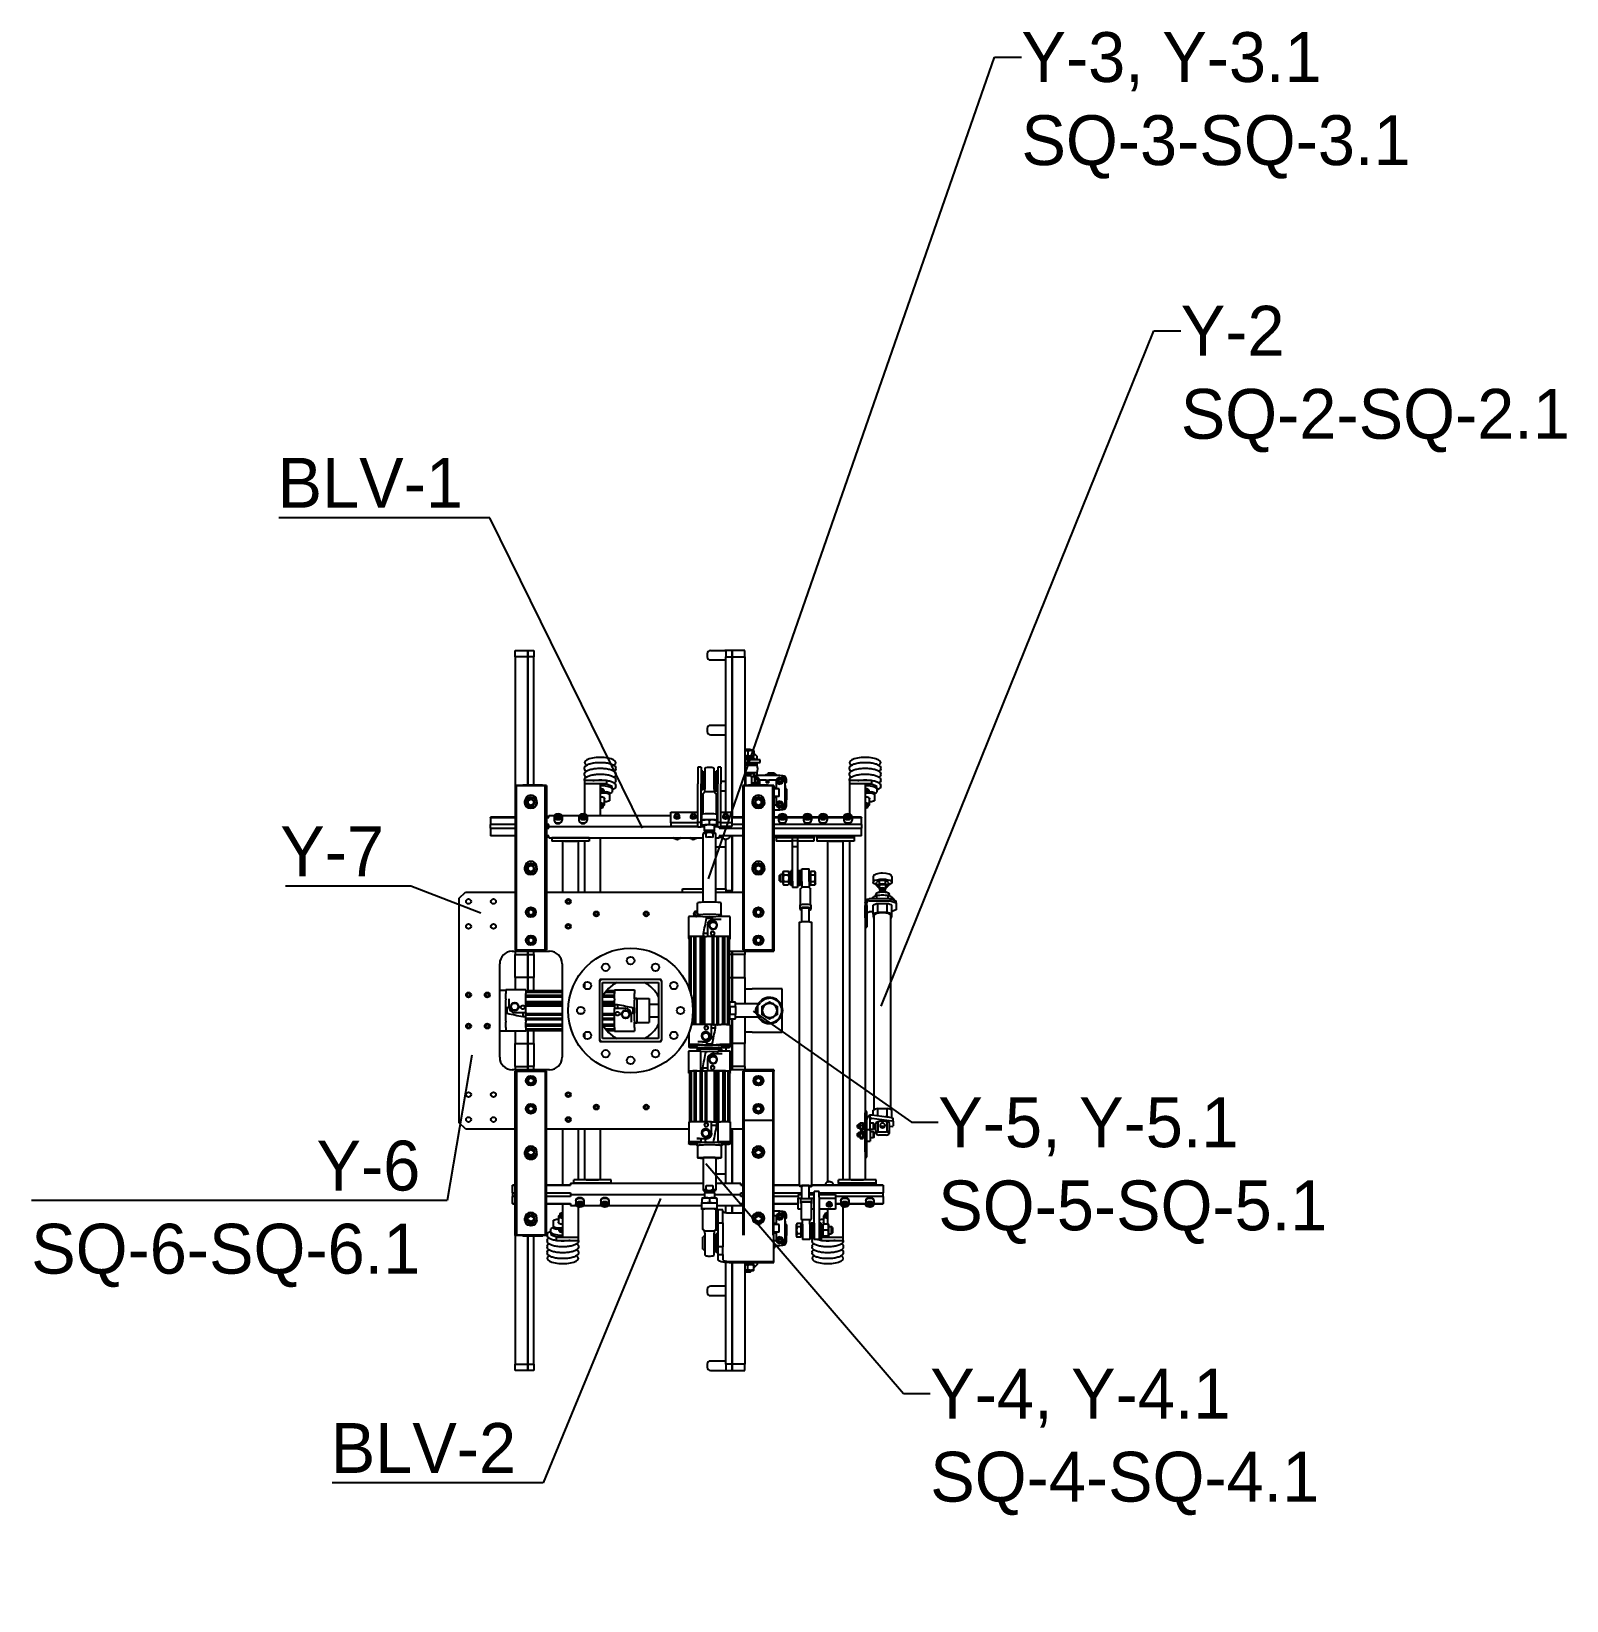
# Model space of a CAD drawing. Header units: millimetres. Extents: x -383313 to -161684, y -117025 to 99224.
# Drawn here: x -208548 to -206085, y 88714 to 91232 of the extents above; entities that cross this region are included whole.
import ezdxf
from ezdxf import colors
from ezdxf.entities.mleader import LeaderData, LeaderLine
from ezdxf.math import Vec2, Vec3

# ---------------------------------------------------------------- set-up
doc = ezdxf.new("R2010")
doc.units = ezdxf.units.MM
doc.header["$MEASUREMENT"] = 0
doc.layers.add('PV-5D2C5', color=7, linetype='Continuous')

# ---------------------------------------------------------------- blocks, each defined once
blk = doc.blocks.new('A$C26c17928')
at = {"layer": 'PV-5D2C5'}
for p, q in [((-215.1, 409.2), (-205.7, 409.2)), ((-200.4, 404), (-205.4, 404)), ((-188.2, 403.6), (-187.4, 404.5)), ((-183.6, 405.2), (-186.1, 405.2)), ((-179, 403.4), (-184.3, 403.4)), ((-175.6, 416.2), (-179, 406.2)), ((-179, 406.2), (-179, 372.5)), ((-179, 406.2), (-176.2, 406.2)), ((-176.8, 412.7), (-178.8, 412.7)), ((-176.2, 406.2), (-172.8, 416.2)), ((-176.2, 372.5), (-176.2, 406.2)), ((-172.8, 416.2), (-175.6, 416.2)), ((-172.8, 416.2), (-161.5, 416.2)), ((-154.7, 409.2), (-168.8, 409.2)), ((-161.5, 416.2), (-159.1, 409.2)), ((-149.6, 409.2), (-154.7, 409.2)), ((159.1, 407.5), (-152.2, 407.5)), ((172.1, 409.2), (160.1, 409.2)), ((172.1, 409.3), (167.9, 377.2)), ((172.6, 377.2), (176.8, 409.3)), ((177.8, 411.2), (173.1, 411.2)), ((177.8, 411.2), (185.1, 411.2)), ((196.5, 405.2), (181.4, 405.2)), ((186.1, 409.3), (186.6, 405.2)), ((198.7, 403.6), (197.9, 404.5)), ((-387.7, 391.2), (-389.2, 391.2)), ((-378.3, 391.2), (-379.9, 391.2)), ((-377.1, 383), (-377.1, 383)), ((-369, 391.2), (-370.5, 391.2)), ((-359.6, 391.2), (-361.1, 391.2)), ((-356.5, 385.2), (-359.3, 385.2)), ((-356.5, 385.2), (-350.4, 385.2)), ((-349.1, 381.2), (-350.8, 376.2)), ((-347.3, 381.2), (-349.1, 381.2)), ((-349, 376.2), (-347.3, 381.2)), ((-347.3, 381.2), (-336.3, 381.2)), ((-336.3, 381.2), (-334.6, 376.2)), ((-215.1, 379.2), (-205.7, 379.2)), ((-203.3, 399.1), (-208.3, 399.1)), ((-203.3, 389.3), (-208.3, 389.3)), ((-200.4, 384.4), (-205.4, 384.4)), ((-194.9, 399.2), (-200.1, 399.2)), ((-194.9, 389.2), (-200.1, 389.2)), ((-192.7, 398.2), (-194.9, 398.2)), ((-192.7, 390.2), (-194.9, 390.2)), ((-192.9, 398.1), (-191.3, 399.1)), ((-192.9, 390.3), (-191.3, 389.3)), ((-190.2, 397.2), (-192.3, 397.2)), ((-192.3, 391.2), (-190.2, 391.2)), ((-189.9, 399.2), (-190.9, 399.2)), ((-189.9, 389.2), (-190.9, 389.2)), ((-188.2, 384.8), (-187.4, 384)), ((-183.6, 383.2), (-186.1, 383.2)), ((-179, 385), (-184.3, 385)), ((-157.3, 401.7), (-171.4, 401.7)), ((-171.4, 401.7), (-171.4, 386.8)), ((-157.3, 386.8), (-171.4, 386.8)), ((-154.7, 379.2), (-168.8, 379.2)), ((-158.1, 379.2), (-158.1, 372.5)), ((-157.3, 401.7), (-157.3, 386.8)), ((-154.7, 379.2), (-149.6, 379.2)), ((159.1, 380.9), (-152.2, 380.9)), ((170.7, 401.7), (157.5, 401.7)), ((157.5, 386.8), (157.5, 401.7)), ((169.1, 386.8), (157.5, 386.8)), ((168.1, 379.2), (160.1, 379.2)), ((170.7, 401.7), (170.7, 398.3)), ((193.8, 401.8), (178.7, 401.8)), ((178.7, 386.7), (193.8, 386.7)), ((181.4, 380.2), (180.9, 379.7)), ((184.1, 379.7), (180.9, 379.7)), ((180.9, 379.7), (180.9, 374.2)), ((196.5, 383.2), (181.4, 383.2)), ((181.4, 380.2), (184.3, 380.2)), ((190.9, 379.7), (184.1, 379.7)), ((184.3, 380.2), (190.4, 380.2)), ((187.8, 395.6), (188.1, 393.9)), ((189.5, 383.2), (189.9, 380.2)), ((190.4, 380.2), (190.9, 379.7)), ((190.9, 379.7), (190.9, 374.2)), ((195, 380.2), (194.5, 379.7)), ((197.8, 379.7), (194.5, 379.7)), ((194.5, 379.7), (194.5, 374.2)), ((194.7, 388.1), (194.7, 400.3)), ((195, 380.2), (198, 380.2)), ((204.5, 379.7), (197.8, 379.7)), ((198.7, 384.8), (197.9, 384)), ((198, 380.2), (204, 380.2)), ((200.1, 400.3), (200.1, 388.1)), ((204, 380.2), (204.5, 379.7)), ((204.5, 379.7), (204.5, 374.2)), ((277.3, 383.7), (271.5, 383.7)), ((271.5, 383.7), (271.5, 323.7)), ((280, 383.7), (277.3, 383.7)), ((277.3, 383.7), (277.3, 323.7)), ((280.4, 395.4), (280, 395.4)), ((280, 280.7), (280, 395.4)), ((280.4, 395.4), (280.4, 280.7)), ((280.4, 395.4), (292.4, 395.4)), ((298.3, 395.4), (292.4, 395.4)), ((292.4, 292.7), (292.4, 395.4)), ((298.3, 395.4), (298.3, 318.7)), ((298.3, 395.4), (309.8, 395.4)), ((305.5, 380.2), (310.9, 380.2)), ((309.8, 380.2), (309.8, 395.4)), ((310, 395.4), (309.8, 395.4)), ((310, 380.2), (310, 395.4)), ((-368.9, 376.2), (-368.9, 341.2)), ((-368.9, 376.2), (-363.9, 376.2)), ((-363.9, 376.2), (-363.9, 341.2)), ((-363.9, 366.2), (-173.1, 366.2)), ((-352.1, 372.7), (-353.4, 372.7)), ((-350.8, 373.2), (-351.1, 373.2)), ((-350.8, 376.2), (-349, 376.2)), ((-350.8, 366.2), (-350.8, 376.2)), ((-349, 366.2), (-349, 376.2)), ((-330.5, 373.2), (-340.7, 373.2)), ((-334.6, 376.2), (-334.6, 373.2)), ((-328.9, 371.2), (-330, 371.2)), ((-329.2, 372.2), (-329.7, 372.7)), ((-326.9, 371.2), (-328.4, 371.2)), ((-310, 360.4), (-309.8, 360.4)), ((-310, 360.4), (-310, 345.2)), ((-309.8, 345.2), (-309.8, 360.4)), ((-298.3, 360.4), (-309.8, 360.4)), ((-298.3, 360.4), (-298.3, 220)), ((-298.3, 360.4), (-292.4, 360.4)), ((-292.4, 220), (-292.4, 360.4)), ((-280.4, 360.4), (-292.4, 360.4)), ((-280.4, 360.4), (-280.4, 220)), ((-280.4, 360.4), (-280, 360.4)), ((-280, 360.4), (-280, 220)), ((-168.4, 369.2), (-173.1, 369.2)), ((-173.1, 366.2), (-168.4, 366.2)), ((-168.4, 366.2), (-168.4, 369.2)), ((-168.4, 369.2), (-148.5, 369.2)), ((-148.5, 366.2), (-168.4, 366.2)), ((-148.5, 369.2), (-148.5, 366.2)), ((-148.5, 369.2), (-133.7, 369.2)), ((-148.5, 366.2), (-147.6, 366.2)), ((-147.6, 366.2), (144.3, 366.2)), ((-133.7, 366.2), (-133.7, 369.2)), ((144.3, 366.2), (162.2, 366.2)), ((164, 369.2), (162.2, 369.2)), ((162.2, 369.2), (162.2, 366.2)), ((162.2, 366.2), (164, 366.2)), ((195.9, 369.2), (164, 369.2)), ((164, 366.2), (164, 369.2)), ((195.9, 366.2), (164, 366.2)), ((175, 374.2), (168, 374.2)), ((191, 374.2), (175, 374.2)), ((179.9, 366.2), (179.9, 364.6)), ((191.9, 364.6), (179.9, 364.6)), ((180.2, 358.8), (180.2, 362.6)), ((181.2, 363.2), (180.5, 362.8)), ((181.2, 358.2), (180.5, 358.6)), ((190.6, 363.2), (181.2, 363.2)), ((181.2, 358.2), (190.6, 358.2)), ((181.5, 364.6), (181.5, 363.2)), ((182.9, 358.2), (182.9, 355.2)), ((182.9, 355.2), (184.8, 355.2)), ((183.9, 354.2), (182.9, 355.2)), ((183.9, 358.8), (183.9, 362.6)), ((185.2, 354.2), (183.9, 354.2)), ((184.8, 355.2), (188.9, 355.2)), ((187.9, 354.2), (185.2, 354.2)), ((187.9, 354.2), (188.9, 355.2)), ((188.9, 358.2), (188.9, 355.2)), ((189.6, 358.8), (189.6, 362.6)), ((190.3, 364.6), (190.3, 363.2)), ((190.6, 363.2), (191.2, 362.8)), ((190.6, 358.2), (191.2, 358.6)), ((191, 374.2), (209.5, 374.2)), ((191, 369.2), (191, 374.2)), ((191.5, 358.8), (191.5, 362.6)), ((191.9, 366.2), (191.9, 364.6)), ((193.5, 366.2), (193.5, 364.6)), ((205.5, 364.6), (193.5, 364.6)), ((193.9, 358.8), (193.9, 362.6)), ((194.8, 363.2), (194.2, 362.8)), ((194.8, 358.2), (194.2, 358.6)), ((204.2, 363.2), (194.8, 363.2)), ((194.8, 358.2), (204.2, 358.2)), ((195.1, 364.6), (195.1, 363.2)), ((199.8, 369.2), (195.9, 369.2)), ((195.9, 369.2), (195.9, 366.2)), ((195.9, 366.2), (199.8, 366.2)), ((196.5, 358.2), (196.5, 355.2)), ((196.5, 355.2), (198.5, 355.2)), ((197.5, 354.2), (196.5, 355.2)), ((198.9, 354.2), (197.5, 354.2)), ((197.6, 358.8), (197.6, 362.6)), ((198.5, 355.2), (202.5, 355.2)), ((201.5, 354.2), (198.9, 354.2)), ((235.2, 369.2), (199.8, 369.2)), ((199.8, 366.2), (199.8, 369.2)), ((227, 366.2), (199.8, 366.2)), ((201.5, 354.2), (202.5, 355.2)), ((202.5, 358.2), (202.5, 355.2)), ((203.3, 358.8), (203.3, 362.6)), ((203.9, 364.6), (203.9, 363.2)), ((204.2, 363.2), (204.9, 362.8)), ((204.2, 358.2), (204.9, 358.6)), ((205.2, 358.8), (205.2, 362.6)), ((205.5, 366.2), (205.5, 364.6)), ((209.5, 369.2), (209.5, 374.2)), ((227, 366.2), (271.5, 366.2)), ((235.2, 366.2), (235.2, 369.2)), ((271.5, 343.7), (271.5, 363.7)), ((305.5, 367.2), (310.9, 367.2)), ((309.7, 376.5), (310.8, 373.7)), ((310.8, 373.7), (309.7, 371)), ((309.8, 340.2), (309.8, 367.2)), ((310, 340.2), (310, 367.2)), ((313.5, 373.7), (310.8, 373.7)), ((315.2, 375.6), (315.2, 375.7)), ((315.2, 371.8), (315.2, 371.7)), ((-387.7, 341.2), (-389.2, 341.2)), ((-378.3, 341.2), (-379.9, 341.2)), ((-377.1, 349.4), (-377.1, 349.4)), ((-369, 341.2), (-370.5, 341.2)), ((-368.9, 341.2), (-363.9, 341.2)), ((-363.9, 341.2), (-315.1, 341.2)), ((-315.2, 340.6), (-315.2, 340.7)), ((-315.2, 336.8), (-315.2, 336.7)), ((-313.5, 338.7), (-310.8, 338.7)), ((-310.9, 345.2), (-305.5, 345.2)), ((-310.9, 332.2), (-305.5, 332.2)), ((-309.7, 341.5), (-310.8, 338.7)), ((-310.8, 338.7), (-309.7, 336)), ((-310, 332.2), (-310, 305.2)), ((-309.8, 305.2), (-309.8, 332.2)), ((-280, 348.7), (-277.3, 348.7)), ((-277.3, 348.7), (-271.5, 348.7)), ((-277.3, 348.7), (-277.3, 288.7)), ((-271.5, 348.7), (-271.5, 288.7)), ((-271.5, 341.2), (144.3, 341.2)), ((-180.5, 331.2), (-271.5, 331.2)), ((-271.5, 308.7), (-271.5, 328.7)), ((-144.3, 331.2), (-180.5, 331.2)), ((271.5, 331.2), (-144.3, 331.2)), ((144.3, 341.2), (180.5, 341.2)), ((180.5, 341.2), (271.5, 341.2)), ((305.5, 340.2), (310.9, 340.2)), ((309.7, 336.5), (310.8, 333.7)), ((310.8, 333.7), (309.7, 331)), ((313.5, 333.7), (310.8, 333.7)), ((363.9, 331.2), (315.1, 331.2)), ((315.2, 335.6), (315.2, 335.7)), ((315.2, 331.8), (315.2, 331.7)), ((368.9, 331.2), (363.9, 331.2)), ((363.9, 296.2), (363.9, 331.2)), ((368.9, 296.2), (368.9, 331.2)), ((369, 331.2), (370.5, 331.2)), ((378.3, 331.2), (379.9, 331.2)), ((387.7, 331.2), (389.2, 331.2)), ((-310.9, 305.2), (-305.5, 305.2)), ((-180.5, 306.2), (-271.5, 306.2)), ((-144.3, 306.2), (-180.5, 306.2)), ((274.9, 306.2), (-144.3, 306.2)), ((277.3, 323.7), (271.5, 323.7)), ((274.8, 310.6), (274.8, 310.7)), ((274.8, 306.8), (274.8, 306.7)), ((277.3, 323.7), (280, 323.7)), ((280, 315.2), (279.1, 315.2)), ((280, 302.2), (279.1, 302.2)), ((295.4, 318.7), (301.2, 318.7)), ((295.4, 292.7), (295.4, 318.7)), ((301.2, 318.7), (318.5, 318.7)), ((301.2, 292.7), (301.2, 318.7)), ((305.5, 327.2), (310.9, 327.2)), ((309.8, 318.7), (309.8, 327.2)), ((312.3, 312.7), (309.9, 312.7)), ((312.3, 304.7), (309.9, 304.7)), ((310, 318.7), (310, 327.2)), ((315.1, 309.5), (314.9, 309.9)), ((315.1, 308), (314.9, 307.5)), ((318.5, 318.7), (318.5, 292.7)), ((343.1, 306.2), (318.5, 306.2)), ((344.1, 308.2), (343.1, 307.6)), ((343.1, 306.8), (343.1, 299.6)), ((352.6, 308.2), (344.1, 308.2)), ((348.2, 313.7), (346.6, 312.1)), ((358.6, 312.1), (346.6, 312.1)), ((346.6, 308.2), (346.6, 312.1)), ((348.2, 313.7), (357, 313.7)), ((361.1, 308.2), (352.6, 308.2)), ((352.6, 306.8), (352.6, 299.6)), ((357, 313.7), (358.6, 312.1)), ((358.6, 308.2), (358.6, 312.1)), ((361.1, 308.2), (362.1, 307.6)), ((362.1, 306.8), (362.1, 299.6)), ((363.9, 306.2), (362.1, 306.2)), ((377.1, 323), (377.1, 323)), ((-315.2, 300.6), (-315.2, 300.7)), ((-315.2, 296.8), (-315.2, 296.7)), ((-313.5, 298.7), (-310.8, 298.7)), ((-310.9, 292.2), (-305.5, 292.2)), ((-310.9, 280.2), (-305.5, 280.2)), ((-309.7, 301.5), (-310.8, 298.7)), ((-310.8, 298.7), (-309.7, 296)), ((-310, 292.2), (-310, 280.2)), ((-309.8, 280.2), (-309.8, 292.2)), ((-277.3, 288.7), (-280, 288.7)), ((-280, 283.7), (-277.3, 283.7)), ((-277.3, 288.7), (-271.5, 288.7)), ((-277.3, 283.7), (-271.5, 283.7)), ((-277.3, 283.7), (-277.3, 223.7)), ((-271.5, 283.7), (-271.5, 257.7)), ((-220.8, 286.7), (-223.3, 285.3)), ((-223.3, 278.7), (-223.3, 285.3)), ((-223.3, 278.7), (-217.8, 278.7)), ((-203.8, 286.7), (-220.8, 286.7)), ((-217.8, 278.7), (-217.8, 285.3)), ((-217.8, 278.7), (-206.8, 278.7)), ((-206.8, 278.7), (-206.8, 285.3)), ((-206.8, 278.7), (-201.4, 278.7)), ((-203.8, 286.7), (-201.4, 285.3)), ((-201.4, 278.7), (-201.4, 285.3)), ((-169.5, 278.7), (-194.6, 278.7)), ((-169.3, 279.2), (-164.4, 279.2)), ((-164.4, 279.2), (-161.9, 279.2)), ((281.8, 280.7), (-141, 280.7)), ((290.3, 292.7), (290.3, 284.7)), ((299.7, 292.7), (290.3, 292.7)), ((299.7, 284.7), (290.3, 284.7)), ((292.4, 276.7), (292.4, 284.7)), ((295.4, 276.7), (295.4, 284.7)), ((299.7, 292.7), (341.3, 292.7)), ((341.3, 284.7), (299.7, 284.7)), ((301.2, 276.7), (301.2, 284.7)), ((302.1, 280.2), (307.1, 280.2)), ((307.1, 280.2), (309.6, 280.2)), ((308.3, 279.7), (334.9, 279.7)), ((318.5, 284.7), (318.5, 279.7)), ((326.9, 301.3), (328.4, 301.3)), ((328.9, 301.3), (330, 301.3)), ((329.2, 300.3), (329.7, 299.7)), ((330.5, 299.2), (340.7, 299.2)), ((334.6, 296.2), (334.6, 299.2)), ((335.8, 292.7), (334.6, 296.2)), ((342.7, 277.7), (335.4, 277.7)), ((335.4, 271.7), (335.4, 277.7)), ((337.8, 277.7), (335.9, 277.7)), ((340.6, 295.2), (364.6, 295.2)), ((340.6, 292.7), (340.6, 295.2)), ((340.6, 282.2), (340.6, 284.7)), ((340.6, 282.2), (364.6, 282.2)), ((340.6, 279.7), (340.6, 282.2)), ((364.6, 282.2), (340.6, 282.2)), ((364.6, 279.7), (340.6, 279.7)), ((341.3, 292.7), (367.6, 292.7)), ((341.3, 284.7), (367.6, 284.7)), ((342.7, 277.7), (367.6, 277.7)), ((344.1, 298.2), (343.1, 298.8)), ((343.6, 298.2), (361.6, 298.2)), ((343.6, 295.2), (343.6, 298.2)), ((361.1, 298.2), (362.1, 298.8)), ((361.6, 295.2), (361.6, 298.2)), ((368.9, 296.2), (363.9, 296.2)), ((364.6, 292.7), (364.6, 295.2)), ((364.6, 282.2), (364.6, 284.7)), ((364.6, 279.7), (364.6, 282.2)), ((367.6, 292.7), (367.6, 284.7)), ((367.6, 277.7), (367.6, 265.7)), ((369, 281.2), (370.5, 281.2)), ((377.1, 289.4), (377.1, 289.4)), ((378.3, 281.2), (379.9, 281.2)), ((387.7, 281.2), (389.2, 281.2)), ((-315.2, 275.6), (-315.2, 275.7)), ((-315.2, 271.8), (-315.2, 271.7)), ((-313.5, 273.7), (-310.8, 273.7)), ((-310.9, 267.2), (-305.5, 267.2)), ((-309.7, 276.5), (-310.8, 273.7)), ((-310.8, 273.7), (-309.7, 271)), ((-310, 267.2), (-310, 240.2)), ((-309.8, 240.2), (-309.8, 267.2)), ((-277.3, 257.7), (-277.3, 249.7)), ((-277.3, 257.7), (-272.2, 257.7)), ((-272.2, 257.7), (-272.2, 249.7)), ((-272.2, 257.7), (-262.7, 257.7)), ((-262.7, 257.7), (-262.7, 249.7)), ((-262.7, 257.7), (-207.6, 257.7)), ((-207.2, 276.7), (-227.3, 276.7)), ((-227.3, 264.7), (-227.3, 276.7)), ((-207.2, 264.7), (-227.3, 264.7)), ((-224.3, 262.7), (-200.3, 262.7)), ((-224.3, 262.7), (-224.3, 260.2)), ((-200.3, 260.2), (-224.3, 260.2)), ((-224.3, 260.2), (-200.3, 260.2)), ((-224.3, 260.2), (-224.3, 257.7)), ((-207.6, 257.7), (-197.3, 257.7)), ((-207.2, 276.7), (-198, 276.7)), ((-207.2, 264.7), (-198, 264.7)), ((-200.3, 262.7), (-200.3, 260.2)), ((-200.3, 260.2), (-200.3, 257.7)), ((-198, 276.7), (-197.6, 276.7)), ((-198, 276.7), (-198, 270.7)), ((-198, 270.7), (-198, 264.7)), ((-198, 264.7), (-197.6, 264.7)), ((-197.3, 257.7), (-197.3, 249.7)), ((-169.5, 262.7), (-194.6, 262.7)), ((-164.4, 262.2), (-169.3, 262.2)), ((-161.9, 262.2), (-164.4, 262.2)), ((-142.5, 276.7), (-163.2, 276.7)), ((-142.5, 264.7), (-163.2, 264.7)), ((281.8, 260.7), (-141, 260.7)), ((280, 220), (280, 260.7)), ((280.4, 260.7), (280.4, 220)), ((301.6, 276.7), (281.8, 276.7)), ((301.9, 264.7), (281.8, 264.7)), ((292.4, 220), (292.4, 264.7)), ((295.4, 258.7), (295.4, 264.7)), ((295.4, 258.7), (301.2, 258.7)), ((298.3, 258.7), (298.3, 220)), ((301.2, 258.7), (301.2, 264.7)), ((318.5, 258.7), (301.2, 258.7)), ((307.1, 263.2), (302.1, 263.2)), ((309.6, 263.2), (307.1, 263.2)), ((308.3, 263.7), (334.9, 263.7)), ((309.8, 220), (309.8, 258.7)), ((310, 220), (310, 258.7)), ((318.5, 263.7), (318.5, 258.7)), ((335.4, 265.7), (335.4, 271.7)), ((342.7, 265.7), (335.4, 265.7)), ((337.8, 265.7), (335.9, 265.7)), ((347.1, 263.7), (341.6, 263.7)), ((341.6, 263.7), (341.6, 257.1)), ((344.1, 255.7), (341.6, 257.1)), ((342.7, 265.7), (367.6, 265.7)), ((344.1, 255.7), (361.1, 255.7)), ((358.1, 263.7), (347.1, 263.7)), ((347.1, 263.7), (347.1, 257.1)), ((363.5, 263.7), (358.1, 263.7)), ((358.1, 263.7), (358.1, 257.1)), ((361.1, 255.7), (363.5, 257.1)), ((363.5, 263.7), (363.5, 257.1)), ((-377, 229.3), (-377, 229.5)), ((-377, 229.3), (-377, 191.4)), ((-376.5, 233.6), (-376.5, 234.2)), ((-376.5, 233.6), (-376.5, 232.4)), ((-371.5, 230.8), (-371.5, 228.1)), ((-371.3, 227.7), (-370, 227)), ((-371.2, 227.6), (-368.8, 226.2)), ((-369, 232.7), (-371.1, 231.5)), ((-367.6, 240.2), (-370.5, 240.2)), ((-367.6, 239.6), (-370.5, 239.6)), ((-351.5, 238.1), (-370.5, 238.1)), ((-370, 227), (-368.7, 226.2)), ((-367.5, 239.1), (-369.5, 239.1)), ((-369.5, 238.1), (-369.5, 239.1)), ((-330.5, 238), (-368.5, 238)), ((-330.5, 237.8), (-368.5, 237.8)), ((-368.3, 226.2), (-367, 227)), ((-368.2, 226.2), (-365.8, 227.6)), ((-365.9, 231.5), (-368, 232.7)), ((-367.5, 238.1), (-367.5, 239.1)), ((-367, 227), (-365.7, 227.7)), ((-365.5, 228.1), (-365.5, 230.8)), ((-364.1, 238.1), (-365.3, 239.2)), ((-364.7, 238.1), (-365.3, 238.7)), ((-356.4, 238.3), (-356.9, 238.1)), ((-356.4, 238.1), (-356.4, 238.3)), ((-356.4, 238.1), (-356.4, 238.3)), ((-355.5, 240), (-355.5, 238.1)), ((-355.5, 228.1), (-355.5, 220)), ((-343.5, 228.1), (-355.5, 228.1)), ((-351.5, 238), (-351.5, 238.1)), ((-347.5, 239.8), (-347.5, 239.6)), ((-347.5, 238), (-347.5, 239.6)), ((-328.5, 239.6), (-347.5, 239.6)), ((-344.9, 239.3), (-345.4, 238)), ((-344.9, 238), (-344.9, 239.3)), ((-342.7, 238.5), (-344.9, 239.3)), ((-331.4, 240.2), (-344.5, 240.2)), ((-343.5, 228.1), (-343.5, 220)), ((-342.7, 238), (-342.7, 238.5)), ((-333.5, 230.8), (-333.5, 228.1)), ((-333.3, 227.7), (-332, 227)), ((-333.2, 227.6), (-330.8, 226.2)), ((-331, 232.7), (-333.1, 231.5)), ((-332, 227), (-330.7, 226.2)), ((-331.5, 238.1), (-331.5, 239.1)), ((-329.5, 239.1), (-331.5, 239.1)), ((-328.5, 240.2), (-331.4, 240.2)), ((-328.5, 238.1), (-331.4, 238.1)), ((-330.3, 226.2), (-329, 227)), ((-330.2, 226.2), (-327.8, 227.6)), ((-327.9, 231.5), (-330, 232.7)), ((-329.5, 238.1), (-329.5, 239.1)), ((-329, 227), (-327.7, 227.7)), ((-327.5, 228.1), (-327.5, 230.8)), ((-322.5, 233.6), (-322.5, 234.2)), ((-322.5, 232.4), (-322.5, 233.6)), ((-322, 229.3), (-322, 229.5)), ((-322, 220), (-322, 229.3)), ((-315.2, 235.6), (-315.2, 235.7)), ((-315.2, 231.8), (-315.2, 231.7)), ((-313.5, 233.7), (-310.8, 233.7)), ((-310.9, 240.2), (-305.5, 240.2)), ((-310.9, 227.2), (-305.5, 227.2)), ((-309.7, 236.5), (-310.8, 233.7)), ((-310.8, 233.7), (-309.7, 231)), ((-310, 227.2), (-310, 220)), ((-309.8, 220), (-309.8, 227.2)), ((-272.2, 249.7), (-277.3, 249.7)), ((-262.7, 249.7), (-272.2, 249.7)), ((-271.5, 249.7), (-271.5, 223.7)), ((-207.6, 249.7), (-262.7, 249.7)), ((-224.3, 249.7), (-224.3, 247.2)), ((-200.3, 247.2), (-224.3, 247.2)), ((-220.8, 244.2), (-223.3, 242.8)), ((-223.3, 235.6), (-223.3, 242.8)), ((-220.8, 234.2), (-223.3, 235.6)), ((-221.3, 247.2), (-221.3, 244.2)), ((-203.3, 244.2), (-221.3, 244.2)), ((-220.8, 234.2), (-203.8, 234.2)), ((-218.3, 234.2), (-218.3, 230.3)), ((-218.3, 230.3), (-206.3, 230.3)), ((-216.7, 228.7), (-218.3, 230.3)), ((-217.8, 235.6), (-217.8, 242.8)), ((-207.9, 228.7), (-216.7, 228.7)), ((-207.9, 228.7), (-206.3, 230.3)), ((-207.6, 249.7), (-197.3, 249.7)), ((-206.8, 235.6), (-206.8, 242.8)), ((-206.3, 234.2), (-206.3, 230.3)), ((-203.8, 244.2), (-201.4, 242.8)), ((-203.8, 234.2), (-201.4, 235.6)), ((-203.3, 247.2), (-203.3, 244.2)), ((-201.4, 235.6), (-201.4, 242.8)), ((-200.3, 249.7), (-200.3, 247.2)), ((-35, 233), (-35, 185)), ((-6.4, 233), (-35, 233)), ((35, 233), (6.4, 233)), ((35, 185), (35, 233)), ((322, 229.3), (322, 229.5)), ((322, 229.3), (322, 220)), ((322.5, 233.6), (322.5, 234.2)), ((322.5, 233.6), (322.5, 232.4)), ((327.5, 230.8), (327.5, 228.1)), ((327.7, 227.7), (329, 227)), ((327.8, 227.6), (330.2, 226.2)), ((330, 232.7), (327.9, 231.5)), ((331.4, 240.2), (328.5, 240.2)), ((331.4, 239.6), (328.5, 239.6)), ((347.5, 238.1), (328.5, 238.1)), ((329, 227), (330.3, 226.2)), ((331.5, 239.1), (329.5, 239.1)), ((329.5, 238.1), (329.5, 239.1)), ((368.5, 238), (330.5, 238)), ((368.5, 237.8), (330.5, 237.8)), ((330.7, 226.2), (332, 227)), ((330.8, 226.2), (333.2, 227.6)), ((333.1, 231.5), (331, 232.7)), ((331.5, 238.1), (331.5, 239.1)), ((332, 227), (333.3, 227.7)), ((333.5, 228.1), (333.5, 230.8)), ((334.9, 238.1), (333.7, 239.2)), ((334.3, 238.1), (333.7, 238.7)), ((342.6, 238.3), (342.1, 238.1)), ((342.6, 238.1), (342.6, 238.3)), ((342.6, 238.1), (342.6, 238.3)), ((343.5, 240), (343.5, 238.1)), ((343.5, 228.1), (343.5, 220)), ((355.5, 228.1), (343.5, 228.1)), ((347.5, 238), (347.5, 238.1)), ((351.5, 239.8), (351.5, 239.6)), ((351.5, 238), (351.5, 239.6)), ((370.5, 239.6), (351.5, 239.6)), ((354.1, 239.3), (353.6, 238)), ((354.1, 238), (354.1, 239.3)), ((356.3, 238.5), (354.1, 239.3)), ((367.6, 240.2), (354.5, 240.2)), ((355.5, 228.1), (355.5, 220)), ((356.3, 238), (356.3, 238.5)), ((365.5, 230.8), (365.5, 228.1)), ((365.7, 227.7), (367, 227)), ((365.8, 227.6), (368.2, 226.2)), ((368, 232.7), (365.9, 231.5)), ((367, 227), (368.3, 226.2)), ((367.5, 238.1), (367.5, 239.1)), ((369.5, 239.1), (367.5, 239.1)), ((370.5, 240.2), (367.6, 240.2)), ((370.5, 238.1), (367.6, 238.1)), ((368.7, 226.2), (370, 227)), ((368.8, 226.2), (371.2, 227.6)), ((371.1, 231.5), (369, 232.7)), ((369.5, 238.1), (369.5, 239.1)), ((370, 227), (371.3, 227.7)), ((371.5, 228.1), (371.5, 230.8)), ((376.5, 233.6), (376.5, 234.2)), ((376.5, 232.4), (376.5, 233.6)), ((377, 229.3), (377, 229.5)), ((377, 220), (377, 229.3)), ((-381.5, 220.2), (-379.9, 221.8)), ((-381.5, 211.4), (-381.5, 220.2)), ((-381.5, 211.4), (-379.9, 209.8)), ((-379.9, 221.8), (-379.9, 209.8)), ((-378, 221.8), (-379.9, 221.8)), ((-378, 209.8), (-379.9, 209.8)), ((-378, 224.3), (-377.4, 225.3)), ((-378, 224.3), (-378, 215.8)), ((-378, 215.8), (-378, 207.3)), ((-378, 207.3), (-377.4, 206.3)), ((-369.5, 223.1), (-369.5, 223.3)), ((-369.5, 223.3), (-357.5, 223.3)), ((-369.5, 223.1), (-369.5, 212)), ((-365.5, 212), (-369.5, 212)), ((-369.5, 208.1), (-369.5, 212)), ((-369.5, 208), (-369.5, 208.1)), ((-365.5, 208), (-369.5, 208)), ((-369.5, 208), (-369.5, 207.8)), ((-369.5, 207.8), (-365.5, 207.8)), ((-369.5, 207.7), (-369.5, 207.8)), ((-369.5, 207.7), (-365.5, 207.7)), ((-369.5, 207.7), (-369.5, 197.1)), ((-365.5, 212), (-365.5, 207.7)), ((-361.3, 210.8), (-361.3, 179.2)), ((-361.2, 220), (-360.4, 220)), ((-361.2, 220), (-361.2, 170)), ((-360.4, 220), (-357.6, 220)), ((-360.4, 220), (-360.4, 218)), ((-360.4, 220), (-360.4, 170)), ((-357.6, 218), (-360.4, 218)), ((-357.6, 220), (-346.1, 220)), ((-346.1, 218), (-357.6, 218)), ((-357.5, 223.6), (-355.5, 223.6)), ((-357.5, 223.3), (-357.5, 223.6)), ((-357.5, 223.1), (-357.5, 223.3)), ((-357.5, 223.1), (-357.5, 220)), ((-346.1, 220), (-105.8, 220)), ((-105.8, 218), (-346.1, 218)), ((-343.5, 223.6), (-341.5, 223.6)), ((-341.5, 223.3), (-341.5, 223.6)), ((-341.5, 223.1), (-341.5, 223.3)), ((-341.5, 223.3), (-329.5, 223.3)), ((-341.5, 223.1), (-341.5, 220)), ((-333.3, 204.6), (-336.2, 204.6)), ((-329.5, 223.1), (-329.5, 223.3)), ((-329.5, 223.1), (-329.5, 220)), ((-277.3, 223.7), (-280, 223.7)), ((-277.3, 223.7), (-271.5, 223.7)), ((-227, 204.6), (-230, 204.6)), ((-105.8, 220), (-97.6, 220)), ((-97.6, 218), (-105.8, 218)), ((-97.6, 218), (-97.6, 220)), ((-97.6, 220), (-95, 220)), ((-97.6, 172), (-97.6, 218)), ((-95, 148.5), (-95, 220)), ((95, 220), (97.6, 220)), ((95, 220), (95, 149.5)), ((105.8, 220), (97.6, 220)), ((97.6, 218), (97.6, 220)), ((97.6, 218), (105.8, 218)), ((97.6, 218), (97.6, 172)), ((346.1, 220), (105.8, 220)), ((105.8, 218), (346.1, 218)), ((176.6, 218), (176.6, 172)), ((228.7, 204.6), (227, 204.6)), ((329.5, 223.1), (329.5, 223.3)), ((329.5, 223.3), (341.5, 223.3)), ((329.5, 223.1), (329.5, 220)), ((335, 204.6), (333.3, 204.6)), ((341.5, 223.6), (343.5, 223.6)), ((341.5, 223.3), (341.5, 223.6)), ((341.5, 223.1), (341.5, 223.3)), ((341.5, 223.1), (341.5, 220)), ((357.6, 220), (346.1, 220)), ((346.1, 218), (357.6, 218)), ((355.5, 223.6), (357.5, 223.6)), ((357.5, 223.3), (357.5, 223.6)), ((357.5, 223.1), (357.5, 223.3)), ((357.5, 223.3), (369.5, 223.3)), ((357.5, 223.1), (357.5, 220)), ((360.4, 220), (357.6, 220)), ((357.6, 218), (360.4, 218)), ((402.6, 220), (360.4, 220)), ((369.5, 223.1), (369.5, 223.3)), ((369.5, 223.1), (369.5, 220)), ((378, 224.3), (377.4, 225.3)), ((378, 224.3), (378, 220)), ((379.9, 221.8), (378, 221.8)), ((379.9, 221.8), (379.9, 220)), ((381.5, 220.2), (379.9, 221.8)), ((381.5, 220), (381.5, 220.2)), ((404.6, 220), (402.6, 220)), ((402.6, 148), (402.6, 220)), ((404.6, 148), (404.6, 220)), ((-419.5, 182.4), (-417.9, 184)), ((-419.5, 173.6), (-419.5, 182.4)), ((-417.9, 184), (-417.9, 173)), ((-417.5, 184), (-417.9, 184)), ((-417.5, 186.5), (-416.9, 187.5)), ((-417.5, 186.5), (-417.5, 178)), ((-417.5, 178), (-417.5, 173)), ((-416.1, 187.5), (-408.9, 187.5)), ((-416.1, 178), (-408.9, 178)), ((-413, 187.5), (-407.5, 193)), ((-407.5, 186.5), (-408.1, 187.5)), ((-402, 193), (-407.5, 193)), ((-407.5, 173), (-407.5, 187)), ((-404.5, 187), (-407.5, 187)), ((-404.5, 173), (-404.5, 190)), ((-402, 190), (-404.5, 190)), ((-398, 198), (-402, 198)), ((-402, 198), (-402, 178)), ((-402, 178), (-398, 178)), ((-402, 178), (-402, 173)), ((-398, 178), (-398, 198)), ((-393.1, 193), (-398, 193)), ((-395.5, 190), (-398, 190)), ((-398, 178), (-398, 173)), ((-395.5, 190), (-395.5, 173)), ((-393.5, 173), (-393.5, 192.8)), ((-377, 193), (-381.9, 193)), ((-381.5, 192.8), (-381.5, 173)), ((-379.5, 187.5), (-379.5, 178)), ((-379.5, 187.5), (-376.1, 187.5)), ((-379.5, 178), (-379.5, 173)), ((-379.5, 178), (-376.5, 178)), ((-374.5, 184.1), (-376.5, 184.1)), ((-376.5, 184.1), (-376.5, 174.1)), ((-374.5, 190), (-375, 189.5)), ((-365, 189.5), (-375, 189.5)), ((-375, 189.5), (-375, 184.1)), ((-374.5, 190), (-365.5, 190)), ((-374.5, 184.1), (-361.3, 184.1)), ((-371.5, 192.8), (-371.5, 190.2)), ((-369, 194.7), (-371.1, 193.5)), ((-361.3, 197.1), (-369.5, 197.1)), ((-365.9, 193.5), (-368, 194.7)), ((-365.5, 190.2), (-365.5, 192.8)), ((-365.5, 190), (-365, 189.5)), ((-365, 189.5), (-365, 184.1)), ((-333.3, 185.4), (-336.2, 185.4)), ((-329.5, 195), (-332.2, 199.8)), ((-332.2, 190.2), (-329.5, 195)), ((-327.9, 195), (-329.5, 195)), ((-227, 185.4), (-230, 185.4)), ((-223.2, 195), (-225.9, 199.8)), ((-225.9, 190.2), (-223.2, 195)), ((-221.7, 195), (-223.2, 195)), ((-35, 173), (-35, 185)), ((-10.8, 194.1), (-14.8, 198.2)), ((-7.8, 194.1), (-10.8, 194.1)), ((-10.8, 194.1), (-10.8, 158.3)), ((7.8, 194.1), (-7.8, 194.1)), ((10.8, 194.1), (7.8, 194.1)), ((10.8, 194.1), (14.8, 198.2)), ((10.8, 194.1), (10.8, 158.3)), ((35, 185), (35, 173)), ((221.7, 195), (223.2, 195)), ((223.2, 195), (225.9, 199.8)), ((225.9, 190.2), (223.2, 195)), ((228.7, 185.4), (227, 185.4)), ((327.9, 195), (329.5, 195)), ((329.5, 195), (332.2, 199.8)), ((332.2, 190.2), (329.5, 195)), ((335, 185.4), (333.3, 185.4)), ((404.6, 193), (407.5, 193)), ((407.5, 187), (404.6, 187)), ((407.5, 193), (413, 187.5)), ((407.5, 186.5), (408.1, 187.5)), ((407.5, 173), (407.5, 187)), ((416.1, 187.5), (408.9, 187.5)), ((416.1, 178), (408.9, 178)), ((417.5, 186.5), (416.9, 187.5)), ((417.5, 186.5), (417.5, 178)), ((417.9, 184), (417.5, 184)), ((417.5, 178), (417.5, 173)), ((417.9, 184), (417.9, 173)), ((419.5, 182.4), (417.9, 184)), ((419.5, 173.6), (419.5, 182.4)), ((-567.5, 173), (-577.5, 173)), ((-577.5, 173), (-577.5, 153)), ((-577.5, 153), (-567.5, 153)), ((-567.5, 153), (-577.5, 153)), ((-577.5, 153), (-577.5, 143)), ((-567.5, 173), (-361.2, 173)), ((-567.5, 153), (-567.5, 173)), ((-310, 153), (-567.5, 153)), ((-567.5, 153), (-310, 153)), ((-567.5, 143), (-567.5, 153)), ((-419.5, 173.6), (-418.9, 173)), ((-374.5, 174.1), (-376.5, 174.1)), ((-374.5, 174.1), (-361.2, 174.1)), ((-373, 174.1), (-373, 173)), ((-367, 174.1), (-367, 173)), ((-362.5, 173), (-362.5, 174.1)), ((-361.2, 170), (-360.4, 170)), ((-357.6, 172), (-360.4, 172)), ((-360.4, 170), (-360.4, 172)), ((-360.4, 170), (-357.6, 170)), ((-346.1, 172), (-357.6, 172)), ((-357.6, 170), (-346.1, 170)), ((-105.8, 172), (-346.1, 172)), ((-346.1, 170), (-105.8, 170)), ((-318.5, 152.5), (-301.2, 152.5)), ((-318.5, 135), (-318.5, 152.5)), ((-310, 170), (-310, 152.5)), ((-309.8, 152.5), (-309.8, 170)), ((-301.2, 152.5), (-295.4, 152.5)), ((-301.2, 152.5), (-301.2, 135)), ((-298.3, 170), (-298.3, 152.5)), ((-295.4, 152.5), (-295.4, 135)), ((-292.4, 132), (-292.4, 170)), ((-280.4, 170), (-280.4, 132)), ((-280, 170), (-280, 132)), ((-190, 153), (-280, 153)), ((-280, 153), (-192.5, 153)), ((-192.5, 143), (-192.5, 153)), ((-190, 126.5), (-190, 170)), ((-97.6, 172), (-105.8, 172)), ((-105.8, 170), (-97.6, 170)), ((-97.6, 172), (-97.6, 170)), ((-95, 173), (-90, 173)), ((-90, 153), (-95, 153)), ((-95, 153), (-90, 153)), ((-53, 173), (-90, 173)), ((-90, 173), (-90, 153)), ((-90, 153), (-53, 153)), ((-53, 153), (-90, 153)), ((-90, 153), (-90, 148.5)), ((-53, 153), (-53, 173)), ((-53, 173), (-35, 173)), ((-13.5, 153), (-53, 153)), ((-53, 153), (-13.5, 153)), ((-53, 148.5), (-53, 153)), ((-35, 173), (-10.8, 173)), ((-13.5, 158.3), (-13.5, 149)), ((-6.2, 158.3), (-13.5, 158.3)), ((-6.2, 158.3), (6.2, 158.3)), ((-6.2, 149), (-6.2, 158.3)), ((13.5, 158.3), (6.2, 158.3)), ((6.2, 158.3), (6.2, 149)), ((10.8, 173), (35, 173)), ((13.5, 149), (13.5, 158.3)), ((53, 153), (13.5, 153)), ((13.5, 153), (53, 153)), ((35, 173), (53, 173)), ((90, 173), (53, 173)), ((53, 173), (53, 153)), ((53, 153), (90, 153)), ((90, 153), (53, 153)), ((53, 153), (53, 149.5)), ((90, 173), (90, 153)), ((90, 173), (95, 173)), ((95, 153), (90, 153)), ((90, 153), (95, 153)), ((90, 149.5), (90, 153)), ((105.8, 172), (97.6, 172)), ((97.6, 170), (97.6, 172)), ((97.6, 170), (105.8, 170)), ((346.1, 172), (105.8, 172)), ((105.8, 170), (346.1, 170)), ((190, 149.5), (190, 170)), ((277.3, 153), (190, 153)), ((192.5, 153), (277.3, 153)), ((192.5, 153), (192.5, 149.5)), ((280.4, 167), (277.3, 167)), ((277.3, 126.5), (277.3, 167)), ((280, 167), (280, 170)), ((280.4, 170), (280.4, 167)), ((292.4, 167), (292.4, 170)), ((295.4, 167), (292.4, 167)), ((298.3, 167), (295.4, 167)), ((295.4, 124.5), (295.4, 167)), ((298.3, 170), (298.3, 167)), ((309.8, 167), (309.8, 170)), ((312.7, 167), (309.8, 167)), ((310, 167), (310, 170)), ((312.7, 128.5), (312.7, 167)), ((325.3, 153), (312.7, 153)), ((312.7, 153), (325.3, 153)), ((325.3, 170), (325.3, 148)), ((357.6, 172), (346.1, 172)), ((346.1, 170), (357.6, 170)), ((360.4, 172), (357.6, 172)), ((357.6, 170), (360.4, 170)), ((404.6, 173), (567.5, 173)), ((567.5, 153), (404.6, 153)), ((404.6, 153), (567.5, 153)), ((419.5, 173.6), (418.9, 173)), ((567.5, 173), (567.5, 153)), ((577.5, 173), (567.5, 173)), ((567.5, 153), (577.5, 153)), ((577.5, 153), (567.5, 153)), ((567.5, 153), (567.5, 143)), ((577.5, 153), (577.5, 173)), ((577.5, 143), (577.5, 153)), ((-577.5, 143), (-577.5, 141)), ((-577.5, 143), (-567.5, 143)), ((-577.5, 118), (-577.5, 141)), ((-318.5, 143), (-567.5, 143)), ((-562.5, 141), (-562.5, 143)), ((-562.5, 118), (-562.5, 141)), ((-457.5, 143), (-457.5, 141)), ((-457.5, 141), (-457.5, 118)), ((-442.5, 141), (-442.5, 143)), ((-442.5, 118), (-442.5, 141)), ((-390.7, 135), (-363.6, 135)), ((-390.7, 135), (-390.7, 130)), ((-390.7, 130), (-363.6, 130)), ((-384, 130), (-384, 127)), ((-354, 127), (-384, 127)), ((-367.5, 143), (-367.5, 141)), ((-367.5, 141), (-367.5, 135)), ((-301.4, 135), (-363.6, 135)), ((-301.4, 130), (-363.6, 130)), ((-354, 130), (-354, 127)), ((-352.5, 141), (-352.5, 143)), ((-352.5, 135), (-352.5, 141)), ((-352.5, 124), (-352.5, 130)), ((-346.9, 127.3), (-315.1, 127.3)), ((-318.5, 127.3), (-318.5, 130)), ((-315.1, 143.2), (-314.9, 143.7)), ((-315.1, 141.8), (-314.9, 141.3)), ((-314.9, 128.5), (-305.6, 128.5)), ((-309.9, 146.5), (-312.3, 146.5)), ((-309.9, 138.5), (-312.3, 138.5)), ((-305.4, 128.5), (-305.6, 128.5)), ((-305.4, 127.6), (-305.2, 128.5)), ((-298.3, 128.5), (-305, 128.5)), ((-294.2, 135), (-301.4, 135)), ((-301.4, 135), (-301.4, 130)), ((-294.2, 130), (-301.4, 130)), ((-301.2, 130), (-301.2, 128.5)), ((-297, 127.6), (-297.2, 128.5)), ((-295.4, 130), (-295.4, 124.5)), ((-295.4, 124.5), (-295.4, 130)), ((-294.2, 135), (-294.2, 130)), ((-294.2, 132), (-292.4, 132)), ((-285.3, 125.5), (-283.5, 126.5)), ((-173.6, 126.5), (-283.5, 126.5)), ((-280.4, 132), (-277.3, 132)), ((-279.1, 149), (-280, 149)), ((-279.1, 136), (-280, 136)), ((-277.5, 136.4), (-277.5, 132)), ((-277.3, 126.5), (-277.3, 132)), ((-274.8, 144.4), (-274.8, 144.5)), ((-274.8, 140.6), (-274.8, 140.5)), ((-195, 143), (-274.6, 143)), ((-262.5, 141), (-262.5, 143)), ((-262.5, 126.5), (-262.5, 141)), ((-195, 143), (-190, 143)), ((-195, 126.5), (-195, 143)), ((-153, 135.5), (-172.5, 135.5)), ((-150.9, 136.5), (-152.6, 136.5)), ((-150.9, 143.9), (-150.9, 135.4)), ((-150.8, 132.9), (-150, 121)), ((-118.6, 149.5), (-150.5, 149.5)), ((-146.1, 135.4), (-146.1, 122.5)), ((-118.9, 143.9), (-118.9, 113.3)), ((-118.9, 141.2), (-118.9, 138.2)), ((22.7, 141.2), (-118.9, 141.2)), ((22.7, 138.2), (-118.9, 138.2)), ((-118.8, 131.2), (-118.8, 128.8)), ((22.8, 131.2), (-118.8, 131.2)), ((22.8, 128.8), (-118.8, 128.8)), ((-118.7, 138.2), (-118.7, 131.2)), ((-118, 149.5), (-118.6, 149.5)), ((-118.5, 128.8), (-118.5, 123.5)), ((-118.4, 148.5), (-118.4, 146)), ((22.9, 148.5), (-118.4, 148.5)), ((22.8, 146), (-118.4, 146)), ((-115.3, 149.5), (-118, 149.5)), ((-114.7, 149.5), (-115.3, 149.5)), ((-6.2, 149), (-13.5, 149)), ((-11.5, 149), (-12, 148.9)), ((-6.2, 149), (6.2, 149)), ((13.5, 149), (6.2, 149)), ((11.5, 149), (12, 148.9)), ((22.7, 143.9), (22.7, 135.4)), ((22.8, 132.9), (22.9, 131.2)), ((22.9, 131.2), (22.8, 131.2)), ((22.8, 131.2), (22.8, 128.8)), ((22.8, 128.8), (22.9, 128.8)), ((22.9, 131.2), (23, 129.5)), ((22.9, 128.8), (22.9, 129.5)), ((22.9, 129.5), (23, 129.5)), ((23, 129.5), (23.2, 127.4)), ((23.1, 149.5), (55, 149.5)), ((23.2, 127.4), (23.3, 126.2)), ((23.2, 127.4), (23.2, 122.9)), ((28.2, 126.2), (23.3, 126.2)), ((54.6, 143.9), (54.6, 135.4)), ((54.7, 132.9), (55.5, 121)), ((55.6, 149.5), (55, 149.5)), ((55.2, 143.7), (55, 139.7)), ((55, 139.7), (55.2, 135.7)), ((55, 139.7), (55.6, 139.7)), ((55.5, 143.7), (55.2, 143.7)), ((55.2, 135.7), (55.5, 135.7)), ((55.6, 139.7), (55.5, 143.7)), ((55.5, 135.7), (55.6, 139.7)), ((55.6, 149.5), (58.3, 149.5)), ((56.6, 136.5), (55.8, 148.5)), ((56.9, 137), (56.6, 137)), ((60.9, 136.5), (56.9, 136.5)), ((58.1, 148.5), (57.2, 136.5)), ((58.4, 143.7), (58.2, 139.7)), ((58.2, 139.7), (58.4, 136.5)), ((58.2, 139.7), (58.9, 139.7)), ((58.8, 149.5), (58.3, 149.5)), ((58.7, 143.7), (58.4, 143.7)), ((58.9, 139.7), (58.7, 143.7)), ((58.7, 136.5), (58.9, 139.7)), ((59.2, 136.5), (59.2, 143.9)), ((59.2, 143), (64.6, 143)), ((62.9, 136.5), (64.6, 136.5)), ((64.6, 136.7), (64.6, 142.5)), ((64.8, 132.5), (64.7, 133.8)), ((97, 149.5), (65.1, 149.5)), ((69.4, 130.1), (65.1, 130.1)), ((65.6, 122.5), (65.1, 130.1)), ((69.4, 136.7), (69.4, 122.5)), ((96.5, 113.3), (96.5, 142.5)), ((96.6, 141.2), (178.3, 141.2)), ((96.6, 138.2), (96.6, 141.2)), ((96.6, 138.2), (178.3, 138.2)), ((96.7, 131.1), (178.5, 131.1)), ((96.7, 129), (96.7, 131.1)), ((96.7, 129), (178.5, 129)), ((96.7, 126), (178.5, 126)), ((96.7, 123.9), (96.7, 126)), ((96.8, 131.1), (96.8, 138.2)), ((97, 149.5), (97.4, 149.5)), ((97.1, 148.5), (178.6, 148.5)), ((97.1, 146), (97.1, 148.5)), ((97.1, 146), (178.4, 146)), ((100.2, 149.5), (97.4, 149.5)), ((100.2, 149.5), (100.6, 149.5)), ((178.3, 136.7), (178.3, 142.5)), ((178.5, 132.5), (178.4, 133.8)), ((178.5, 129), (178.5, 131.1)), ((178.5, 131.1), (178.6, 131.1)), ((178.6, 129), (178.5, 129)), ((178.5, 123.9), (178.5, 126)), ((178.5, 126), (178.6, 126)), ((178.6, 131.1), (178.6, 131.6)), ((178.8, 149.5), (210.7, 149.5)), ((178.8, 130.1), (210.7, 130.1)), ((178.9, 127.9), (178.8, 130.1)), ((178.9, 127.9), (183.9, 127.9)), ((210.3, 136.7), (210.3, 142.5)), ((210.4, 132.5), (210.3, 133.8)), ((210.7, 149.5), (211.1, 149.5)), ((211.2, 122.5), (210.7, 130.1)), ((211.1, 149.5), (214, 149.5)), ((211.3, 148.3), (211.4, 147)), ((211.6, 143.2), (213.5, 143.2)), ((211.6, 143.2), (212.1, 135.6)), ((212.6, 136.5), (212.1, 136.6)), ((212.6, 136.5), (216.5, 136.5)), ((213, 136.5), (213.5, 143.2)), ((213.7, 147), (213.8, 148.3)), ((214, 149.5), (214.4, 149.5)), ((277.3, 143), (214.9, 143)), ((214.9, 142.5), (214.9, 136.7)), ((216.5, 135.5), (236.5, 135.5)), ((236.5, 126.5), (287.6, 126.5)), ((262.5, 143), (262.5, 141)), ((262.5, 141), (262.5, 126.5)), ((289.4, 125.5), (287.7, 126.5)), ((301.1, 127.6), (301.4, 128.5)), ((301.5, 128.5), (308.2, 128.5)), ((308.9, 128.5), (318.2, 128.5)), ((309.3, 128.5), (309.3, 128.5)), ((324.9, 143), (312.7, 143)), ((318.2, 128.5), (319.1, 128.5)), ((351, 127.3), (318.6, 127.3)), ((340.8, 138), (319.6, 138)), ((319.6, 138), (319.6, 130)), ((319.6, 130), (340.8, 130)), ((340.8, 130), (340.8, 138)), ((340.8, 138), (379.4, 138)), ((340.8, 130), (379.4, 130)), ((352.5, 130), (352.5, 126.2)), ((358.2, 130), (358.2, 127)), ((388.2, 127), (358.2, 127)), ((379.4, 138), (379.4, 130)), ((391.7, 138), (379.4, 138)), ((379.4, 130), (391.7, 130)), ((388.2, 130), (388.2, 127)), ((391.7, 130), (391.7, 138)), ((391.7, 138), (400, 138)), ((391.7, 130), (400, 130)), ((567.5, 143), (404.5, 143)), ((442.5, 143), (442.5, 141)), ((442.5, 141), (442.5, 118)), ((457.5, 141), (457.5, 143)), ((457.5, 118), (457.5, 141)), ((562.5, 143), (562.5, 141)), ((562.5, 141), (562.5, 118)), ((567.5, 143), (577.5, 143)), ((577.5, 141), (577.5, 143)), ((577.5, 118), (577.5, 141)), ((-572.5, 113), (-567.5, 113)), ((-452.5, 113), (-447.5, 113)), ((-390.7, 103), (-363.6, 103)), ((-390.7, 103), (-390.7, 98)), ((-355.1, 124), (-388.6, 124)), ((-388.6, 109), (-355.1, 109)), ((-384, 106), (-354, 106)), ((-384, 106), (-384, 103)), ((-301.4, 103), (-363.6, 103)), ((-354, 106), (-354, 103)), ((-346.9, 105.7), (-315.1, 105.7)), ((-318.5, 103), (-318.5, 105.7)), ((-305.6, 104.5), (-314.9, 104.5)), ((-305.6, 104.5), (-305.2, 104.5)), ((-298.8, 116.5), (-305.5, 116.5)), ((-305.4, 105.4), (-305.2, 104.5)), ((-298.3, 104.5), (-305, 104.5)), ((-294.2, 103), (-301.4, 103)), ((-301.4, 103), (-301.4, 98)), ((-301.2, 104.5), (-301.2, 103)), ((-288.4, 124.5), (-297.2, 124.5)), ((-288.4, 108.5), (-297.2, 108.5)), ((-297, 105.4), (-297.2, 104.5)), ((-295.4, 108.5), (-295.4, 103)), ((-295.4, 103), (-295.4, 108.5)), ((-294.2, 103), (-294.2, 98)), ((-287.4, 123.6), (-288.4, 124.5)), ((-287.4, 109.4), (-288.4, 108.5)), ((-285.6, 123.4), (-287.5, 123.4)), ((-285.6, 109.6), (-287.5, 109.6)), ((-285.8, 119.5), (-285.8, 113.5)), ((-285.3, 107.5), (-283.5, 106.5)), ((-284.1, 121.8), (-277.8, 121.8)), ((-277.8, 111.2), (-284.1, 111.2)), ((-173.6, 106.5), (-283.5, 106.5)), ((-277.3, -141.3), (-277.3, 106.5)), ((-195, 73), (-195, 106.5)), ((-190, -145), (-190, 106.5)), ((-150, 112), (-150.8, 100.1)), ((-148, 121), (-150, 121)), ((-148, 112), (-150, 112)), ((-136.9, 113.3), (-118.9, 113.3)), ((-118.5, 106.8), (-123.4, 106.8)), ((-118.5, 113.3), (-118.9, 113.3)), ((-118.7, 101.9), (-118.9, 100.1)), ((-118.8, 123.5), (-118.8, 121.2)), ((22.8, 123.5), (-118.8, 123.5)), ((22.8, 121.2), (-118.8, 121.2)), ((-118.8, 109.1), (-118.8, 107)), ((22.7, 109.1), (-118.8, 109.1)), ((22.7, 107), (-118.8, 107)), ((-118.8, 104), (-118.8, 101.9)), ((22.7, 104), (-118.8, 104)), ((22.7, 101.9), (-118.8, 101.9)), ((-118.7, 101.9), (-118.7, 94.7)), ((-118.5, 106), (-118.6, 104)), ((40.7, 119.7), (22.7, 119.7)), ((22.7, 119.7), (22.7, 89.1)), ((22.9, 123.5), (22.8, 123.5)), ((22.8, 123.5), (22.8, 121.2)), ((22.8, 121.2), (23.1, 121.2)), ((22.9, 122.9), (22.9, 123.5)), ((23.2, 122.9), (22.9, 122.9)), ((41.3, 119.7), (40.7, 119.7)), ((49.9, 100.1), (50.7, 110.5)), ((49.9, 97.6), (49.9, 110.5)), ((53.6, 121), (55.5, 121)), ((53.6, 112), (55.5, 112)), ((55.5, 112), (54.7, 100.1)), ((65.1, 102.9), (65.6, 110.5)), ((96.6, 102.9), (65.1, 102.9)), ((78.6, 113.3), (96.5, 113.3)), ((92.1, 105.1), (97, 105.1)), ((96.9, 113.3), (96.5, 113.3)), ((96.6, 111.8), (178.3, 111.8)), ((96.6, 109.4), (96.6, 111.8)), ((96.6, 109.4), (178.3, 109.4)), ((96.6, 104.1), (178.3, 104.1)), ((96.6, 101.8), (96.6, 104.1)), ((96.6, 101.8), (178.3, 101.8)), ((96.7, 123.9), (178.5, 123.9)), ((96.8, 101.4), (96.8, 101.8)), ((96.8, 94.7), (96.8, 101.4)), ((97, 104.1), (97, 109.4)), ((196.3, 119.7), (178.3, 119.7)), ((178.3, 90.5), (178.3, 119.7)), ((178.8, 123.9), (178.5, 123.9)), ((197, 119.7), (196.3, 119.7)), ((205.5, 96.3), (205.5, 110.5)), ((206.4, 109.5), (205.9, 102.9)), ((205.9, 102.9), (210.7, 102.9)), ((210.7, 102.9), (211.2, 110.5)), ((236.5, 106.5), (287.6, 106.5)), ((277.3, -106.3), (277.3, 106.5)), ((280.8, 121.8), (287, 121.8)), ((280.8, 111.2), (280.8, 121.8)), ((287, 111.2), (280.8, 111.2)), ((289.4, 107.5), (287.7, 106.5)), ((288.8, 113.5), (288.8, 119.5)), ((289.4, 123.4), (291.5, 123.4)), ((289.4, 109.6), (291.5, 109.6)), ((291.6, 123.6), (292.5, 124.5)), ((291.6, 109.4), (292.5, 108.5)), ((292.5, 124.5), (300.8, 124.5)), ((292.5, 108.5), (300.8, 108.5)), ((295.4, -106.3), (295.4, 108.5)), ((301, 116.5), (307.7, 116.5)), ((301.1, 105.4), (301.4, 104.5)), ((301.5, 104.5), (308.2, 104.5)), ((318.2, 104.5), (308.9, 104.5)), ((309.3, 104.5), (309.3, 104.5)), ((312.7, -45.3), (312.7, 104.5)), ((319.1, 104.5), (318.2, 104.5)), ((351, 105.7), (318.6, 105.7)), ((392.7, 124), (357.5, 124)), ((357.5, 109), (392.8, 109)), ((368.3, 106), (363.5, 106)), ((381.5, 106), (368.3, 106)), ((382.8, 106), (381.5, 106)), ((392.8, 124), (392.7, 124)), ((447.5, 113), (452.5, 113)), ((567.5, 113), (572.5, 113)), ((-390.7, 98), (-363.6, 98)), ((-301.4, 98), (-363.6, 98)), ((-318.5, 54.5), (-318.5, 98)), ((-315.1, 91.2), (-314.9, 91.7)), ((-315.1, 89.8), (-314.9, 89.3)), ((-309.9, 94.5), (-312.3, 94.5)), ((-309.9, 86.5), (-312.3, 86.5)), ((-294.2, 98), (-301.4, 98)), ((-301.2, 98), (-301.2, 54.5)), ((-295.4, 98), (-295.4, 54.5)), ((-295.4, -141.3), (-295.4, 98)), ((-274.8, 92.4), (-274.8, 92.5)), ((-274.8, 88.6), (-274.8, 88.5)), ((-153, 97.5), (-172.5, 97.5)), ((-150.9, 96.5), (-152.6, 96.5)), ((-150.9, 97.6), (-150.9, 89.1)), ((-118.6, 83.5), (-150.5, 83.5)), ((-118.9, 97.6), (-118.9, 89.1)), ((-118.9, 94.7), (-118.9, 91.7)), ((22.7, 94.7), (-118.9, 94.7)), ((22.7, 91.7), (-118.9, 91.7)), ((-118.6, 83.5), (-118, 83.5)), ((-118.4, 87), (-118.4, 84.5)), ((-24.3, 87), (-118.4, 87)), ((-32.7, 84.5), (-118.4, 84.5)), ((-115.3, 83.5), (-118, 83.5)), ((-115.3, 83.5), (-114.7, 83.5)), ((35.5, 83.5), (55, 83.5)), ((54.6, 97.6), (54.6, 89.1)), ((55.2, 97.2), (55, 93.2)), ((55, 93.2), (55.2, 89.2)), ((55, 93.2), (55.6, 93.2)), ((55, 83.5), (55.6, 83.5)), ((55.5, 97.2), (55.2, 97.2)), ((55.2, 89.2), (55.5, 89.2)), ((55.6, 93.2), (55.5, 97.2)), ((55.5, 89.2), (55.6, 93.2)), ((55.6, 83.5), (58.3, 83.5)), ((55.8, 84.5), (56.6, 96.5)), ((56.9, 96), (56.6, 96)), ((60.9, 96.5), (56.9, 96.5)), ((57.2, 96.5), (58.1, 84.5)), ((58.4, 96.5), (58.2, 93.2)), ((58.2, 93.2), (58.4, 89.2)), ((58.2, 93.2), (58.9, 93.2)), ((58.3, 83.5), (58.8, 83.5)), ((58.4, 89.2), (58.7, 89.2)), ((58.9, 93.2), (58.7, 96.5)), ((58.7, 89.2), (58.9, 93.2)), ((59.2, 89.1), (59.2, 96.5)), ((62.1, 100), (61.7, 100)), ((62.9, 96.5), (64.6, 96.5)), ((64.6, 90.5), (64.6, 96.3)), ((64.7, 99.2), (64.8, 100.5)), ((97, 83.5), (65.1, 83.5)), ((96.5, 90.5), (96.5, 96.3)), ((96.6, 99.2), (96.7, 100.5)), ((96.6, 94.7), (178.3, 94.7)), ((96.6, 91.7), (96.6, 94.7)), ((96.6, 91.7), (178.3, 91.7)), ((97.4, 83.5), (97, 83.5)), ((97.1, 87), (178.4, 87)), ((97.1, 84.5), (97.1, 87)), ((97.1, 84.5), (178.6, 84.5)), ((100.2, 83.5), (97.4, 83.5)), ((100.6, 83.5), (100.2, 83.5)), ((178.8, 83.5), (210.7, 83.5)), ((190, -145), (190, 83.5)), ((205.6, 100.5), (205.6, 99.2)), ((210.3, 99.2), (210.4, 100.5)), ((210.3, 90.5), (210.3, 96.3)), ((211.1, 83.5), (210.7, 83.5)), ((211.1, 83.5), (214, 83.5)), ((211.4, 86), (211.3, 84.7)), ((212.1, 97.4), (211.6, 89.8)), ((211.6, 89.8), (213.5, 89.8)), ((212.6, 96.5), (212.1, 96.4)), ((212.6, 96.5), (216.5, 96.5)), ((213.5, 89.8), (213, 96.5)), ((213.8, 84.7), (213.7, 86)), ((214.4, 83.5), (214, 83.5)), ((214.9, 96.3), (214.9, 90.5)), ((216.5, 97.5), (236.5, 97.5)), ((-301.2, 54.5), (-318.5, 54.5)), ((-315.1, 65.2), (-314.9, 65.7)), ((-315.1, 63.8), (-314.9, 63.3)), ((-312.7, -80.3), (-312.7, 54.5)), ((-309.9, 68.5), (-312.3, 68.5)), ((-309.9, 60.5), (-312.3, 60.5)), ((-301.2, 54.5), (-295.4, 54.5)), ((-274.8, 66.4), (-274.8, 66.5)), ((-274.8, 62.6), (-274.8, 62.5)), ((-190, 73), (-195, 73)), ((-50, 37), (-50, -57)), ((-50, 35), (-50, -55)), ((47, 40), (-47, 40)), ((45, 40), (-45, 40)), ((-45, -55), (-45, 35)), ((-45, 35), (45, 35)), ((-10, 20), (-10, 35)), ((10, 20), (10, 35)), ((45, 35), (45, -55)), ((50, -57), (50, 37)), ((50, -55), (50, 35)), ((-20, 0), (20, 0)), ((-20, -4), (-20, 0)), ((-19, 20), (19, 20)), ((-19, 0), (-19, 20)), ((19, 0), (19, 20)), ((20, -4), (20, 0)), ((-33, -4), (-32.4, -4)), ((-33, -36), (-33, -4)), ((-32.4, -4), (-29.3, -4)), ((-29.3, -4), (-27.4, -4)), ((-18.9, -4), (-27.4, -4)), ((-18.9, -4), (-16.4, -4)), ((-4.5, -4), (-16.4, -4)), ((-4.5, -4), (4.5, -4)), ((-4.5, -5.9), (-4.5, -4)), ((4.5, -5.9), (-4.5, -5.9)), ((-3.2, -18), (-3.2, -36)), ((16.4, -4), (4.5, -4)), ((4.5, -5.9), (4.5, -4)), ((18.9, -8.8), (6, -8.8)), ((16.4, -4), (18.9, -4)), ((27.4, -4), (18.9, -4)), ((27.4, -4), (29.3, -4)), ((29.3, -4), (32.4, -4)), ((32.4, -4), (33, -4)), ((33, -36), (33, -4)), ((-387.7, -33.8), (-389.2, -33.8)), ((-378.3, -33.8), (-379.9, -33.8)), ((-377.1, -42), (-377.1, -42)), ((-369, -33.8), (-370.5, -33.8)), ((-368.9, -48.8), (-368.9, -83.8)), ((-368.9, -48.8), (-363.9, -48.8)), ((-363.9, -48.8), (-363.9, -83.8)), ((-359.6, -33.8), (-361.1, -33.8)), ((-356.5, -39.8), (-359.3, -39.8)), ((-356.5, -39.8), (-350.4, -39.8)), ((-349.1, -43.8), (-350.8, -48.8)), ((-350.8, -48.8), (-349, -48.8)), ((-350.8, -58.8), (-350.8, -48.8)), ((-347.3, -43.8), (-349.1, -43.8)), ((-349, -48.8), (-347.3, -43.8)), ((-349, -58.8), (-349, -48.8)), ((-347.3, -43.8), (-336.3, -43.8)), ((-336.3, -43.8), (-334.6, -48.8)), ((-334.6, -48.8), (-334.6, -51.8)), ((-33, -36), (-32.4, -36)), ((-32.4, -36), (-29.3, -36)), ((-32, -48.4), (-32, -36)), ((-29.5, -50.4), (-29.5, -36)), ((-29.3, -36), (-27.4, -36)), ((-18.9, -36), (-27.4, -36)), ((-24.8, -53.4), (-24.8, -36)), ((-21.8, -55), (-21.8, -36)), ((-18.9, -36), (-16.4, -36)), ((-14.6, -36), (-16.4, -36)), ((-12.5, -36), (-14.6, -36)), ((-14.6, -55), (-14.6, -36)), ((-10.5, -36), (-12.5, -36)), ((-12.5, -55), (-12.5, -36)), ((-10.5, -36), (-9.5, -36)), ((-9.7, -36), (-9.7, -31)), ((-9.7, -31), (-3.2, -31)), ((-7.4, -36), (-9.5, -36)), ((-9.5, -55), (-9.5, -36)), ((-7.4, -36), (-3.2, -36)), ((-7.4, -55), (-7.4, -36)), ((27.4, -36), (-3.2, -36)), ((4.7, -55), (4.7, -36)), ((7, -55), (7, -36)), ((12.3, -55), (12.3, -36)), ((14.7, -55), (14.7, -36)), ((21.8, -55), (21.8, -36)), ((24.8, -53.4), (24.8, -36)), ((27.4, -36), (29.3, -36)), ((29.3, -36), (32.4, -36)), ((29.5, -50.4), (29.5, -36)), ((32, -48.4), (32, -36)), ((32.4, -36), (33, -36)), ((277.3, -41.3), (271.5, -41.3)), ((271.5, -41.3), (271.5, -101.3)), ((277.3, -41.3), (277.3, -101.3)), ((305.5, -44.8), (310.9, -44.8)), ((309.7, -48.5), (310.8, -51.3)), ((315.2, -49.4), (315.2, -49.3)), ((-363.9, -58.8), (-312.7, -58.8)), ((-352.1, -52.3), (-353.4, -52.3)), ((-350.8, -51.8), (-351.1, -51.8)), ((-330.5, -51.8), (-340.7, -51.8)), ((-328.9, -53.8), (-330, -53.8)), ((-329.2, -52.8), (-329.7, -52.3)), ((-326.9, -53.8), (-328.4, -53.8)), ((-277.3, -58.8), (-190, -58.8)), ((-47, -60), (47, -60)), ((45, -55), (-45, -55)), ((-45, -60), (45, -60)), ((190, -58.8), (271.5, -58.8)), ((271.5, -81.3), (271.5, -61.3)), ((305.5, -57.8), (310.9, -57.8)), ((310.8, -51.3), (309.7, -54)), ((313.5, -51.3), (310.8, -51.3)), ((312.7, -85.3), (312.7, -57.3)), ((315.2, -53.2), (315.2, -53.3)), ((-387.7, -83.8), (-389.2, -83.8)), ((-378.3, -83.8), (-379.9, -83.8)), ((-377.1, -75.6), (-377.1, -75.6)), ((-369, -83.8), (-370.5, -83.8)), ((-368.9, -83.8), (-363.9, -83.8)), ((-363.9, -83.8), (-315.1, -83.8)), ((-315.2, -84.4), (-315.2, -84.3)), ((-315.2, -88.2), (-315.2, -88.3)), ((-313.5, -86.3), (-310.8, -86.3)), ((-312.7, -120.3), (-312.7, -92.3)), ((-310.9, -79.8), (-305.5, -79.8)), ((-310.9, -92.8), (-305.5, -92.8)), ((-309.7, -83.5), (-310.8, -86.3)), ((-310.8, -86.3), (-309.7, -89)), ((-277.3, -76.3), (-271.5, -76.3)), ((-277.3, -76.3), (-277.3, -136.3)), ((-271.5, -76.3), (-271.5, -136.3)), ((-271.5, -83.8), (-190, -83.8)), ((-190, -93.8), (-271.5, -93.8)), ((-271.5, -116.3), (-271.5, -96.3)), ((-44, -83.8), (-36, -83.8)), ((4.7, -93.7), (4.7, -86.3)), ((36, -83.8), (44, -83.8)), ((190, -83.8), (271.5, -83.8)), ((271.5, -93.8), (190, -93.8)), ((305.5, -84.8), (310.9, -84.8)), ((305.5, -97.8), (310.9, -97.8)), ((309.7, -88.5), (310.8, -91.3)), ((310.8, -91.3), (309.7, -94)), ((313.5, -91.3), (310.8, -91.3)), ((312.7, -106.3), (312.7, -97.3)), ((363.9, -93.8), (315.1, -93.8)), ((315.2, -89.4), (315.2, -89.3)), ((315.2, -93.2), (315.2, -93.3)), ((368.9, -93.8), (363.9, -93.8)), ((363.9, -128.8), (363.9, -93.8)), ((368.9, -128.8), (368.9, -93.8)), ((369, -93.8), (370.5, -93.8)), ((378.3, -93.8), (379.9, -93.8)), ((387.7, -93.8), (389.2, -93.8)), ((-315.2, -124.4), (-315.2, -124.3)), ((-310.9, -119.8), (-305.5, -119.8)), ((-309.7, -123.5), (-310.8, -126.3)), ((-190, -118.8), (-271.5, -118.8)), ((-75, -120), (75, -120)), ((-32, -178), (-32, -120)), ((-29.5, -178), (-29.5, -120)), ((-24.8, -178), (-24.8, -120)), ((-21.8, -178), (-21.8, -120)), ((-14.6, -178), (-14.6, -120)), ((-12.5, -178), (-12.5, -120)), ((-9.5, -178), (-9.5, -120)), ((-7.4, -178), (-7.4, -120)), ((4.7, -178), (4.7, -120)), ((7, -178), (7, -120)), ((12.3, -178), (12.3, -120)), ((14.7, -178), (14.7, -120)), ((21.8, -178), (21.8, -120)), ((24.8, -178), (24.8, -120)), ((29.5, -178), (29.5, -120)), ((32, -178), (32, -120)), ((280, -118.8), (190, -118.8)), ((277.3, -101.3), (271.5, -101.3)), ((277.3, -106.3), (280.4, -106.3)), ((280, -145), (280, -106.3)), ((280.4, -106.3), (280.4, -145)), ((292.4, -145), (292.4, -106.3)), ((292.4, -106.3), (295.4, -106.3)), ((295.4, -106.3), (298.3, -106.3)), ((298.3, -106.3), (298.3, -145)), ((309.8, -106.3), (312.7, -106.3)), ((309.8, -145), (309.8, -106.3)), ((310, -145), (310, -106.3)), ((363.9, -118.8), (310, -118.8)), ((326.9, -123.7), (328.4, -123.7)), ((328.9, -123.7), (330, -123.7)), ((329.2, -124.7), (329.7, -125.3)), ((330.5, -125.8), (340.7, -125.8)), ((334.6, -128.8), (334.6, -125.8)), ((349, -118.8), (349, -128.8)), ((350.8, -118.8), (350.8, -128.8)), ((350.8, -125.8), (351.1, -125.8)), ((352.1, -125.2), (353.4, -125.2)), ((377.1, -102), (377.1, -102)), ((-361.2, -145), (-360.4, -145)), ((-361.2, -145), (-361.2, -195)), ((-360.4, -145), (-357.6, -145)), ((-360.4, -145), (-360.4, -147)), ((-360.4, -145), (-360.4, -195)), ((-357.6, -147), (-360.4, -147)), ((-357.6, -145), (-346.1, -145)), ((-346.1, -147), (-357.6, -147)), ((-346.1, -145), (-105.8, -145)), ((-105.8, -147), (-346.1, -147)), ((-315.2, -128.2), (-315.2, -128.3)), ((-313.5, -126.3), (-310.8, -126.3)), ((-312.7, -141.3), (-312.7, -132.3)), ((-309.8, -141.3), (-312.7, -141.3)), ((-310.9, -132.8), (-305.5, -132.8)), ((-310.8, -126.3), (-309.7, -129)), ((-310, -141.3), (-310, -145)), ((-309.8, -145), (-309.8, -141.3)), ((-298.3, -141.3), (-298.3, -145)), ((-295.4, -141.3), (-298.3, -141.3)), ((-292.4, -141.3), (-295.4, -141.3)), ((-292.4, -145), (-292.4, -141.3)), ((-277.3, -141.3), (-280.4, -141.3)), ((-280.4, -141.3), (-280.4, -145)), ((-280, -141.3), (-280, -145)), ((-277.3, -136.3), (-271.5, -136.3)), ((-105.8, -145), (-97.6, -145)), ((-97.6, -147), (-105.8, -147)), ((-97.6, -147), (-97.6, -145)), ((-97.6, -193), (-97.6, -147)), ((-95, -200), (-95, -140)), ((95, -140), (95, -200)), ((105.8, -145), (97.6, -145)), ((97.6, -147), (97.6, -145)), ((97.6, -147), (105.8, -147)), ((97.6, -193), (97.6, -147)), ((346.1, -145), (105.8, -145)), ((105.8, -147), (346.1, -147)), ((336.3, -133.8), (334.6, -128.8)), ((347.3, -133.8), (336.3, -133.8)), ((357.6, -145), (346.1, -145)), ((346.1, -147), (357.6, -147)), ((349, -128.8), (347.3, -133.8)), ((347.3, -133.8), (349.1, -133.8)), ((350.8, -128.8), (349, -128.8)), ((349.1, -133.8), (350.8, -128.8)), ((356.5, -137.8), (350.4, -137.8)), ((356.5, -137.8), (359.3, -137.8)), ((360.4, -145), (357.6, -145)), ((357.6, -147), (360.4, -147)), ((359.6, -143.8), (361.1, -143.8)), ((360.4, -145), (360.4, -147)), ((360.4, -145), (360.4, -195)), ((361.2, -145), (360.4, -145)), ((361.2, -145), (361.2, -195)), ((361.3, -182.6), (361.3, -151)), ((368.9, -128.8), (363.9, -128.8)), ((369, -143.8), (370.5, -143.8)), ((377.1, -135.6), (377.1, -135.6)), ((378.3, -143.8), (379.9, -143.8)), ((387.7, -143.8), (389.2, -143.8)), ((-577.5, -165), (-567.5, -165)), ((-577.5, -175), (-577.5, -165)), ((-577.5, -175), (-567.5, -175)), ((-577.5, -195), (-577.5, -175)), ((-567.5, -175), (-577.5, -175)), ((-361.3, -165), (-567.5, -165)), ((-567.5, -165), (-567.5, -175)), ((-361.3, -175), (-567.5, -175)), ((-567.5, -175), (-567.5, -195)), ((-567.5, -175), (-361.3, -175)), ((-361.3, -151.2), (-361.3, -182.8)), ((-333.3, -160.4), (-336.2, -160.4)), ((-329.5, -170), (-332.2, -165.2)), ((-332.2, -174.8), (-329.5, -170)), ((-327.9, -170), (-329.5, -170)), ((-227, -160.4), (-230, -160.4)), ((-223.2, -170), (-225.9, -165.2)), ((-225.9, -174.8), (-223.2, -170)), ((-221.7, -170), (-223.2, -170)), ((-90, -165), (-95, -165)), ((-90, -175), (-95, -175)), ((-95, -175), (-90, -175)), ((-90, -165), (-53, -165)), ((-90, -175), (-90, -165)), ((-90, -175), (-53, -175)), ((-90, -195), (-90, -175)), ((-53, -175), (-90, -175)), ((-32, -165), (-53, -165)), ((-53, -165), (-53, -175)), ((-32, -175), (-53, -175)), ((-53, -175), (-53, -195)), ((-53, -175), (-32, -175)), ((53, -165), (32, -165)), ((53, -175), (32, -175)), ((32, -175), (53, -175)), ((53, -165), (90, -165)), ((53, -175), (53, -165)), ((53, -175), (90, -175)), ((53, -195), (53, -175)), ((90, -175), (53, -175)), ((95, -165), (90, -165)), ((90, -165), (90, -175)), ((95, -175), (90, -175)), ((90, -195), (90, -175)), ((90, -175), (95, -175)), ((221.7, -170), (223.2, -170)), ((223.2, -170), (225.9, -165.2)), ((225.9, -174.8), (223.2, -170)), ((230, -160.4), (227, -160.4)), ((327.9, -170), (329.5, -170)), ((329.5, -170), (332.2, -165.2)), ((332.2, -174.8), (329.5, -170)), ((336.2, -160.4), (333.3, -160.4)), ((361.3, -182.8), (361.3, -151.2)), ((567.5, -165), (361.3, -165)), ((567.5, -175), (361.3, -175)), ((361.3, -175), (567.5, -175)), ((567.5, -165), (577.5, -165)), ((567.5, -175), (567.5, -165)), ((567.5, -175), (577.5, -175)), ((567.5, -195), (567.5, -175)), ((577.5, -175), (567.5, -175)), ((577.5, -165), (577.5, -175)), ((577.5, -175), (577.5, -195)), ((-567.5, -195), (-577.5, -195)), ((-567.5, -195), (-361.2, -195)), ((-361.2, -195), (-360.4, -195)), ((-357.6, -193), (-360.4, -193)), ((-360.4, -195), (-360.4, -193)), ((-360.4, -195), (-357.6, -195)), ((-346.1, -193), (-357.6, -193)), ((-357.6, -195), (-346.1, -195)), ((-105.8, -193), (-346.1, -193)), ((-346.1, -195), (-105.8, -195)), ((-333.3, -179.6), (-336.2, -179.6)), ((-310, -195), (-310, -234.6)), ((-309.8, -234.6), (-309.8, -195)), ((-298.3, -195), (-298.3, -234.6)), ((-292.4, -234.6), (-292.4, -195)), ((-280.4, -195), (-280.4, -234.6)), ((-280, -195), (-280, -234.6)), ((-227, -179.6), (-230, -179.6)), ((-190, -275), (-190, -195)), ((-97.6, -193), (-105.8, -193)), ((-105.8, -195), (-97.6, -195)), ((-97.6, -193), (-97.6, -195)), ((-95, -195), (-90, -195)), ((-53, -195), (-90, -195)), ((-53, -195), (-33, -195)), ((-33, -178), (-33, -210)), ((-33, -178), (-32.4, -178)), ((-32.4, -178), (-29.3, -178)), ((-29.3, -178), (-27.4, -178)), ((3.2, -178), (-27.4, -178)), ((3.2, -196), (3.2, -178)), ((3.2, -178), (4.7, -178)), ((3.2, -183), (9.7, -183)), ((7, -178), (4.7, -178)), ((10.9, -178), (7, -178)), ((9.7, -183), (9.7, -178)), ((12.3, -178), (10.9, -178)), ((14.7, -178), (12.3, -178)), ((16.4, -178), (14.7, -178)), ((16.4, -178), (18.9, -178)), ((27.4, -178), (18.9, -178)), ((27.4, -178), (29.3, -178)), ((29.3, -178), (32.4, -178)), ((32.4, -178), (33, -178)), ((33, -178), (33, -210)), ((33, -195), (53, -195)), ((90, -195), (53, -195)), ((90, -195), (95, -195)), ((97.6, -193), (105.8, -193)), ((97.6, -193), (97.6, -195)), ((105.8, -195), (97.6, -195)), ((105.8, -193), (346.1, -193)), ((346.1, -195), (105.8, -195)), ((190, -275), (190, -195)), ((230, -179.6), (227, -179.6)), ((280, -199.6), (280, -195)), ((280, -199.6), (280.4, -199.6)), ((280.4, -195), (280.4, -199.6)), ((292.4, -199.6), (280.4, -199.6)), ((292.4, -199.6), (292.4, -195)), ((292.4, -199.6), (298.3, -199.6)), ((298.3, -195), (298.3, -199.6)), ((309.8, -199.6), (298.3, -199.6)), ((309.8, -199.6), (309.8, -195)), ((309.8, -199.6), (310, -199.6)), ((310, -199.6), (310, -195)), ((336.2, -179.6), (333.3, -179.6)), ((346.1, -193), (357.6, -193)), ((357.6, -195), (346.1, -195)), ((357.6, -193), (360.4, -193)), ((360.4, -195), (357.6, -195)), ((360.4, -195), (360.4, -193)), ((361.2, -195), (360.4, -195)), ((361.2, -195), (567.5, -195)), ((577.5, -195), (567.5, -195)), ((75, -220), (-75, -220)), ((-33, -210), (-32.4, -210)), ((-32.5, -220), (-32.5, -210)), ((-32.4, -210), (-29.3, -210)), ((-29.3, -210), (-27.4, -210)), ((-18.9, -210), (-27.4, -210)), ((-18.9, -205.2), (-6, -205.2)), ((-18.9, -210), (-17.1, -210)), ((17.1, -210), (-17.1, -210)), ((-4.5, -208.1), (-4.5, -210)), ((4.5, -208.1), (-4.5, -208.1)), ((4.5, -208.1), (4.5, -210)), ((17.1, -210), (18.9, -210)), ((27.4, -210), (18.9, -210)), ((27.4, -210), (29.3, -210)), ((29.3, -210), (32.4, -210)), ((32.4, -210), (33, -210)), ((32.5, -220), (32.5, -210)), ((-309.8, -234.6), (-310, -234.6)), ((-309.8, -234.6), (-298.3, -234.6)), ((-292.4, -234.6), (-298.3, -234.6)), ((-292.4, -234.6), (-280.4, -234.6)), ((-280, -234.6), (-280.4, -234.6)), ((-180, -285), (-190, -275)), ((190, -275), (180, -285)), ((180, -285), (-180, -285))]:
    blk.add_line(p, q, dxfattribs=at)
for centre, radius in [((-157.6, 195), 8), ((-157.6, 195), 7.5), ((-112.6, 195), 8), ((-112.6, 195), 7.5), ((0, 213), 11.5), ((112.6, 195), 8), ((112.6, 195), 7.5), ((157.6, 195), 8), ((157.6, 195), 7.5), ((-157.6, 195), 5), ((-112.6, 195), 5), ((112.6, 195), 5), ((157.6, 195), 5), ((-155, 95), 2.4), ((0, -10), 100), ((0, 70), 6), ((-40, 59.3), 6), ((40, 59.3), 6), ((-69.3, 30), 6), ((69.3, 30), 6), ((-155, 15), 4), ((-155, 15), 2.4), ((155, 15), 4), ((155, 15), 2.4), ((-80, -10), 6), ((6, -18), 6.58), ((6, -18), 5.72), ((80, -10), 6), ((-69.3, -50), 6), ((5.1, -31), 3), ((69.3, -50), 6), ((-155, -65), 4), ((-155, -65), 2.4), ((-40, -79.3), 6), ((40, -79.3), 6), ((155, -65), 4), ((155, -65), 2.4), ((0, -90), 6), ((-175, -110), 4), ((-175, -110), 2.4), ((-135, -110), 4), ((-135, -110), 2.4), ((135, -110), 4), ((135, -110), 2.4), ((175, -110), 4), ((175, -110), 2.4), ((-157.6, -170), 8), ((-157.6, -170), 7.5), ((-157.6, -170), 5), ((-112.6, -170), 8), ((-112.6, -170), 7.5), ((-112.6, -170), 5), ((112.6, -170), 8), ((112.6, -170), 7.5), ((112.6, -170), 5), ((157.6, -170), 8), ((157.6, -170), 7.5), ((157.6, -170), 5), ((-6, -196), 6.58), ((-6, -196), 5.72), ((-5.1, -183), 3), ((-175, -230), 4), ((-135, -230), 4), ((135, -230), 4), ((175, -230), 4), ((-25, -240), 4), ((-25, -240), 2.4), ((25, -240), 4), ((25, -240), 2.4), ((-175, -270), 4), ((-135, -270), 4), ((-25, -270), 4), ((-25, -270), 2.4), ((25, -270), 4), ((25, -270), 2.4), ((135, -270), 4), ((175, -270), 4)]:
    blk.add_circle(centre, radius, dxfattribs=at)
for centre, radius, start, end in [((-212.3, 270.7), 11, 133.3418, 146.9443), ((-212.3, 270.7), 11, 33.0557, 46.6582), ((352.6, 271.7), 11, 133.3418, 146.9443), ((352.6, 271.7), 11, 33.0557, 46.6582), ((-212.3, 270.7), 11, 213.0557, 226.6582), ((-212.3, 270.7), 11, 313.3418, 326.9443), ((352.6, 271.7), 11, 213.0557, 226.6582), ((352.6, 271.7), 11, 313.3418, 326.9443), ((0, 213), 21, 90, 225), ((0, 213), 19.6, 310.7966, 229.2034), ((0, 213), 21, 315, 90), ((0, 213), 12.1, 142.0442, 157.9558), ((0, 213), 12.1, 202.0442, 217.9558), ((0, 213), 12.1, 82.0442, 97.9558), ((0, 213), 12.1, 22.0442, 37.9558), ((0, 213), 12.1, 322.0442, 337.9558), ((-387.5, 178), 11.4, 121.9069, 134.8071), ((-387.5, 178), 16, 67.9757, 112.0243), ((-387.5, 178), 11.4, 45.1929, 58.0931), ((0, 213), 12.1, 262.0442, 277.9558), ((-369, 116.5), 14.3, 132.5369, 148.2431), ((-369, 116.5), 14.3, 31.7569, 47.4631), ((373.2, 116.5), 14.3, 132.5369, 148.2431), ((373.2, 116.5), 14.3, 31.7569, 47.4631), ((-572.5, 118), 5, 180, 270), ((-567.5, 118), 5, 270, 0), ((-452.5, 118), 5, 180, 270), ((-447.5, 118), 5, 270, 0), ((-369, 116.5), 21, 159.0752, 180), ((-369, 116.5), 21, 180, 200.9248), ((-369, 116.5), 14.3, 211.7569, 227.4631), ((-369, 116.5), 14.3, 312.5369, 328.2431), ((373.2, 116.5), 14.3, 211.7569, 227.4631), ((373.2, 116.5), 14.3, 312.5369, 328.2431), ((373.2, 116.5), 21, 0, 20.9248), ((373.2, 116.5), 21, 339.0752, 0), ((447.5, 118), 5, 180, 270), ((452.5, 118), 5, 270, 0), ((567.5, 118), 5, 180, 270), ((572.5, 118), 5, 270, 0), ((-155, 95), 4, 141.3178, 0), ((-155, 95), 4, 360, 22.0243), ((-47, 37), 3, 90, 180), ((-45, 35), 5, 90, 180), ((0, -10), 50, 115.8419, 154.1581), ((0, -10), 50, 25.8419, 64.1581), ((45, 35), 5, 0, 90), ((47, 37), 3, 0, 90), ((6, -18), 9.21, 90, 180), ((0, -10), 50, 205.8419, 244.1581), ((0, -10), 50, 295.8419, 334.1581), ((-45, -55), 5, 180, 270), ((-47, -57), 3, 180, 270), ((45, -55), 5, 270, 0), ((47, -57), 3, 270, 0), ((-75, -140), 20, 90, 180), ((75, -140), 20, 0, 90), ((-75, -200), 20, 180, 270), ((-6, -196), 9.21, 270, 0), ((75, -200), 20, 270, 0)]:
    blk.add_arc(centre, radius, start, end, dxfattribs=at)
for centre, major_axis, ratio, start_param, end_param in [((-215.1, 394.2), (0, 15), 0.34202, 0, 1.570796), ((-200.1, 394.2), (0, 8.5), 0.34202, -0.523599, 0.523599), ((-186.9, 394.2), (0, 10.1), 0.34202, 0.372527, 1.570796), ((-186.1, 394.2), (0, 11), 0.34202, 0, 1.570796), ((-166.3, 394.2), (0, -16.7), 0.34202, -2.6804, -2.031989), ((-152.2, 394.2), (0, -16.7), 0.34202, -2.6804, -2.031989), ((-152.2, 394.2), (0, 13.3), 0.34202, 0, 1.570796), ((-152.2, 394.2), (0, 16.8), 0.34202, -0.653386, -0.461193), ((162.6, 394.2), (0, -16.7), 0.34202, -2.6804, -2.031989), ((175.8, 394.2), (0, -16.8), 0.34202, -2.330118, -2.031989), ((177.8, 408.2), (0, 3), 0.34202, 0, 1.204277), ((181.4, 394.2), (0, 11), 0.34202, 0, 1.570796), ((185.1, 408.2), (0, -3), 0.34202, 1.937315, 3.141593), ((196.5, 394.2), (0, 11), 0.34202, -0.372527, 0.81434), ((197.4, 394.2), (0, 10.1), 0.34202, -0.916787, 0.916787), ((-397.6, 366.2), (0, 25), 0.34202, -0.495637, 1.570796), ((-356.3, 366.2), (0, -21), 0.34202, -2.701617, -1.570796), ((-353.4, 366.2), (0, -21), 0.34202, -2.701617, -1.570796), ((-353.4, 366.2), (0, 21), 0.34202, -0.775193, -0.439976), ((-215.1, 394.2), (0, 15), 0.34202, 1.570796, 3.141593), ((-200.1, 394.2), (0, -8.5), 0.34202, -2.617994, -1.570796), ((-200.1, 394.2), (0, -8.5), 0.34202, -1.570796, -0.523599), ((-200.1, 394.2), (0, 5), 0.34202, 0, 3.141593), ((-200.1, 394.2), (0, -8.5), 0.34202, -0.523599, 0.523599), ((-200.1, 394.2), (0, 8.5), 0.34202, -0.941921, -0.523599), ((-200.1, 394.2), (0, 8.5), 0.34202, -2.617994, -2.199671), ((-194.9, 394.2), (0, 5), 0.34202, -0.643501, 1.570796), ((-194.9, 394.2), (0, -5), 0.34202, -1.570796, 0.643501), ((-194.9, 394.2), (0, 4), 0.34202, 0, 1.570796), ((-194.9, 394.2), (0, -4), 0.34202, -1.570796, 0), ((-192.6, 394.2), (0, 4), 0.34202, 0.211716, 1.570796), ((-192.6, 394.2), (0, -4), 0.34202, -1.570796, -0.211716), ((-190.9, 394.2), (0, 5), 0.34202, 0, 0.927295), ((-190.9, 394.2), (0, -5), 0.34202, -0.927295, 0), ((-186.9, 394.2), (0, -10.1), 0.34202, -1.570796, -0.372527), ((-186.1, 394.2), (0, -11), 0.34202, -1.570796, 0), ((-166.3, 394.2), (0, -16.7), 0.34202, -1.109604, -0.461193), ((-152.2, 394.2), (0, -16.7), 0.34202, -1.109604, -0.461193), ((-152.2, 394.2), (0, -13.3), 0.34202, -1.570796, 0), ((-152.2, 394.2), (0, 16.8), 0.34202, -2.6804, -2.488206), ((162.6, 394.2), (0, -16.7), 0.34202, -1.109604, -0.461193), ((181.4, 394.2), (0, 11), 0.34202, 1.570796, 3.141593), ((189.8, 394.2), (0, 4), 0.939693, 0.815313, 2.326279), ((196.5, 394.2), (0, -11), 0.34202, -0.81434, 0.372527), ((197.4, 394.2), (0, -10.1), 0.34202, -0.916787, 0.916787), ((311.3, 373.7), (0, 6), 0.688988, -4.712389, 1.570796), ((-397.6, 366.2), (0, -25), 0.34202, -1.570796, 0.495637), ((-353.4, 366.2), (0, 6.45), 0.34202, 0, 1.570796), ((-351.1, 366.2), (0, 7), 0.34202, 0, 1.570796), ((-339.8, 366.2), (0, 7.5), 0.34202, -0.367208, 1.570796), ((-330.5, 366.2), (0, 7), 0.34202, 0, 1.570796), ((-330, 366.2), (0, 6.39), 0.34202, 0, 1.570796), ((-330, 366.2), (0, 4.95), 0.34202, 0, 1.570796), ((-328.9, 366.2), (0, 4.95), 0.34202, 0, 1.570796), ((-330.5, 366.2), (0, 7), 0.34202, -0.372527, 0), ((-330, 366.2), (0, 6.39), 0.34202, -0.692725, 0), ((-328.4, 366.2), (0, 4.95), 0.34202, 0, 1.570796), ((-328.9, 366.2), (0, 4.95), 0.34202, -0.167293, 0), ((-326.9, 366.2), (0, 4.95), 0.34202, 0, 1.570796), ((-326.9, 366.2), (0, 3), 0.34202, 0, 1.570796), ((-326.9, 366.2), (0, 4.95), 0.34202, -1.570796, 0), ((-326.9, 366.2), (0, 3), 0.34202, -1.570796, 0), ((-173.1, 372.5), (0, -3.3), 0.939693, -1.570796, 0), ((175.4, 377.2), (-4.74, -6.88), 0.861652, -1.034489, -0.650093), ((175, 377.2), (0, -8), 0.939693, -1.1864, 0), ((175.4, 377.2), (-1.78, -2.58), 0.861652, -1.034489, 0.536307), ((311.3, 373.7), (0, 3.75), 0.688988, -1.570796, 4.712389), ((-310.9, 338.7), (0, 6.5), 0.688988, -1.570796, 1.25525), ((-310.9, 338.7), (0, -6.5), 0.688988, -1.25525, 1.570796), ((-305.5, 338.7), (0, 6.5), 0.688988, -1.570796, 0), ((-305.5, 338.7), (0, -6.5), 0.688988, 0, 1.570796), ((-304.1, 338.7), (0, -6), 0.688988, 0.072299, 3.069293), ((311.3, 333.7), (0, 6), 0.688988, -4.712389, 1.570796), ((311.3, 333.7), (0, 3.75), 0.688988, -1.570796, 4.712389), ((397.6, 306.2), (0, 25), 0.34202, -1.570796, 0.495637), ((-310.9, 298.7), (0, 6.5), 0.688988, -1.570796, 1.25525), ((-305.5, 298.7), (0, 6.5), 0.688988, -1.570796, 0), ((-304.1, 298.7), (0, -6), 0.688988, 0.072299, 3.069293), ((279.1, 308.7), (0, 6.5), 0.688988, 0, 3.141593), ((309.9, 308.7), (0, 4), 0.688988, 0, 3.141593), ((313.5, 308.7), (0, -2.4), 0.688988, -4.712389, 1.570796), ((326.9, 306.2), (0, -4.95), 0.34202, -1.570796, 0), ((326.9, 306.2), (0, -3), 0.34202, -1.570796, 0), ((326.9, 306.2), (0, -4.95), 0.34202, 0, 1.570796), ((326.9, 306.2), (0, -3), 0.34202, 0, 1.570796), ((328.4, 306.2), (0, -4.95), 0.34202, 0, 1.570796), ((328.9, 306.2), (0, -4.95), 0.34202, 0, 1.570796), ((330, 306.2), (0, -6.39), 0.34202, 0, 1.570796), ((330, 306.2), (0, -4.95), 0.34202, 0, 1.570796), ((330.5, 306.2), (0, -7), 0.34202, 0, 1.570796), ((339.8, 306.2), (0, -7.5), 0.34202, -0.367208, 1.570796), ((356.3, 306.2), (0, 21), 0.34202, -2.122113, -1.570796), ((397.6, 306.2), (0, -25), 0.34202, -0.495637, 1.570796), ((-310.9, 298.7), (0, -6.5), 0.688988, -1.25525, 1.570796), ((-310.9, 273.7), (0, 6.5), 0.688988, -1.570796, 1.25525), ((-305.5, 298.7), (0, -6.5), 0.688988, 0, 1.570796), ((-305.5, 273.7), (0, 6.5), 0.688988, -1.570796, 0), ((-304.1, 273.7), (0, -6), 0.688988, 0.072299, 3.069293), ((-168.1, 270.7), (0, -11), 0.182302, -2.453923, -0.68767), ((-163.2, 270.7), (0, -11), 0.182302, -2.453923, -0.68767), ((-163.2, 270.7), (0, 11), 0.182302, -0.993865, -0.68767), ((330, 306.2), (0, -6.39), 0.34202, -0.692725, 0), ((328.9, 306.2), (0, -4.95), 0.34202, -0.167293, 0), ((330.5, 306.2), (0, -7), 0.34202, -0.372527, 0), ((342.7, 271.7), (-7.97, 7.97), 0.091921, 5.470679, 6.912364), ((-310.9, 273.7), (0, -6.5), 0.688988, -1.25525, 1.570796), ((-305.5, 273.7), (0, -6.5), 0.688988, 0, 1.570796), ((-196.6, 270.7), (0, -8), 0.182302, -2.418858, -1.570796), ((-196.6, 270.7), (0, -8), 0.182302, -1.570796, -0.722734), ((-196.6, 270.7), (0, -8), 0.182302, -2.42075, -2.418858), ((-196.6, 270.7), (0, -8), 0.182302, -0.722734, -0.720842), ((-163.2, 270.7), (0, 6), 0.182302, 0, 1.570796), ((-163.2, 270.7), (0, 6), 0.182302, 1.570796, 3.141593), ((-163.2, 270.7), (0, 11), 0.182302, -2.453923, -2.147728), ((342.7, 271.7), (-7.97, -7.97), 0.091921, 5.654007, 7.095691), ((-368.5, 229.5), (-8.5, 0), 0.999849, -1.570796, 0), ((-368.5, 229.3), (-8.5, 0), 0.999849, -1.570796, 0), ((-370.5, 234.2), (-6, 0), 0.999849, -1.570796, 0), ((-370.5, 233.6), (-6, 0), 0.999849, -1.570796, 0), ((-370.5, 232.1), (-6, 0), 0.999849, -1.570796, -0.055185), ((-370.5, 231.5), (-6, 0), 0.999849, -1.372908, -0.197888), ((-368.5, 229.4), (-5.5, 0), 0.999849, 0.007111, 3.134482), ((-368.5, 229.5), (-3.3, 0), 0.999849, 0.014485, 3.127107), ((-368.5, 229.6), (-3, 0), 0.999849, -0.846506, 0), ((-368.5, 229.6), (-3, 0), 0.999849, 0, 1.047198), ((-368.5, 229.8), (-2.46, 0), 0.999849, 0.040518, 3.101075), ((-368.5, 229.6), (3, 0), 0.999849, -2.094395, -1.047198), ((-368.5, 229.6), (-3, 0), 0.999849, -1.893704, -1.247889), ((-367.6, 236.9), (-3.3, 0), 0.999849, -2.356388, -1.570796), ((-367.6, 236.3), (-3.3, 0), 0.999849, -2.356388, -1.570796), ((-368.5, 229.6), (3, 0), 0.999849, -1.047198, 0), ((-368.5, 229.6), (3, 0), 0.999849, 0, 0.846506), ((-344.5, 240), (-11, 0), 0.017379, -1.570796, 1.23144), ((-348.5, 239.8), (1, 0), 0.017379, 0, 1.23144), ((-330.5, 229.4), (-5.5, 0), 0.999849, 0.007111, 3.134482), ((-330.5, 229.5), (-3.3, 0), 0.999849, 0.014485, 3.127107), ((-330.5, 229.6), (-3, 0), 0.999849, -0.846506, 0), ((-330.5, 229.6), (-3, 0), 0.999849, 0, 1.047198), ((-330.5, 229.8), (-2.46, 0), 0.999849, 0.040518, 3.101075), ((-331.4, 236.9), (-3.3, 0), 0.999849, -1.570796, -1.393274), ((-331.4, 234.8), (-3.3, 0), 0.999849, -1.570796, -1.369471), ((-330.5, 229.6), (3, 0), 0.999849, -2.094395, -1.047198), ((-330.5, 229.6), (-3, 0), 0.999849, -1.893704, -1.247889), ((-330.5, 229.5), (8.5, 0), 0.999849, 0, 1.570796), ((-330.5, 229.3), (8.5, 0), 0.999849, 0, 1.570796), ((-330.5, 229.6), (3, 0), 0.999849, -1.047198, 0), ((-328.5, 234.2), (6, 0), 0.999849, 0, 1.570796), ((-328.5, 233.6), (6, 0), 0.999849, 0, 1.570796), ((-328.5, 232.1), (6, 0), 0.999849, 0.055185, 1.570796), ((-330.5, 229.6), (3, 0), 0.999849, 0, 0.846506), ((-328.5, 231.5), (6, 0), 0.999849, 0.197888, 1.372908), ((-310.9, 233.7), (0, 6.5), 0.688988, -1.570796, 1.25525), ((-310.9, 233.7), (0, -6.5), 0.688988, -1.25525, 1.570796), ((-305.5, 233.7), (0, 6.5), 0.688988, -1.570796, 0), ((-305.5, 233.7), (0, -6.5), 0.688988, 0, 1.570796), ((-304.1, 233.7), (0, -6), 0.688988, 0.072299, 3.069293), ((330.5, 229.5), (-8.5, 0), 0.999849, -1.570796, 0), ((330.5, 229.3), (-8.5, 0), 0.999849, -1.570796, 0), ((328.5, 234.2), (-6, 0), 0.999849, -1.570796, 0), ((328.5, 233.6), (-6, 0), 0.999849, -1.570796, 0), ((328.5, 232.1), (-6, 0), 0.999849, -1.570796, -0.055185), ((328.5, 231.5), (-6, 0), 0.999849, -1.372908, -0.197888), ((330.5, 229.4), (-5.5, 0), 0.999849, 0.007111, 3.134482), ((330.5, 229.5), (-3.3, 0), 0.999849, 0.014485, 3.127107), ((330.5, 229.6), (-3, 0), 0.999849, -0.846506, 0), ((330.5, 229.6), (-3, 0), 0.999849, 0, 1.047198), ((330.5, 229.8), (-2.46, 0), 0.999849, 0.040518, 3.101075), ((330.5, 229.6), (3, 0), 0.999849, -2.094395, -1.047198), ((330.5, 229.6), (-3, 0), 0.999849, -1.893704, -1.247889), ((331.4, 236.9), (-3.3, 0), 0.999849, -2.356388, -1.570796), ((331.4, 236.3), (-3.3, 0), 0.999849, -2.356388, -1.570796), ((330.5, 229.6), (3, 0), 0.999849, -1.047198, 0), ((330.5, 229.6), (3, 0), 0.999849, 0, 0.846506), ((354.5, 240), (-11, 0), 0.017379, -1.570796, 1.23144), ((350.5, 239.8), (1, 0), 0.017379, 0, 1.23144), ((368.5, 229.4), (-5.5, 0), 0.999849, 0.007111, 3.134482), ((368.5, 229.5), (-3.3, 0), 0.999849, 0.014485, 3.127107), ((368.5, 229.6), (-3, 0), 0.999849, -0.846506, 0), ((368.5, 229.6), (-3, 0), 0.999849, 0, 1.047198), ((368.5, 229.8), (-2.46, 0), 0.999849, 0.040518, 3.101075), ((367.6, 236.9), (-3.3, 0), 0.999849, -1.570796, -1.393274), ((367.6, 234.8), (-3.3, 0), 0.999849, -1.570796, -1.369471), ((368.5, 229.6), (3, 0), 0.999849, -2.094395, -1.047198), ((368.5, 229.6), (-3, 0), 0.999849, -1.893704, -1.247889), ((368.5, 229.5), (8.5, 0), 0.999849, 0, 1.570796), ((368.5, 229.3), (8.5, 0), 0.999849, 0, 1.570796), ((368.5, 229.6), (3, 0), 0.999849, -1.047198, 0), ((370.5, 234.2), (6, 0), 0.999849, 0, 1.570796), ((370.5, 233.6), (6, 0), 0.999849, 0, 1.570796), ((370.5, 232.1), (6, 0), 0.999849, 0.055185, 1.570796), ((368.5, 229.6), (3, 0), 0.999849, 0, 0.846506), ((370.5, 231.5), (6, 0), 0.999849, 0.197888, 1.372908), ((-336.2, 195), (0, 9.6), 0.965926, 0, 3.141593), ((-333.3, 195), (0, -9.6), 0.965926, -4.712389, 1.570796), ((-230, 195), (0, 9.6), 0.965926, 0, 3.141593), ((-227, 195), (0, -9.6), 0.965926, -4.712389, 1.570796), ((226.9, 195), (0, 9), 0.965926, -4.712389, 1.570796), ((333.1, 195), (0, 9), 0.965926, -4.712389, 1.570796), ((-368.5, 191.4), (-8.5, 0), 0.999849, 0, 0.700212), ((-370.5, 189.5), (-6, 0), 0.999849, 0.265897, 0.722734), ((-368.5, 191.4), (5.5, 0), 0.999849, 0, 3.392164), ((-368.5, 191.4), (-5.5, 0), 0.999849, 0.007111, 0.26528), ((-368.5, 191.4), (3.3, 0), 0.999849, 0, 3.593814), ((-368.5, 191.5), (-3.3, 0), 0.999849, 0.014485, 0.484691), ((-368.5, 191.6), (-3, 0), 0.999849, -0.846506, 0), ((-368.5, 191.6), (-3, 0), 0.999849, 0, 0.565342), ((-368.5, 191.6), (2.46, 0), 0.999849, 0, 3.859122), ((-368.5, 191.8), (-2.46, 0), 0.999849, 0.040518, 0.8309), ((-368.5, 191.6), (-3, 0), 0.999849, -1.893704, -1.247889), ((-368.5, 191.8), (2.46, 0), 0.999849, -0.8309, -0.040518), ((-368.5, 191.6), (2.46, 0), 0.999849, -0.717529, 0), ((-368.5, 191.6), (3, 0), 0.999849, 0, 0.846506), ((-368.5, 191.6), (3, 0), 0.999849, -0.565342, 0), ((-368.5, 191.5), (3.3, 0), 0.999849, -0.484691, -0.014485), ((-368.5, 191.4), (3.3, 0), 0.999849, -0.452222, 0), ((-368.5, 191.4), (5.5, 0), 0.999849, -0.881021, 0), ((-368.5, 191.4), (5.5, 0), 0.999849, -0.881021, -0.007111), ((226.9, 195), (0, -6), 0.965926, -1.570796, 4.712389), ((333.1, 195), (0, -6), 0.965926, -1.570796, 4.712389), ((-314.5, 116.5), (0, -13.5), 0.069756, -2.66571, -0.475882), ((-312.3, 142.5), (0, -4), 0.688988, -1.25525, 4.396843), ((-305.2, 116.5), (0, -13.5), 0.069756, -2.66571, -0.475882), ((-305.2, 116.5), (0, 11.5), 0.069756, 0.264027, 2.877565), ((-297.2, 116.5), (0, 11.5), 0.069756, 0, 3.943062), ((-297.2, 116.5), (0, 11.5), 0.069756, -0.801469, 0), ((-283.5, 116.5), (0, 10), 0.069756, 0, 1.015985), ((-278.7, 142.5), (0, 6), 0.688988, -1.886343, -1.25525), ((-172.5, 116.5), (0, 19), 0.069756, 0, 3.141593), ((-152.6, 116.5), (0, 20), 0.069756, 0, 3.141593), ((-150.6, 143.9), (0, -3.5), 0.069756, -2.156482, -1.570796), ((-150.6, 135.4), (0, -3.5), 0.069756, -1.570796, -0.785398), ((-150.2, 139.7), (0, -11), 0.069756, -2.555907, -2.156482), ((-150.5, 146), (0, 3.5), 0.069756, 0, 0.585686), ((-118.3, 139.7), (0, -11), 0.069756, -2.555907, -2.156482), ((-118.7, 143.9), (0, -3.5), 0.069756, -2.156482, -1.570796), ((-118.6, 146), (0, 3.5), 0.069756, 0, 0.585686), ((-118.4, 141.2), (0, 4.75), 0.069756, 0, 1.570796), ((-118, 146), (0, 3.5), 0.069756, -0.775193, 0), ((-115.3, 146), (0, 3.5), 0.069756, 0, 0.775193), ((-114.7, 146), (0, 3.5), 0.069756, -0.585686, 0), ((-115, 139.7), (0, 11), 0.069756, -0.651039, -0.585686), ((23, 143.9), (0, -3.5), 0.069756, -2.156482, -1.570796), ((23, 135.4), (0, -3.5), 0.069756, -1.570796, -0.785398), ((23.4, 139.7), (0, -11), 0.069756, -2.555907, -2.156482), ((23.1, 146), (0, 3.5), 0.069756, 0, 0.585686), ((25, 116.5), (0, -27), 0.069756, -1.936581, -1.689963), ((30, 116.5), (0, -27), 0.069756, -1.936581, -1.689963), ((54.9, 143.9), (0, -3.5), 0.069756, -2.156482, -1.570796), ((54.9, 135.4), (0, -3.5), 0.069756, -1.570796, -0.785398), ((55.3, 139.7), (0, -11), 0.069756, -2.555907, -2.156482), ((55, 146), (0, 3.5), 0.069756, 0, 0.585686), ((56.9, 116.5), (0, 20), 0.069756, 0, 3.141593), ((55.6, 146), (0, 3.5), 0.069756, -0.785398, 0), ((56.9, 116.5), (0, 20.5), 0.069756, -0.219013, 0.219013), ((58.3, 146), (0, 3.5), 0.069756, 0, 0.785398), ((58.8, 146), (0, 3.5), 0.069756, -0.585686, 0), ((58.6, 139.7), (0, 11), 0.069756, -0.985111, -0.585686), ((59, 143.9), (0, 3.5), 0.069756, -1.570796, -0.985111), ((60.9, 116.5), (0, 20), 0.069756, 0, 3.938264), ((60.9, 116.5), (0, 20), 0.069756, -0.796672, 0), ((400, 148), (0, -10), 0.258819, 0, 1.570796), ((-350.2, 116.5), (0, -10.8), 0.069756, -2.338444, -1.570796), ((-350.2, 116.5), (0, -10.8), 0.069756, -1.570796, -0.803149), ((-297.2, 116.5), (0, 8), 0.069756, 0, 3.141593), ((-288.4, 116.5), (0, 8), 0.069756, 0, 3.211577), ((-288.4, 116.5), (0, 8), 0.069756, -0.069984, 0), ((-287.5, 116.5), (0, 7.08), 0.069756, 0, 3.367567), ((-287.5, 116.5), (0, 6.9), 0.069756, 0, 3.141593), ((-287.5, 116.5), (0, 7.08), 0.069756, -0.225974, 0), ((-285.2, 116.5), (0, 9), 0.069756, 0.040383, 1.2359), ((-285.2, 116.5), (0, -9), 0.069756, -1.2359, -0.040383), ((-283.5, 116.5), (0, -10), 0.069756, -1.015985, 0), ((-277.2, 116.5), (0, -10), 0.069756, -2.125607, -1.015985), ((-148.6, 116.5), (0, -20.5), 0.069756, -1.789809, -1.351784), ((-136.9, 122.5), (0, -9.21), 0.997564, -1.570796, 0), ((-121.6, 116.5), (0, -27), 0.069756, -1.451629, -1.205012), ((-116.6, 116.5), (0, -27.2), 0.069756, -1.744462, -1.45251), ((-116.6, 116.5), (0, -27.2), 0.069756, -1.45251, -1.296219), ((-118.6, 105.5), (0, 2.13), 0.069756, -1.324842, -0.787128), ((-118.6, 105.5), (0, 2.12), 0.069756, -2.354464, -1.324842), ((25, 116.5), (0, -27.2), 0.069756, -1.744462, -1.689083), ((40.7, 110.5), (0, 9.21), 0.997564, -1.570796, 0), ((41.5, 110.5), (6.74, 6.74), 0.932515, -0.820305, -0.720369), ((56.9, 116.5), (0, -20.5), 0.069756, -1.789809, -1.351784), ((78.6, 122.5), (0, -9.21), 0.997564, -1.570796, 0), ((98.8, 116.5), (0, -27.2), 0.069756, -1.845373, -1.45251), ((196.3, 110.5), (0, 9.21), 0.997564, -1.570796, 0), ((206.2, 93.2), (0, 10.2), 0.069756, 0.339874, 0.785285), ((207.8, 116.5), (0, -21.2), 0.069756, -1.284438, -1.23593), ((-312.3, 90.5), (0, -4), 0.688988, -1.25525, 4.396843), ((-278.7, 90.5), (0, 6), 0.688988, -1.886343, -1.25525), ((-150.6, 97.6), (0, -3.5), 0.069756, -2.356194, -1.570796), ((-150.6, 89.1), (0, -3.5), 0.069756, -1.570796, -0.985111), ((-150.2, 93.2), (0, -11), 0.069756, -0.985111, -0.585686), ((-150.5, 87), (0, -3.5), 0.069756, -0.585686, 0), ((-118.7, 97.6), (0, -3.5), 0.069756, -2.356194, -1.570796), ((-118.7, 89.1), (0, -3.5), 0.069756, -1.570796, -0.985111), ((-118.3, 93.2), (0, -11), 0.069756, -0.985111, -0.585686), ((-118.4, 91.7), (0, -4.75), 0.069756, -1.570796, 0), ((-118.6, 87), (0, -3.5), 0.069756, -0.585686, 0), ((-118, 87), (0, -3.5), 0.069756, 0, 0.775193), ((-115.3, 87), (0, -3.5), 0.069756, -0.775193, 0), ((-114.7, 87), (0, -3.5), 0.069756, 0, 0.585686), ((-115, 93.2), (0, 11), 0.069756, -2.555907, -2.490554), ((23, 89.1), (0, -3.5), 0.069756, -1.570796, -1.055539), ((54.9, 97.6), (0, -3.5), 0.069756, -2.356194, -1.570796), ((54.9, 89.1), (0, -3.5), 0.069756, -1.570796, -0.985111), ((55.3, 93.2), (0, -11), 0.069756, -0.985111, -0.585686), ((55, 87), (0, -3.5), 0.069756, -0.585686, 0), ((55.6, 87), (0, -3.5), 0.069756, 0, 0.785398), ((56.9, 116.5), (0, -20.5), 0.069756, -0.219013, 0.219013), ((58.3, 87), (0, -3.5), 0.069756, -0.785398, 0), ((58.8, 87), (0, -3.5), 0.069756, 0, 0.585686), ((58.6, 93.2), (0, 11), 0.069756, -2.555907, -2.156482), ((59, 89.1), (0, 3.5), 0.069756, -2.156482, -1.570796), ((205.8, 96.3), (0, -4), 0.069756, -2.356345, -1.570796), ((-312.3, 64.5), (0, -4), 0.688988, -1.25525, 4.396843), ((-278.7, 64.5), (0, 6), 0.688988, -1.886343, -1.25525), ((-397.6, -58.8), (0, 25), 0.34202, -0.495637, 1.570796), ((-356.3, -58.8), (0, -21), 0.34202, -2.701617, -1.570796), ((-353.4, -58.8), (0, -21), 0.34202, -2.701617, -1.570796), ((-353.4, -58.8), (0, 21), 0.34202, -0.775193, -0.439976), ((311.3, -51.3), (0, 6), 0.688988, -4.712389, 1.570796), ((311.3, -51.3), (0, 3.75), 0.688988, -1.570796, 4.712389), ((-397.6, -58.8), (0, -25), 0.34202, -1.570796, 0.495637), ((-353.4, -58.8), (0, 6.45), 0.34202, 0, 1.570796), ((-351.1, -58.8), (0, 7), 0.34202, 0, 1.570796), ((-339.8, -58.8), (0, 7.5), 0.34202, -0.367208, 1.570796), ((-330.5, -58.8), (0, 7), 0.34202, 0, 1.570796), ((-330, -58.8), (0, 6.39), 0.34202, 0, 1.570796), ((-330, -58.8), (0, 4.95), 0.34202, 0, 1.570796), ((-328.9, -58.8), (0, 4.95), 0.34202, 0, 1.570796), ((-330.5, -58.8), (0, 7), 0.34202, -0.372527, 0), ((-330, -58.8), (0, 6.39), 0.34202, -0.692725, 0), ((-328.4, -58.8), (0, 4.95), 0.34202, 0, 1.570796), ((-328.9, -58.8), (0, 4.95), 0.34202, -0.167293, 0), ((-326.9, -58.8), (0, 4.95), 0.34202, 0, 1.570796), ((-326.9, -58.8), (0, 3), 0.34202, 0, 1.570796), ((-326.9, -58.8), (0, 4.95), 0.34202, -1.570796, 0), ((-326.9, -58.8), (0, 3), 0.34202, -1.570796, 0), ((-310.9, -86.3), (0, 6.5), 0.688988, -1.570796, 1.25525), ((-310.9, -86.3), (0, -6.5), 0.688988, -1.25525, 1.570796), ((-305.5, -86.3), (0, 6.5), 0.688988, -1.570796, 0), ((-305.5, -86.3), (0, -6.5), 0.688988, 0, 1.570796), ((-304.1, -86.3), (0, -6), 0.688988, 0.072299, 3.069293), ((311.3, -91.3), (0, 6), 0.688988, -4.712389, 1.570796), ((311.3, -91.3), (0, 3.75), 0.688988, -1.570796, 4.712389), ((397.6, -118.8), (0, 25), 0.34202, -1.570796, 0.495637), ((-310.9, -126.3), (0, 6.5), 0.688988, -1.570796, 1.25525), ((-305.5, -126.3), (0, 6.5), 0.688988, -1.570796, 0), ((-304.1, -126.3), (0, -6), 0.688988, 0.072299, 3.069293), ((326.9, -118.8), (0, -4.95), 0.34202, -1.570796, 0), ((326.9, -118.8), (0, -3), 0.34202, -1.570796, 0), ((326.9, -118.8), (0, -4.95), 0.34202, 0, 1.570796), ((326.9, -118.8), (0, -3), 0.34202, 0, 1.570796), ((328.4, -118.8), (0, -4.95), 0.34202, 0, 1.570796), ((330, -118.8), (0, -6.39), 0.34202, -0.692725, 0), ((328.9, -118.8), (0, -4.95), 0.34202, -0.167293, 0), ((328.9, -118.8), (0, -4.95), 0.34202, 0, 1.570796), ((330.5, -118.8), (0, -7), 0.34202, -0.372527, 0), ((330, -118.8), (0, -6.39), 0.34202, 0, 1.570796), ((330, -118.8), (0, -4.95), 0.34202, 0, 1.570796), ((330.5, -118.8), (0, -7), 0.34202, 0, 1.570796), ((339.8, -118.8), (0, -7.5), 0.34202, -0.367208, 1.570796), ((351.1, -118.8), (0, -7), 0.34202, 0, 1.570796), ((353.4, -118.8), (0, -6.45), 0.34202, 0, 1.570796), ((353.4, -118.8), (0, 21), 0.34202, -2.701617, -1.570796), ((356.3, -118.8), (0, 21), 0.34202, -2.701617, -1.570796), ((397.6, -118.8), (0, -25), 0.34202, -0.495637, 1.570796), ((-310.9, -126.3), (0, -6.5), 0.688988, -1.25525, 1.570796), ((-305.5, -126.3), (0, -6.5), 0.688988, 0, 1.570796), ((353.4, -118.8), (0, -21), 0.34202, -0.775193, -0.439976), ((-336.2, -170), (0, 9.6), 0.965926, 0, 3.141593), ((-333.3, -170), (0, -9.6), 0.965926, -4.712389, 1.570796), ((-230, -170), (0, 9.6), 0.965926, 0, 3.141593), ((-227, -170), (0, -9.6), 0.965926, -4.712389, 1.570796), ((226.9, -170), (0, 9), 0.965926, -4.712389, 1.570796), ((226.9, -170), (0, -6), 0.965926, -1.570796, 4.712389), ((333.1, -170), (0, 9), 0.965926, -4.712389, 1.570796), ((333.1, -170), (0, -6), 0.965926, -1.570796, 4.712389)]:
    blk.add_ellipse(centre, major_axis=major_axis, ratio=ratio, start_param=start_param, end_param=end_param, dxfattribs=at)
at = {"layer": 'PV-5D2C5', "extrusion": (0, 0, -1)}
for centre, major_axis, ratio, start_param, end_param in [((-205.7, 394.2), (0, 15), 0.34202, -1.570796, 0.8575), ((173.1, 408.2), (0, -3), 0.34202, 1.937315, 3.141593), ((-205.7, 394.2), (0, -15), 0.34202, -0.8575, 1.570796), ((184.3, 394.2), (0, -4), 0.939693, 1.570796326794897, 7.853981633974483), ((304.1, 373.7), (0, -6), 0.688988, 0.072299, 3.069293), ((305.5, 373.7), (0, 6.5), 0.688988, -1.570796, 0), ((310.9, 373.7), (0, 6.5), 0.688988, -1.570796, 1.25525), ((-173.1, 372.5), (0, -6.3), 0.939693, 0, 1.570796), ((-155, 372.5), (0, -3.3), 0.939693, 0, 1.570796), ((193.1, 377.2), (-1.78, 2.58), 0.861652, -2.605286, -1.569776), ((305.5, 373.7), (0, -6.5), 0.688988, 0, 1.570796), ((310.9, 373.7), (0, -6.5), 0.688988, -1.25525, 1.570796), ((-311.3, 338.7), (0, 6), 0.688988, -4.712389, 1.570796), ((-311.3, 338.7), (0, 3.75), 0.688988, -1.570796, 4.712389), ((304.1, 333.7), (0, -6), 0.688988, 0.072299, 3.069293), ((305.5, 333.7), (0, 6.5), 0.688988, -1.570796, 0), ((305.5, 333.7), (0, -6.5), 0.688988, 0, 1.570796), ((310.9, 333.7), (0, 6.5), 0.688988, -1.570796, 1.25525), ((310.9, 333.7), (0, -6.5), 0.688988, -1.25525, 1.570796), ((-311.3, 298.7), (0, 6), 0.688988, -4.712389, 1.570796), ((-311.3, 298.7), (0, 3.75), 0.688988, -1.570796, 4.712389), ((278.7, 308.7), (0, 6), 0.688988, -1.886343, -1.25525), ((312.3, 308.7), (0, -4), 0.688988, -1.25525, 4.396843), ((-311.3, 273.7), (0, 6), 0.688988, -4.712389, 1.570796), ((-311.3, 273.7), (0, 3.75), 0.688988, -1.570796, 4.712389), ((-202.5, 270.7), (7.97, 7.97), 0.091921, 5.470679, 6.191522), ((-141, 270.7), (0, -10), 0.182302, 0, 3.141593), ((281.8, 270.7), (0, -10), 0.182302, 0, 4.068888), ((303.4, 271.7), (0, 11), 0.182302, -2.453923, -0.68767), ((308.3, 271.7), (0, 11), 0.182302, -2.453923, -0.68767), ((308.3, 271.7), (0, -8), 0.182302, 0, 3.141593), ((308.3, 271.7), (0, -11), 0.182302, -2.453923, -2.385136), ((336.8, 271.7), (0, 8), 0.182302, -0.722734, -0.720842), ((336.8, 271.7), (0, -8), 0.182302, -2.42075, -2.418858), ((-202.5, 270.7), (7.97, -7.97), 0.091921, 6.374849, 7.095691), ((281.8, 270.7), (0, -6), 0.182302, 0, 3.141593), ((281.8, 270.7), (0, -10), 0.182302, -0.927295, 0), ((308.3, 271.7), (0, -11), 0.182302, -0.756456, -0.68767), ((336.8, 271.7), (0, 8), 0.182302, -2.42075, -2.418858), ((336.8, 271.7), (0, -8), 0.182302, -0.722734, -0.720842), ((-358.4, 238), (3, 0), 0.017379, -2.742613, -0.39898), ((-311.3, 233.7), (0, 6), 0.688988, -4.712389, 1.570796), ((-311.3, 233.7), (0, 3.75), 0.688988, -1.570796, 4.712389), ((340.6, 238), (3, 0), 0.017379, -2.742613, -0.39898), ((-333.1, 195), (0, 9), 0.965926, -4.712389, 1.570796), ((-226.9, 195), (0, 9), 0.965926, -4.712389, 1.570796), ((227, 195), (0, -9.6), 0.965926, -4.712389, 1.570796), ((333.3, 195), (0, -9.6), 0.965926, -4.712389, 1.570796), ((-333.1, 195), (0, -6), 0.965926, -1.570796, 4.712389), ((-226.9, 195), (0, -6), 0.965926, -1.570796, 4.712389), ((-313.5, 142.5), (0, -2.4), 0.688988, -4.712389, 1.570796), ((-309.9, 142.5), (0, 4), 0.688988, 0, 3.141593), ((-279.1, 142.5), (0, 6.5), 0.688988, 0, 3.141593), ((-136, 122.5), (0, -5.72), 0.997564, 0.074266, 3.067327), ((62.9, 116.5), (0, -20), 0.069756, 0, 3.141593), ((65.1, 142.5), (0, 7), 0.069756, -1.570796, 0), ((64.9, 136.7), (0, 4), 0.069756, -2.356345, -1.570796), ((65.3, 139.7), (0, -10.3), 0.069756, 0.339874, 0.785285), ((79.5, 122.5), (0, -5.72), 0.997564, 0.074266, 3.067327), ((97, 142.5), (0, 7), 0.069756, -1.570796, 0), ((97.1, 141.2), (0, 4.75), 0.069756, -1.570796, 0), ((96.9, 127.5), (0, -2.12), 0.069756, -2.354464, -0.787128), ((97.4, 145.5), (0, 4), 0.069756, 0, 0.722734), ((100.2, 145.5), (0, 4), 0.069756, -0.722734, 0), ((100.6, 142.5), (0, 7), 0.069756, 0, 0.5411), ((178.8, 142.5), (0, 7), 0.069756, -1.570796, 0), ((178.6, 136.7), (0, 4), 0.069756, -2.356345, -1.570796), ((179, 139.7), (0, 10.3), 0.069756, -2.48596, -2.356308), ((179, 139.7), (0, -10.3), 0.069756, 0.339874, 0.655632), ((178.7, 127.5), (0, 2.12), 0.069756, -0.787128, 3.928721), ((180.6, 116.5), (0, 27), 0.069756, -1.451629, -1.13506), ((185.6, 116.5), (0, 27), 0.069756, -1.451629, -1.13506), ((210.7, 142.5), (0, 7), 0.069756, -1.570796, 0), ((210.5, 136.7), (0, 4), 0.069756, -2.356345, -1.570796), ((210.9, 139.7), (0, -10.3), 0.069756, 0.339874, 0.785285), ((211.1, 145.5), (0, 4), 0.069756, 0, 0.785549), ((212.6, 116.5), (0, 20), 0.069756, -1.266192, -0.304604), ((210.9, 139.7), (0, -10.3), 0.069756, -2.356081, -1.91067), ((212.6, 116.5), (0, 20), 0.069756, -0.304604, 0), ((214.2, 139.7), (0, 10.3), 0.069756, -1.230923, -0.785512), ((214, 145.5), (0, 4), 0.069756, -0.785549, 0), ((214.2, 139.7), (0, 4), 0.069756, -2.519224, 2.519224), ((214.4, 142.5), (0, 7), 0.069756, 0, 1.570796), ((214.6, 136.7), (0, -4), 0.069756, -1.570796, -1.530322), ((216.5, 116.5), (0, -20), 0.069756, 0, 3.459153), ((216.5, 116.5), (0, -19), 0.069756, 0, 3.141593), ((236.5, 116.5), (0, -19), 0.069756, 0, 4.158127), ((236.5, 116.5), (0, -10), 0.069756, 0, 3.141593), ((287.6, 116.5), (0, 10), 0.069756, -1.015985, 0.040383), ((289.4, 116.5), (0, 9), 0.069756, -1.2359, 0.697163), ((301.3, 116.5), (0, -11.5), 0.069756, 0.264027, 2.877565), ((309.3, 116.5), (0, 13.5), 0.069756, -2.66571, -0.475882), ((318.6, 116.5), (0, 13.5), 0.069756, -2.66571, -0.475882), ((318.6, 116.5), (0, 10.8), 0.069756, -1.570796, 0), ((318.6, 116.5), (0, -13.5), 0.069756, -2.66571, -2.498092), ((322.7, 148), (0, -10), 0.258819, -1.570796, 0), ((400, 148), (0, -18), 0.258819, -1.570796, 0), ((-146.6, 116.5), (0, -20.5), 0.069756, 1.351784, 1.789809), ((-123.6, 121.6), (0, -3), 0.997564, 0.058305, 3.083287), ((28, 111.4), (0, -3), 0.997564, 0.058305, 3.083287), ((41.6, 110.5), (0, -5.72), 0.997564, 0.074266, 3.067327), ((55, 116.5), (0, 20.5), 0.069756, -1.789809, -1.351784), ((65.3, 93.2), (0, 10.2), 0.069756, -0.785285, -0.339874), ((66.9, 116.5), (0, 20), 0.069756, -1.875401, -1.266192), ((91.9, 121.6), (0, -3), 0.997564, 0.058305, 3.083287), ((93.8, 116.5), (0, 27), 0.069756, -2.006533, -1.689963), ((97.2, 93.2), (0, 10.2), 0.069756, -0.785285, -0.655632), ((98.8, 116.5), (0, 27.2), 0.069756, -1.744462, -1.689083), ((180.6, 116.5), (0, 27.2), 0.069756, -1.45251, -1.296219), ((183.7, 111.4), (0, -3), 0.997564, 0.058305, 3.083287), ((197.2, 110.5), (0, -5.72), 0.997564, 0.074266, 3.067327), ((210.9, 93.2), (0, 10.2), 0.069756, -0.785285, -0.339874), ((212.6, 116.5), (0, 20), 0.069756, -1.875401, -1.266192), ((212.6, 116.5), (0, -20), 0.069756, 0.304604, 1.266192), ((236.5, 116.5), (0, -19), 0.069756, -1.016534, 0), ((281.4, 116.5), (0, 10), 0.069756, -2.125607, -1.015985), ((287.6, 116.5), (0, -10), 0.069756, -0.040383, 1.015985), ((289.4, 116.5), (0, -9), 0.069756, -0.697163, 1.2359), ((289.4, 116.5), (0, -6.9), 0.069756, 0, 3.141593), ((291.6, 116.5), (0, -7.08), 0.069756, 0.069984, 3.071609), ((292.5, 116.5), (0, -8), 0.069756, 0, 3.141593), ((318.6, 116.5), (0, -10.8), 0.069756, 0, 1.570796), ((318.6, 116.5), (0, -13.5), 0.069756, -0.643501, -0.475882), ((354.3, 116.5), (0, 10.8), 0.069756, -1.570796, -0.803149), ((354.3, 116.5), (0, 10.8), 0.069756, -2.338444, -1.570796), ((-313.5, 90.5), (0, -2.4), 0.688988, -4.712389, 1.570796), ((-309.9, 90.5), (0, 4), 0.688988, 0, 1.570796), ((-309.9, 90.5), (0, -4), 0.688988, -1.570796, 0), ((-279.1, 90.5), (0, -6.5), 0.688988, -2.745702, -0.395891), ((50.1, 97.6), (0, -3.5), 0.069756, 1.570796, 2.356194), ((64.9, 96.3), (0, 4), 0.069756, -1.570796, -0.785247), ((65.1, 90.5), (0, -7), 0.069756, 0, 1.570796), ((96.8, 96.3), (0, 4), 0.069756, -1.570796, -0.785247), ((97, 90.5), (0, -7), 0.069756, 0, 1.570796), ((97.1, 91.7), (0, -4.75), 0.069756, 0, 1.570796), ((97.4, 87.5), (0, -4), 0.069756, -0.722734, 0), ((100.2, 87.5), (0, -4), 0.069756, 0, 0.722734), ((100.6, 90.5), (0, -7), 0.069756, -0.5411, 0), ((178.8, 90.5), (0, -7), 0.069756, 0, 1.570796), ((210.5, 96.3), (0, 4), 0.069756, -1.570796, -0.785247), ((210.7, 90.5), (0, -7), 0.069756, 0, 1.570796), ((211.1, 87.5), (0, -4), 0.069756, -0.785549, 0), ((210.9, 93.2), (0, -10.3), 0.069756, -1.230923, -0.785512), ((212.6, 116.5), (0, -20), 0.069756, 0, 0.304604), ((214.2, 93.2), (0, 10.3), 0.069756, -2.356081, -1.91067), ((214, 87.5), (0, -4), 0.069756, 0, 0.785549), ((214.2, 93.2), (0, -4), 0.069756, 0, 2.519224), ((214.2, 93.2), (0, -4), 0.069756, -2.519224, 0), ((214.4, 90.5), (0, -7), 0.069756, -1.570796, 0), ((214.6, 96.3), (0, -4), 0.069756, -1.611271, -1.570796), ((216.5, 116.5), (0, -20), 0.069756, -0.31756, 0), ((-313.5, 64.5), (0, -2.4), 0.688988, -4.712389, 1.570796), ((-309.9, 64.5), (0, 4), 0.688988, 0, 1.570796), ((-309.9, 64.5), (0, -4), 0.688988, -1.570796, 0), ((-279.1, 64.5), (0, -6.5), 0.688988, -2.745702, -0.395891), ((304.1, -51.3), (0, -6), 0.688988, 0.072299, 3.069293), ((305.5, -51.3), (0, 6.5), 0.688988, -1.570796, 0), ((310.9, -51.3), (0, 6.5), 0.688988, -1.570796, 1.25525), ((305.5, -51.3), (0, -6.5), 0.688988, 0, 1.570796), ((310.9, -51.3), (0, -6.5), 0.688988, -1.25525, 1.570796), ((-311.3, -86.3), (0, 6), 0.688988, -4.712389, 1.570796), ((-311.3, -86.3), (0, 3.75), 0.688988, -1.570796, 4.712389), ((304.1, -91.3), (0, -6), 0.688988, 0.072299, 3.069293), ((305.5, -91.3), (0, 6.5), 0.688988, -1.570796, 0), ((305.5, -91.3), (0, -6.5), 0.688988, 0, 1.570796), ((310.9, -91.3), (0, 6.5), 0.688988, -1.570796, 1.25525), ((310.9, -91.3), (0, -6.5), 0.688988, -1.25525, 1.570796), ((-311.3, -126.3), (0, 6), 0.688988, -4.712389, 1.570796), ((-311.3, -126.3), (0, 3.75), 0.688988, -1.570796, 4.712389), ((-333.1, -170), (0, 9), 0.965926, -4.712389, 1.570796), ((-333.1, -170), (0, -6), 0.965926, -1.570796, 4.712389), ((-226.9, -170), (0, 9), 0.965926, -4.712389, 1.570796), ((-226.9, -170), (0, -6), 0.965926, -1.570796, 4.712389), ((227, -170), (0, -9.6), 0.965926, -4.712389, 1.570796), ((230, -170), (0, 9.6), 0.965926, 0, 3.141593), ((333.3, -170), (0, -9.6), 0.965926, -4.712389, 1.570796), ((336.2, -170), (0, 9.6), 0.965926, 0, 3.141593)]:
    blk.add_ellipse(centre, major_axis=major_axis, ratio=ratio, start_param=start_param, end_param=end_param, dxfattribs=at)
at = {"layer": 'PV-5D2C5'}
for centre, major_axis in [((-368.5, 229.3), (5.5, 0)), ((-368.5, 229.4), (3.3, 0)), ((-368.5, 229.6), (2.46, 0)), ((-330.5, 229.3), (5.5, 0)), ((-330.5, 229.4), (3.3, 0)), ((-330.5, 229.6), (2.46, 0)), ((330.5, 229.3), (5.5, 0)), ((330.5, 229.4), (3.3, 0)), ((330.5, 229.6), (2.46, 0)), ((368.5, 229.3), (5.5, 0)), ((368.5, 229.4), (3.3, 0)), ((368.5, 229.6), (2.46, 0))]:
    blk.add_ellipse(centre, major_axis=major_axis, ratio=0.999849, dxfattribs=at)
at = {"layer": 'PV-5D2C5', "extrusion": (0, 0, -1)}
for centre, major_axis, ratio in [((-344.5, 240), (6.58, 0), 0.017379), ((-340.6, 239.7), (3, 0), 0.017379), ((354.5, 240), (6.58, 0), 0.017379), ((358.4, 239.7), (3, 0), 0.017379), ((-136.9, 122.5), (0, 6.58), 0.997564), ((-136.8, 122.5), (0, 5.72), 0.997564), ((78.6, 122.5), (0, -6.58), 0.997564), ((78.6, 122.5), (0, -5.72), 0.997564), ((210.9, 139.7), (0, -4), 0.069756), ((-123.9, 121.6), (0, 3), 0.997564), ((27.7, 111.4), (0, 3), 0.997564), ((40.7, 110.5), (0, 6.58), 0.997564), ((40.7, 110.5), (0, 5.72), 0.997564), ((91.5, 121.6), (0, -3), 0.997564), ((183.3, 111.4), (0, -3), 0.997564), ((196.3, 110.5), (0, -6.58), 0.997564), ((196.3, 110.5), (0, -5.72), 0.997564), ((210.9, 93.2), (0, -4), 0.069756)]:
    blk.add_ellipse(centre, major_axis=major_axis, ratio=ratio, dxfattribs=at)
at = {"layer": 'PV-5D2C5'}
for points in [[(-205.4, 404), (-206.1, 403.2), (-206.7, 402.4), (-207.2, 401.6)], [(-201.5, 401.6), (-201.1, 402.4), (-200.7, 403.2), (-200.4, 404)], [(-200.4, 404), (-199.7, 403.2), (-199.1, 402.4), (-198.6, 401.6)], [(-208.6, 394.2), (-208.6, 392.6), (-208.5, 390.9), (-208.3, 389.3)], [(-207.2, 401.6), (-207.7, 400.8), (-208, 399.9), (-208.3, 399.1)], [(-208.3, 389.3), (-208, 388.5), (-207.7, 387.7), (-207.2, 386.8)], [(-207.2, 386.8), (-206.7, 386), (-206.1, 385.2), (-205.4, 384.4)], [(-203.3, 399.1), (-202.6, 399.9), (-202, 400.8), (-201.5, 401.6)], [(-203.3, 389.3), (-203.1, 390.9), (-203, 392.6), (-203, 394.2)], [(-201.5, 386.8), (-202, 387.7), (-202.6, 388.5), (-203.3, 389.3)], [(-200.4, 384.4), (-200.7, 385.2), (-201.1, 386), (-201.5, 386.8)], [(-198.6, 386.8), (-199.1, 386), (-199.7, 385.2), (-200.4, 384.4)], [(-198.6, 401.6), (-198.2, 400.8), (-197.8, 400), (-197.5, 399.2)], [(-197.5, 389.2), (-197.8, 388.4), (-198.2, 387.6), (-198.6, 386.8)], [(194.7, 400.3), (194.4, 400.8), (194.1, 401.3), (193.8, 401.8)], [(193.8, 386.7), (194.1, 387.1), (194.4, 387.6), (194.7, 388.1)], [(-368.9, 341.2), (-368.9, 341.2), (-368.9, 341.2), (-369, 341.2)], [(368.9, 331.2), (368.9, 331.2), (368.9, 331.2), (369, 331.2)], [(365.7, 284.7), (365.3, 284.1), (365, 283.6), (364.6, 283.2)], [(-148, 121), (-147.4, 121.1), (-146.7, 121.3), (-146, 121.4)], [(50.7, 111.4), (51.7, 111.6), (52.6, 111.8), (53.6, 112)], [(69.4, 123.3), (68.1, 123), (66.8, 122.8), (65.6, 122.5)], [(211.2, 110.5), (209.6, 110.2), (208, 109.8), (206.4, 109.5)], [(4.5, -5.9), (4.7, -6.9), (4.9, -7.9), (5.1, -8.8)], [(-368.9, -83.8), (-368.9, -83.8), (-368.9, -83.8), (-369, -83.8)], [(368.9, -93.8), (368.9, -93.8), (368.9, -93.8), (369, -93.8)], [(-5.1, -205.2), (-4.9, -206.1), (-4.7, -207.1), (-4.5, -208.1)]]:
    blk.add_open_spline(points, degree=3, dxfattribs=at)
for points, knots in [([(-184.3, 403.4), (-184.5, 401.9), (-184.6, 400.4), (-184.8, 397.3), (-184.9, 395.7), (-184.9, 394.2)], [0.01581265, 0.01581265, 0.01581265, 0.01581265, 0.020454798, 0.020454798, 0.025096946, 0.025096946, 0.025096946, 0.025096946]), ([(-182.2, 408.1), (-182.6, 407.3), (-183, 406.5), (-183.7, 405), (-184, 404.2), (-184.3, 403.4)], [0.009237835, 0.009237835, 0.009237835, 0.009237835, 0.013856637, 0.013856637, 0.01847544, 0.01847544, 0.01847544, 0.01847544]), ([(-178.8, 412.7), (-179.4, 411.9), (-180.1, 411.1), (-181.2, 409.6), (-181.7, 408.8), (-182.2, 408.1)], [0.000000231, 0.000000231, 0.000000231, 0.000000231, 0.004619033, 0.004619033, 0.009237835, 0.009237835, 0.009237835, 0.009237835]), ([(-389.2, 341.2), (-390.2, 341.2), (-391.1, 341.6), (-392.8, 343.1), (-393.7, 344.2), (-395.2, 347.3), (-395.9, 349.2), (-397, 353.6), (-397.4, 356), (-398, 361), (-398.1, 363.7), (-398.1, 369), (-398, 371.6), (-397.4, 376.6), (-397, 379), (-395.9, 383.3), (-395.2, 385.2), (-393.6, 388.2), (-392.8, 389.4), (-391, 390.9), (-390.1, 391.2), (-389.2, 391.2)], [1.570796, 1.570796, 1.570796, 1.570796, 1.849241, 1.849241, 2.17119, 2.17119, 2.499628, 2.499628, 2.823729, 2.823729, 3.14612, 3.14612, 3.46809, 3.46809, 3.790506, 3.790506, 4.114666, 4.114666, 4.443149, 4.443149, 4.712389, 4.712389, 4.712389, 4.712389]), ([(-379.9, 341.2), (-380.8, 341.2), (-381.7, 341.6), (-383.4, 343.1), (-384.3, 344.2), (-385.8, 347.3), (-386.5, 349.2), (-387.6, 353.6), (-388, 356), (-388.6, 361), (-388.7, 363.7), (-388.7, 369), (-388.6, 371.6), (-388, 376.6), (-387.6, 379), (-386.5, 383.3), (-385.8, 385.2), (-384.2, 388.2), (-383.4, 389.4), (-381.6, 390.9), (-380.7, 391.2), (-379.9, 391.2)], [1.570796, 1.570796, 1.570796, 1.570796, 1.849241, 1.849241, 2.17119, 2.17119, 2.499628, 2.499628, 2.823729, 2.823729, 3.14612, 3.14612, 3.46809, 3.46809, 3.790506, 3.790506, 4.114666, 4.114666, 4.443149, 4.443149, 4.712389, 4.712389, 4.712389, 4.712389]), ([(-387.7, 391.2), (-386.8, 391.2), (-385.9, 390.8), (-384.7, 389.8), (-384.2, 389.3), (-383.8, 388.7)], [4.712389, 4.712389, 4.712389, 4.712389, 4.9908341, 4.9908341, 5.1489982, 5.1489982, 5.1489982, 5.1489982]), ([(-370.5, 341.2), (-371.4, 341.2), (-372.3, 341.6), (-374, 343.1), (-374.9, 344.2), (-376.4, 347.3), (-377.1, 349.2), (-378.2, 353.6), (-378.6, 356), (-379.2, 361), (-379.3, 363.7), (-379.3, 369), (-379.2, 371.6), (-378.6, 376.6), (-378.2, 379), (-377.1, 383.3), (-376.4, 385.2), (-374.8, 388.2), (-374, 389.4), (-372.2, 390.9), (-371.3, 391.2), (-370.5, 391.2)], [1.570796, 1.570796, 1.570796, 1.570796, 1.849241, 1.849241, 2.17119, 2.17119, 2.499628, 2.499628, 2.823729, 2.823729, 3.14612, 3.14612, 3.46809, 3.46809, 3.790506, 3.790506, 4.114666, 4.114666, 4.443149, 4.443149, 4.712389, 4.712389, 4.712389, 4.712389]), ([(-378.3, 391.2), (-377.4, 391.2), (-376.5, 390.8), (-375.3, 389.8), (-374.8, 389.3), (-374.4, 388.7)], [4.712389, 4.712389, 4.712389, 4.712389, 4.9908341, 4.9908341, 5.1489982, 5.1489982, 5.1489982, 5.1489982]), ([(-368.9, 354.3), (-369.1, 355.7), (-369.4, 357.1), (-369.8, 361), (-369.9, 363.7), (-369.9, 369), (-369.8, 371.6), (-369.2, 376.6), (-368.8, 379), (-367.7, 383.3), (-367, 385.2), (-365.4, 388.2), (-364.6, 389.4), (-362.8, 390.9), (-361.9, 391.2), (-361.1, 391.2)], [2.640127, 2.640127, 2.640127, 2.640127, 2.823729, 2.823729, 3.14612, 3.14612, 3.46809, 3.46809, 3.790506, 3.790506, 4.114666, 4.114666, 4.443149, 4.443149, 4.712389, 4.712389, 4.712389, 4.712389]), ([(-369, 391.2), (-368, 391.2), (-367.1, 390.8), (-365.9, 389.8), (-365.4, 389.3), (-365, 388.7)], [4.712389, 4.712389, 4.712389, 4.712389, 4.9908341, 4.9908341, 5.1489982, 5.1489982, 5.1489982, 5.1489982]), ([(-359.6, 391.2), (-358.6, 391.2), (-357.7, 390.8), (-356, 389.4), (-355.1, 388.2), (-354.1, 386.2), (-353.9, 385.7), (-353.7, 385.2)], [4.712389, 4.712389, 4.712389, 4.712389, 4.9908341, 4.9908341, 5.3127826, 5.3127826, 5.4078304, 5.4078304, 5.4078304, 5.4078304]), ([(-208.3, 399.1), (-208.4, 398.3), (-208.5, 397.5), (-208.6, 395.8), (-208.6, 395), (-208.6, 394.2)], [0.008406289, 0.008406289, 0.008406289, 0.008406289, 0.01087245, 0.01087245, 0.013338612, 0.013338612, 0.013338612, 0.013338612]), ([(-203, 394.2), (-203, 395), (-203, 395.8), (-203.1, 397.5), (-203.2, 398.3), (-203.3, 399.1)], [0.008406289, 0.008406289, 0.008406289, 0.008406289, 0.01087245, 0.01087245, 0.013338612, 0.013338612, 0.013338612, 0.013338612]), ([(-192.3, 397.2), (-192.5, 397), (-192.7, 396.8), (-193.1, 396.3), (-193.3, 396.1), (-193.6, 395.6), (-193.7, 395.4), (-193.8, 394.9), (-193.9, 394.8), (-193.9, 394.5), (-193.9, 394.4), (-193.9, 394.2)], [0.006442771, 0.006442771, 0.006442771, 0.006442771, 0.007326675, 0.007326675, 0.008210579, 0.008210579, 0.009094483, 0.009094483, 0.009536435, 0.009536435, 0.009978387, 0.009978387, 0.009978387, 0.009978387]), ([(-193.9, 394.2), (-193.9, 394.1), (-193.9, 393.9), (-193.9, 393.6), (-193.8, 393.5), (-193.7, 393.2), (-193.7, 393.1), (-193.6, 392.8), (-193.5, 392.7), (-193.3, 392.3), (-193.1, 392.1), (-192.7, 391.6), (-192.5, 391.4), (-192.3, 391.2)], [0.009978387, 0.009978387, 0.009978387, 0.009978387, 0.010420186, 0.010420186, 0.010861986, 0.010861986, 0.011303786, 0.011303786, 0.011745586, 0.011745586, 0.012629186, 0.012629186, 0.013512786, 0.013512786, 0.013512786, 0.013512786]), ([(-184.9, 394.2), (-184.9, 392.7), (-184.8, 391.1), (-184.6, 388), (-184.5, 386.5), (-184.3, 385)], [0.025096946, 0.025096946, 0.025096946, 0.025096946, 0.029754139, 0.029754139, 0.034411332, 0.034411332, 0.034411332, 0.034411332]), ([(-184.3, 385), (-184, 384.2), (-183.7, 383.4), (-183, 381.9), (-182.6, 381.1), (-182.2, 380.4)], [0.000000231, 0.000000231, 0.000000231, 0.000000231, 0.004619033, 0.004619033, 0.009237835, 0.009237835, 0.009237835, 0.009237835]), ([(-182.2, 380.4), (-181.7, 379.6), (-181.2, 378.8), (-180.1, 377.4), (-179.6, 376.7), (-179, 376)], [0.009237835, 0.009237835, 0.009237835, 0.009237835, 0.013856637, 0.013856637, 0.017986354, 0.017986354, 0.017986354, 0.017986354]), ([(-383.8, 343.7), (-384.2, 343.1), (-384.7, 342.6), (-386, 341.6), (-386.9, 341.2), (-387.7, 341.2)], [7.4173724, 7.4173724, 7.4173724, 7.4173724, 7.5847421, 7.5847421, 7.8539816, 7.8539816, 7.8539816, 7.8539816]), ([(-374.4, 343.7), (-374.8, 343.1), (-375.3, 342.6), (-376.6, 341.6), (-377.5, 341.2), (-378.3, 341.2)], [7.4173724, 7.4173724, 7.4173724, 7.4173724, 7.5847421, 7.5847421, 7.8539816, 7.8539816, 7.8539816, 7.8539816]), ([(370.5, 331.2), (371.4, 331.2), (372.3, 330.8), (374, 329.4), (374.9, 328.2), (376.4, 325.1), (377.1, 323.2), (378.2, 318.9), (378.6, 316.5), (379.2, 311.4), (379.3, 308.7), (379.3, 303.4), (379.2, 300.8), (378.6, 295.8), (378.2, 293.4), (377.1, 289.1), (376.4, 287.3), (374.8, 284.2), (374, 283), (372.2, 281.6), (371.3, 281.2), (370.5, 281.2)], [4.712389, 4.712389, 4.712389, 4.712389, 4.990834, 4.990834, 5.312783, 5.312783, 5.641221, 5.641221, 5.965321, 5.965321, 6.287713, 6.287713, 6.609683, 6.609683, 6.932099, 6.932099, 7.256259, 7.256259, 7.584742, 7.584742, 7.853982, 7.853982, 7.853982, 7.853982]), ([(374.4, 328.7), (374.8, 329.3), (375.3, 329.8), (376.6, 330.9), (377.5, 331.2), (378.3, 331.2)], [4.2757798, 4.2757798, 4.2757798, 4.2757798, 4.4431494, 4.4431494, 4.712389, 4.712389, 4.712389, 4.712389]), ([(379.9, 331.2), (380.8, 331.2), (381.7, 330.8), (383.4, 329.4), (384.3, 328.2), (385.8, 325.1), (386.5, 323.2), (387.6, 318.9), (388, 316.5), (388.6, 311.4), (388.7, 308.7), (388.7, 303.4), (388.6, 300.8), (388, 295.8), (387.6, 293.4), (386.5, 289.1), (385.8, 287.3), (384.2, 284.2), (383.4, 283), (381.6, 281.6), (380.7, 281.2), (379.9, 281.2)], [4.712389, 4.712389, 4.712389, 4.712389, 4.990834, 4.990834, 5.312783, 5.312783, 5.641221, 5.641221, 5.965321, 5.965321, 6.287713, 6.287713, 6.609683, 6.609683, 6.932099, 6.932099, 7.256259, 7.256259, 7.584742, 7.584742, 7.853982, 7.853982, 7.853982, 7.853982]), ([(383.8, 328.7), (384.2, 329.3), (384.7, 329.8), (386, 330.9), (386.9, 331.2), (387.7, 331.2)], [4.2757798, 4.2757798, 4.2757798, 4.2757798, 4.4431494, 4.4431494, 4.712389, 4.712389, 4.712389, 4.712389]), ([(389.2, 331.2), (390.2, 331.2), (391.1, 330.8), (392.8, 329.4), (393.7, 328.2), (395.2, 325.1), (395.9, 323.2), (397, 318.9), (397.4, 316.5), (398, 311.4), (398.1, 308.7), (398.1, 303.4), (398, 300.8), (397.4, 295.8), (397, 293.4), (395.9, 289.1), (395.2, 287.3), (393.6, 284.2), (392.8, 283), (391, 281.6), (390.1, 281.2), (389.2, 281.2)], [4.712389, 4.712389, 4.712389, 4.712389, 4.990834, 4.990834, 5.312783, 5.312783, 5.641221, 5.641221, 5.965321, 5.965321, 6.287713, 6.287713, 6.609683, 6.609683, 6.932099, 6.932099, 7.256259, 7.256259, 7.584742, 7.584742, 7.853982, 7.853982, 7.853982, 7.853982]), ([(368.9, 318.1), (369.1, 316.7), (369.4, 315.4), (369.8, 311.4), (369.9, 308.7), (369.9, 303.4), (369.8, 300.8), (369.2, 295.8), (368.8, 293.4), (368, 290.5), (367.8, 289.8), (367.6, 289.1)], [5.781719, 5.781719, 5.781719, 5.781719, 5.965321, 5.965321, 6.287713, 6.287713, 6.609683, 6.609683, 6.932099, 6.932099, 7.049347, 7.049347, 7.049347, 7.049347]), ([(369, 281.2), (368, 281.2), (367.1, 281.6), (365.9, 282.7), (365.4, 283.1), (365, 283.7)], [1.5707963, 1.5707963, 1.5707963, 1.5707963, 1.8492415, 1.8492415, 2.0074056, 2.0074056, 2.0074056, 2.0074056]), ([(378.3, 281.2), (377.4, 281.2), (376.5, 281.6), (375.3, 282.7), (374.8, 283.1), (374.4, 283.7)], [1.5707963, 1.5707963, 1.5707963, 1.5707963, 1.8492415, 1.8492415, 2.0074056, 2.0074056, 2.0074056, 2.0074056]), ([(387.7, 281.2), (386.8, 281.2), (385.9, 281.6), (384.7, 282.7), (384.2, 283.1), (383.8, 283.7)], [1.5707963, 1.5707963, 1.5707963, 1.5707963, 1.8492415, 1.8492415, 2.0074056, 2.0074056, 2.0074056, 2.0074056]), ([(-361.2, 210), (-361.2, 210.3), (-361.3, 210.6), (-361.3, 211.2), (-361.2, 211.4), (-361.2, 211.7)], [0.00306113, 0.00306113, 0.00306113, 0.00306113, 0.004130671, 0.004130671, 0.005106091, 0.005106091, 0.005106091, 0.005106091]), ([(-361.2, 178.3), (-361.2, 178.6), (-361.3, 178.8), (-361.3, 179.4), (-361.2, 179.7), (-361.2, 180)], [0.00306113, 0.00306113, 0.00306113, 0.00306113, 0.004036551, 0.004036551, 0.005106091, 0.005106091, 0.005106091, 0.005106091]), ([(-7.8, 194.1), (-8.6, 194.7), (-9.5, 195.4), (-11.2, 196.8), (-12, 197.4), (-12.8, 198.2)], [0.049785818, 0.049785818, 0.049785818, 0.049785818, 0.053002819, 0.053002819, 0.056219821, 0.056219821, 0.056219821, 0.056219821]), ([(12.8, 198.2), (12, 197.4), (11.2, 196.7), (9.5, 195.4), (8.6, 194.7), (7.8, 194.1)], [0.026270027, 0.026270027, 0.026270027, 0.026270027, 0.029506027, 0.029506027, 0.032742027, 0.032742027, 0.032742027, 0.032742027]), ([(-305, 128.5), (-305.2, 127.5), (-305.4, 126.5), (-305.6, 124.5), (-305.8, 122.5), (-305.8, 120.5), (-305.7, 118.5), (-305.6, 117.5), (-305.5, 116.5)], [0.00000023, 0.00000023, 0.00000023, 0.00000023, 0.00346433, 0.00346433, 0.00692843, 0.01039254, 0.01039254, 0.01385664, 0.01385664, 0.01385664, 0.01385664]), ([(-305.2, 128.5), (-305.2, 128.5), (-305.2, 128.5), (-305.2, 128.5), (-305.1, 128.5), (-305, 128.5)], [0.021868197, 0.021868197, 0.021868197, 0.021868197, 0.022099486, 0.022099486, 0.025586343, 0.025586343, 0.025586343, 0.025586343]), ([(-298.8, 116.5), (-298.6, 117.5), (-298.4, 118.5), (-298.2, 120.5), (-298, 122.5), (-298, 124.5), (-298.1, 126.5), (-298.2, 127.5), (-298.3, 128.5)], [0.00000023, 0.00000023, 0.00000023, 0.00000023, 0.00346433, 0.00346433, 0.00692843, 0.01039254, 0.01039254, 0.01385664, 0.01385664, 0.01385664, 0.01385664]), ([(-298.3, 128.5), (-298.1, 128.5), (-297.9, 128.5), (-297.5, 128.5), (-297.4, 128.5), (-297.3, 128.5), (-297.2, 128.5), (-297.2, 128.5)], [0.01533972, 0.01533972, 0.01533972, 0.01533972, 0.01882658, 0.01882658, 0.02231344, 0.02231344, 0.02558634, 0.02558634, 0.02558634, 0.02558634]), ([(-12, 148.5), (-12, 148.6), (-12, 148.7), (-12, 148.8), (-12, 148.9), (-12, 148.9), (-12, 148.9), (-12, 148.9)], [0.018600601, 0.018600601, 0.018600601, 0.018600601, 0.021035329, 0.021035329, 0.024522187, 0.024522187, 0.024534214, 0.024534214, 0.024534214, 0.024534214]), ([(-0.9, 148.5), (-1.6, 148.6), (-2.3, 148.7), (-4, 148.8), (-6, 148.9), (-8, 148.8), (-9.7, 148.7), (-10.4, 148.6), (-11.1, 148.5)], [0.00104208, 0.00104208, 0.00104208, 0.00104208, 0.00346433, 0.00346433, 0.00692843, 0.01039254, 0.01039254, 0.01281479, 0.01281479, 0.01281479, 0.01281479]), ([(11.1, 148.5), (10.4, 148.6), (9.7, 148.7), (8, 148.8), (6, 148.9), (4, 148.8), (2.3, 148.7), (1.6, 148.6), (0.9, 148.5)], [0.00104208, 0.00104208, 0.00104208, 0.00104208, 0.00346433, 0.00346433, 0.00692843, 0.01039254, 0.01039254, 0.01281479, 0.01281479, 0.01281479, 0.01281479]), ([(12, 148.9), (12, 148.9), (12, 148.9), (12, 148.9), (12, 148.8), (12, 148.7), (12, 148.6), (12, 148.5)], [0.018600601, 0.018600601, 0.018600601, 0.018600601, 0.018612629, 0.018612629, 0.022099486, 0.022099486, 0.024534214, 0.024534214, 0.024534214, 0.024534214]), ([(53.6, 121), (49.4, 121.9), (45.2, 122.7), (36.7, 124.5), (32.5, 125.3), (28.2, 126.2)], [0.00000096, 0.00000096, 0.00000096, 0.00000096, 0.0130655, 0.0130655, 0.02613004, 0.02613004, 0.02613004, 0.02613004]), ([(183.9, 127.9), (188.5, 127), (193, 126.1), (202.1, 124.3), (206.7, 123.4), (211.2, 122.5)], [0.00000021, 0.00000021, 0.00000021, 0.00000021, 0.01402939, 0.01402939, 0.02805858, 0.02805858, 0.02805858, 0.02805858]), ([(301.5, 128.5), (301.3, 127.5), (301.1, 126.5), (300.9, 124.5), (300.7, 122.5), (300.7, 120.5), (300.8, 118.5), (300.9, 117.5), (301, 116.5)], [0.00000023, 0.00000023, 0.00000023, 0.00000023, 0.00346433, 0.00346433, 0.00692843, 0.01039254, 0.01039254, 0.01385664, 0.01385664, 0.01385664, 0.01385664]), ([(301.4, 128.5), (301.4, 128.5), (301.4, 128.5), (301.4, 128.5), (301.4, 128.5), (301.5, 128.5)], [0.021868197, 0.021868197, 0.021868197, 0.021868197, 0.022099486, 0.022099486, 0.025586343, 0.025586343, 0.025586343, 0.025586343]), ([(307.7, 116.5), (307.9, 117.5), (308.1, 118.5), (308.3, 120.5), (308.5, 122.5), (308.5, 124.5), (308.4, 126.5), (308.3, 127.5), (308.2, 128.5)], [0.00000023, 0.00000023, 0.00000023, 0.00000023, 0.00346433, 0.00346433, 0.00692843, 0.01039254, 0.01039254, 0.01385664, 0.01385664, 0.01385664, 0.01385664]), ([(308.2, 128.5), (308.4, 128.5), (308.6, 128.5), (308.8, 128.5), (308.9, 128.5), (308.9, 128.5)], [0.021544878, 0.021544878, 0.021544878, 0.021544878, 0.025031736, 0.025031736, 0.025586343, 0.025586343, 0.025586343, 0.025586343]), ([(-355.1, 124), (-354.3, 124), (-353.6, 124), (-352.1, 124), (-351.4, 124), (-350.7, 124)], [0.026270027, 0.026270027, 0.026270027, 0.026270027, 0.029506027, 0.029506027, 0.032742027, 0.032742027, 0.032742027, 0.032742027]), ([(-350.7, 109), (-351.4, 109), (-352.1, 109), (-353.6, 109), (-354.3, 109), (-355.1, 109)], [0.049785818, 0.049785818, 0.049785818, 0.049785818, 0.053002819, 0.053002819, 0.056219821, 0.056219821, 0.056219821, 0.056219821]), ([(-305.5, 116.5), (-305.6, 115.5), (-305.7, 114.5), (-305.8, 112.5), (-305.8, 110.5), (-305.6, 108.5), (-305.4, 106.5), (-305.2, 105.5), (-305, 104.5)], [0.00000023, 0.00000023, 0.00000023, 0.00000023, 0.00346433, 0.00346433, 0.00692843, 0.01039254, 0.01039254, 0.01385664, 0.01385664, 0.01385664, 0.01385664]), ([(-305, 104.5), (-305.1, 104.5), (-305.2, 104.5), (-305.2, 104.5), (-305.2, 104.5), (-305.2, 104.5)], [0.021868197, 0.021868197, 0.021868197, 0.021868197, 0.025355054, 0.025355054, 0.025586343, 0.025586343, 0.025586343, 0.025586343]), ([(-298.3, 104.5), (-298.2, 105.5), (-298.1, 106.5), (-298, 108.5), (-298, 110.5), (-298.2, 112.5), (-298.4, 114.5), (-298.6, 115.5), (-298.8, 116.5)], [0.00000023, 0.00000023, 0.00000023, 0.00000023, 0.00346433, 0.00346433, 0.00692843, 0.01039254, 0.01039254, 0.01385664, 0.01385664, 0.01385664, 0.01385664]), ([(-297.2, 104.5), (-297.2, 104.5), (-297.3, 104.5), (-297.4, 104.5), (-297.5, 104.5), (-297.9, 104.5), (-298.1, 104.5), (-298.3, 104.5)], [0.01533972, 0.01533972, 0.01533972, 0.01533972, 0.01861263, 0.01861263, 0.02209949, 0.02209949, 0.02558634, 0.02558634, 0.02558634, 0.02558634]), ([(-285.8, 119.5), (-285.6, 119.9), (-285.3, 120.3), (-284.7, 121), (-284.4, 121.4), (-284.1, 121.8)], [0.024405756, 0.024405756, 0.024405756, 0.024405756, 0.0258536, 0.0258536, 0.027301443, 0.027301443, 0.027301443, 0.027301443]), ([(-284.1, 111.2), (-284.4, 111.6), (-284.7, 112), (-285.3, 112.7), (-285.6, 113.1), (-285.8, 113.5)], [0.01530829, 0.01530829, 0.01530829, 0.01530829, 0.016749712, 0.016749712, 0.018191134, 0.018191134, 0.018191134, 0.018191134]), ([(-123.4, 106.8), (-127.5, 107.7), (-131.6, 108.5), (-139.8, 110.3), (-143.9, 111.1), (-148, 112)], [0.00000021, 0.00000021, 0.00000021, 0.00000021, 0.01306475, 0.01306475, 0.02612928, 0.02612928, 0.02612928, 0.02612928]), ([(41.3, 119.7), (41.9, 119.7), (42.5, 119.7), (43.3, 119.5), (43.6, 119.4), (44.1, 119.3), (44.4, 119.2), (45.2, 118.9), (45.7, 118.6), (46.5, 118.2), (46.7, 118), (47.2, 117.7), (47.4, 117.5), (48, 116.9), (48.4, 116.5), (49.1, 115.6), (49.4, 115.1), (49.9, 114.1), (50.2, 113.6), (50.5, 112.5), (50.6, 112), (50.7, 111.4)], [0.0000002, 0.0000002, 0.0000002, 0.0000002, 0.00172053, 0.00172053, 0.0025807, 0.0025807, 0.00344086, 0.00344086, 0.00516119, 0.00516119, 0.00602136, 0.00602136, 0.00688153, 0.00688153, 0.00860186, 0.00860186, 0.01032219, 0.01032219, 0.01204252, 0.01204252, 0.01376285, 0.01376285, 0.01376285, 0.01376285]), ([(65.6, 110.5), (70, 109.6), (74.4, 108.7), (83.3, 106.9), (87.7, 106), (92.1, 105.1)], [0.00000021, 0.00000021, 0.00000021, 0.00000021, 0.0140294, 0.0140294, 0.02805858, 0.02805858, 0.02805858, 0.02805858]), ([(197, 119.7), (197.6, 119.7), (198.2, 119.7), (199.1, 119.5), (199.4, 119.4), (199.9, 119.2), (200.2, 119.1), (201.1, 118.8), (201.6, 118.5), (202.6, 117.8), (203.1, 117.4), (204, 116.6), (204.4, 116.1), (204.9, 115.4), (205.1, 115.1), (205.4, 114.6), (205.5, 114.3), (205.8, 113.4), (206, 112.9), (206.3, 111.7), (206.3, 111.1), (206.4, 110.5)], [0.0000002, 0.0000002, 0.0000002, 0.0000002, 0.00183882, 0.00183882, 0.00275813, 0.00275813, 0.00367743, 0.00367743, 0.00551605, 0.00551605, 0.00735466, 0.00735466, 0.00919328, 0.00919328, 0.01011259, 0.01011259, 0.01103189, 0.01103189, 0.01287051, 0.01287051, 0.01470913, 0.01470913, 0.01470913, 0.01470913]), ([(287, 121.8), (287.4, 121.4), (287.7, 121), (288.3, 120.3), (288.5, 119.9), (288.8, 119.5)], [0.01530829, 0.01530829, 0.01530829, 0.01530829, 0.016749712, 0.016749712, 0.018191134, 0.018191134, 0.018191134, 0.018191134]), ([(288.8, 113.5), (288.5, 113.1), (288.3, 112.7), (287.7, 112), (287.4, 111.6), (287, 111.2)], [0.024405756, 0.024405756, 0.024405756, 0.024405756, 0.0258536, 0.0258536, 0.027301443, 0.027301443, 0.027301443, 0.027301443]), ([(301, 116.5), (300.9, 115.5), (300.8, 114.5), (300.7, 112.5), (300.7, 110.5), (300.9, 108.5), (301.1, 106.5), (301.3, 105.5), (301.5, 104.5)], [0.00000023, 0.00000023, 0.00000023, 0.00000023, 0.00346433, 0.00346433, 0.00692843, 0.01039254, 0.01039254, 0.01385664, 0.01385664, 0.01385664, 0.01385664]), ([(301.5, 104.5), (301.4, 104.5), (301.4, 104.5), (301.4, 104.5), (301.4, 104.5), (301.4, 104.5)], [0.021868197, 0.021868197, 0.021868197, 0.021868197, 0.025355054, 0.025355054, 0.025586343, 0.025586343, 0.025586343, 0.025586343]), ([(308.2, 104.5), (308.3, 105.5), (308.4, 106.5), (308.5, 108.5), (308.5, 110.5), (308.3, 112.5), (308.1, 114.5), (307.9, 115.5), (307.7, 116.5)], [0.00000023, 0.00000023, 0.00000023, 0.00000023, 0.00346433, 0.00346433, 0.00692843, 0.01039254, 0.01039254, 0.01385664, 0.01385664, 0.01385664, 0.01385664]), ([(308.9, 104.5), (308.9, 104.5), (308.8, 104.5), (308.6, 104.5), (308.4, 104.5), (308.2, 104.5)], [0.021544878, 0.021544878, 0.021544878, 0.021544878, 0.022099486, 0.022099486, 0.025586343, 0.025586343, 0.025586343, 0.025586343]), ([(353.8, 124), (354.3, 124), (354.9, 124), (356.2, 124), (356.8, 124), (357.5, 124)], [0.049785818, 0.049785818, 0.049785818, 0.049785818, 0.053002819, 0.053002819, 0.056219821, 0.056219821, 0.056219821, 0.056219821]), ([(357.5, 109), (356.8, 109), (356.2, 109), (354.9, 109), (354.3, 109), (353.8, 109)], [0.026270027, 0.026270027, 0.026270027, 0.026270027, 0.029506027, 0.029506027, 0.032742027, 0.032742027, 0.032742027, 0.032742027]), ([(-9.7, -31), (-8.8, -26.8), (-8, -22.6), (-6.2, -14.3), (-5.4, -10.1), (-4.5, -5.9)], [0.00000021, 0.00000021, 0.00000021, 0.00000021, 0.01306475, 0.01306475, 0.02612928, 0.02612928, 0.02612928, 0.02612928]), ([(-389.2, -83.8), (-390.2, -83.8), (-391.1, -83.4), (-392.8, -81.9), (-393.7, -80.8), (-395.2, -77.7), (-395.9, -75.8), (-397, -71.4), (-397.4, -69), (-398, -64), (-398.1, -61.3), (-398.1, -56), (-398, -53.4), (-397.4, -48.4), (-397, -46), (-395.9, -41.7), (-395.2, -39.8), (-393.6, -36.8), (-392.8, -35.6), (-391, -34.1), (-390.1, -33.8), (-389.2, -33.8)], [1.570796, 1.570796, 1.570796, 1.570796, 1.849241, 1.849241, 2.17119, 2.17119, 2.499628, 2.499628, 2.823729, 2.823729, 3.14612, 3.14612, 3.46809, 3.46809, 3.790506, 3.790506, 4.114666, 4.114666, 4.443149, 4.443149, 4.712389, 4.712389, 4.712389, 4.712389]), ([(-379.9, -83.8), (-380.8, -83.8), (-381.7, -83.4), (-383.4, -81.9), (-384.3, -80.8), (-385.8, -77.7), (-386.5, -75.8), (-387.6, -71.4), (-388, -69), (-388.6, -64), (-388.7, -61.3), (-388.7, -56), (-388.6, -53.4), (-388, -48.4), (-387.6, -46), (-386.5, -41.7), (-385.8, -39.8), (-384.2, -36.8), (-383.4, -35.6), (-381.6, -34.1), (-380.7, -33.8), (-379.9, -33.8)], [1.570796, 1.570796, 1.570796, 1.570796, 1.849241, 1.849241, 2.17119, 2.17119, 2.499628, 2.499628, 2.823729, 2.823729, 3.14612, 3.14612, 3.46809, 3.46809, 3.790506, 3.790506, 4.114666, 4.114666, 4.443149, 4.443149, 4.712389, 4.712389, 4.712389, 4.712389]), ([(-387.7, -33.8), (-386.8, -33.8), (-385.9, -34.2), (-384.7, -35.2), (-384.2, -35.7), (-383.8, -36.3)], [4.712389, 4.712389, 4.712389, 4.712389, 4.9908341, 4.9908341, 5.1489982, 5.1489982, 5.1489982, 5.1489982]), ([(-370.5, -83.8), (-371.4, -83.8), (-372.3, -83.4), (-374, -81.9), (-374.9, -80.8), (-376.4, -77.7), (-377.1, -75.8), (-378.2, -71.4), (-378.6, -69), (-379.2, -64), (-379.3, -61.3), (-379.3, -56), (-379.2, -53.4), (-378.6, -48.4), (-378.2, -46), (-377.1, -41.7), (-376.4, -39.8), (-374.8, -36.8), (-374, -35.6), (-372.2, -34.1), (-371.3, -33.8), (-370.5, -33.8)], [1.570796, 1.570796, 1.570796, 1.570796, 1.849241, 1.849241, 2.17119, 2.17119, 2.499628, 2.499628, 2.823729, 2.823729, 3.14612, 3.14612, 3.46809, 3.46809, 3.790506, 3.790506, 4.114666, 4.114666, 4.443149, 4.443149, 4.712389, 4.712389, 4.712389, 4.712389]), ([(-378.3, -33.8), (-377.4, -33.8), (-376.5, -34.2), (-375.3, -35.2), (-374.8, -35.7), (-374.4, -36.3)], [4.712389, 4.712389, 4.712389, 4.712389, 4.9908341, 4.9908341, 5.1489982, 5.1489982, 5.1489982, 5.1489982]), ([(-368.9, -70.7), (-369.1, -69.3), (-369.4, -67.9), (-369.8, -64), (-369.9, -61.3), (-369.9, -56), (-369.8, -53.4), (-369.2, -48.4), (-368.8, -46), (-367.7, -41.7), (-367, -39.8), (-365.4, -36.8), (-364.6, -35.6), (-362.8, -34.1), (-361.9, -33.8), (-361.1, -33.8)], [2.640127, 2.640127, 2.640127, 2.640127, 2.823729, 2.823729, 3.14612, 3.14612, 3.46809, 3.46809, 3.790506, 3.790506, 4.114666, 4.114666, 4.443149, 4.443149, 4.712389, 4.712389, 4.712389, 4.712389]), ([(-369, -33.8), (-368, -33.8), (-367.1, -34.2), (-365.9, -35.2), (-365.4, -35.7), (-365, -36.3)], [4.712389, 4.712389, 4.712389, 4.712389, 4.9908341, 4.9908341, 5.1489982, 5.1489982, 5.1489982, 5.1489982]), ([(-359.6, -33.8), (-358.6, -33.8), (-357.7, -34.2), (-356, -35.6), (-355.1, -36.8), (-354.1, -38.8), (-353.9, -39.3), (-353.7, -39.8)], [4.712389, 4.712389, 4.712389, 4.712389, 4.9908341, 4.9908341, 5.3127826, 5.3127826, 5.4078304, 5.4078304, 5.4078304, 5.4078304]), ([(-383.8, -81.3), (-384.2, -81.9), (-384.7, -82.4), (-386, -83.4), (-386.9, -83.8), (-387.7, -83.8)], [7.4173724, 7.4173724, 7.4173724, 7.4173724, 7.5847421, 7.5847421, 7.8539816, 7.8539816, 7.8539816, 7.8539816]), ([(-374.4, -81.3), (-374.8, -81.9), (-375.3, -82.4), (-376.6, -83.4), (-377.5, -83.8), (-378.3, -83.8)], [7.4173724, 7.4173724, 7.4173724, 7.4173724, 7.5847421, 7.5847421, 7.8539816, 7.8539816, 7.8539816, 7.8539816]), ([(370.5, -93.8), (371.4, -93.8), (372.3, -94.2), (374, -95.6), (374.9, -96.8), (376.4, -99.9), (377.1, -101.8), (378.2, -106.1), (378.6, -108.5), (379.2, -113.6), (379.3, -116.3), (379.3, -121.6), (379.2, -124.2), (378.6, -129.2), (378.2, -131.6), (377.1, -135.9), (376.4, -137.7), (374.8, -140.8), (374, -142), (372.2, -143.4), (371.3, -143.8), (370.5, -143.8)], [4.712389, 4.712389, 4.712389, 4.712389, 4.990834, 4.990834, 5.312783, 5.312783, 5.641221, 5.641221, 5.965321, 5.965321, 6.287713, 6.287713, 6.609683, 6.609683, 6.932099, 6.932099, 7.256259, 7.256259, 7.584742, 7.584742, 7.853982, 7.853982, 7.853982, 7.853982]), ([(374.4, -96.3), (374.8, -95.7), (375.3, -95.2), (376.6, -94.1), (377.5, -93.8), (378.3, -93.8)], [4.2757798, 4.2757798, 4.2757798, 4.2757798, 4.4431494, 4.4431494, 4.712389, 4.712389, 4.712389, 4.712389]), ([(379.9, -93.8), (380.8, -93.8), (381.7, -94.2), (383.4, -95.6), (384.3, -96.8), (385.8, -99.9), (386.5, -101.8), (387.6, -106.1), (388, -108.5), (388.6, -113.6), (388.7, -116.3), (388.7, -121.6), (388.6, -124.2), (388, -129.2), (387.6, -131.6), (386.5, -135.9), (385.8, -137.7), (384.2, -140.8), (383.4, -142), (381.6, -143.4), (380.7, -143.8), (379.9, -143.8)], [4.712389, 4.712389, 4.712389, 4.712389, 4.990834, 4.990834, 5.312783, 5.312783, 5.641221, 5.641221, 5.965321, 5.965321, 6.287713, 6.287713, 6.609683, 6.609683, 6.932099, 6.932099, 7.256259, 7.256259, 7.584742, 7.584742, 7.853982, 7.853982, 7.853982, 7.853982]), ([(383.8, -96.3), (384.2, -95.7), (384.7, -95.2), (386, -94.1), (386.9, -93.8), (387.7, -93.8)], [4.2757798, 4.2757798, 4.2757798, 4.2757798, 4.4431494, 4.4431494, 4.712389, 4.712389, 4.712389, 4.712389]), ([(389.2, -93.8), (390.2, -93.8), (391.1, -94.2), (392.8, -95.6), (393.7, -96.8), (395.2, -99.9), (395.9, -101.8), (397, -106.1), (397.4, -108.5), (398, -113.6), (398.1, -116.3), (398.1, -121.6), (398, -124.2), (397.4, -129.2), (397, -131.6), (395.9, -135.9), (395.2, -137.7), (393.6, -140.8), (392.8, -142), (391, -143.4), (390.1, -143.8), (389.2, -143.8)], [4.712389, 4.712389, 4.712389, 4.712389, 4.990834, 4.990834, 5.312783, 5.312783, 5.641221, 5.641221, 5.965321, 5.965321, 6.287713, 6.287713, 6.609683, 6.609683, 6.932099, 6.932099, 7.256259, 7.256259, 7.584742, 7.584742, 7.853982, 7.853982, 7.853982, 7.853982]), ([(368.9, -106.9), (369.1, -108.3), (369.4, -109.6), (369.8, -113.6), (369.9, -116.3), (369.9, -121.6), (369.8, -124.2), (369.2, -129.2), (368.8, -131.6), (367.7, -135.9), (367, -137.7), (365.4, -140.8), (364.6, -142), (362.8, -143.4), (361.9, -143.8), (361.1, -143.8)], [5.781719, 5.781719, 5.781719, 5.781719, 5.965321, 5.965321, 6.287713, 6.287713, 6.609683, 6.609683, 6.932099, 6.932099, 7.256259, 7.256259, 7.584742, 7.584742, 7.853982, 7.853982, 7.853982, 7.853982]), ([(-361.2, -150.3), (-361.2, -150.6), (-361.3, -150.8), (-361.3, -151.4), (-361.2, -151.7), (-361.2, -152)], [0.00306113, 0.00306113, 0.00306113, 0.00306113, 0.004036551, 0.004036551, 0.005106091, 0.005106091, 0.005106091, 0.005106091]), ([(359.6, -143.8), (358.6, -143.8), (357.7, -143.4), (356, -141.9), (355.1, -140.8), (354.1, -138.8), (353.9, -138.3), (353.7, -137.8)], [1.5707963, 1.5707963, 1.5707963, 1.5707963, 1.8492415, 1.8492415, 2.1711899, 2.1711899, 2.2662378, 2.2662378, 2.2662378, 2.2662378]), ([(361.2, -150.1), (361.2, -150.4), (361.3, -150.6), (361.3, -151.2), (361.2, -151.5), (361.2, -151.8)], [0.00306113, 0.00306113, 0.00306113, 0.00306113, 0.004036551, 0.004036551, 0.005106091, 0.005106091, 0.005106091, 0.005106091]), ([(369, -143.8), (368, -143.8), (367.1, -143.4), (365.9, -142.3), (365.4, -141.9), (365, -141.3)], [1.5707963, 1.5707963, 1.5707963, 1.5707963, 1.8492415, 1.8492415, 2.0074056, 2.0074056, 2.0074056, 2.0074056]), ([(378.3, -143.8), (377.4, -143.8), (376.5, -143.4), (375.3, -142.3), (374.8, -141.9), (374.4, -141.3)], [1.5707963, 1.5707963, 1.5707963, 1.5707963, 1.8492415, 1.8492415, 2.0074056, 2.0074056, 2.0074056, 2.0074056]), ([(387.7, -143.8), (386.8, -143.8), (385.9, -143.4), (384.7, -142.3), (384.2, -141.9), (383.8, -141.3)], [1.5707963, 1.5707963, 1.5707963, 1.5707963, 1.8492415, 1.8492415, 2.0074056, 2.0074056, 2.0074056, 2.0074056]), ([(-361.2, -182), (-361.2, -182.3), (-361.3, -182.6), (-361.3, -183.2), (-361.2, -183.4), (-361.2, -183.7)], [0.00306113, 0.00306113, 0.00306113, 0.00306113, 0.004130671, 0.004130671, 0.005106091, 0.005106091, 0.005106091, 0.005106091]), ([(4.5, -208.1), (5.4, -203.9), (6.2, -199.7), (8, -191.4), (8.8, -187.2), (9.7, -183)], [0.00000096, 0.00000096, 0.00000096, 0.00000096, 0.0130655, 0.0130655, 0.02613004, 0.02613004, 0.02613004, 0.02613004]), ([(361.2, -182), (361.2, -182.3), (361.3, -182.6), (361.3, -183.2), (361.2, -183.4), (361.2, -183.7)], [0.00306113, 0.00306113, 0.00306113, 0.00306113, 0.004130671, 0.004130671, 0.005106091, 0.005106091, 0.005106091, 0.005106091])]:
    blk.add_open_spline(points, degree=3, knots=knots, dxfattribs=at)
for points, weights, degree in [([(183.9, 362.6), (182, 363.4), (180.2, 362.6)], [1.20638401787, 1.39301227493, 1.20638401787], 2), ([(180.2, 362.6), (180.4, 362.7), (180.5, 362.8)], [1.20638401787, 1.23829173427, 1.25928896603], 2), ([(180.2, 358.8), (182, 358), (183.9, 358.8)], [1.20638401787, 1.39301227493, 1.20638401787], 2), ([(180.5, 358.6), (180.4, 358.7), (180.2, 358.8)], [1.25928896603, 1.23829173427, 1.20638401787], 2), ([(189.6, 362.6), (186.7, 363.4), (183.9, 362.6)], [1.20638401787, 1.39301227493, 1.20638401787], 2), ([(183.9, 358.8), (186.7, 358), (189.6, 358.8)], [1.20638401787, 1.39301227493, 1.20638401787], 2), ([(191.5, 362.6), (190.6, 363.4), (189.6, 362.6)], [1.20638401787, 1.39301227493, 1.20638401787], 2), ([(189.6, 358.8), (190.6, 358), (191.5, 358.8)], [1.20638401787, 1.39301227493, 1.20638401787], 2), ([(197.6, 362.6), (195.7, 363.4), (193.9, 362.6)], [1.20638401787, 1.39301227493, 1.20638401787], 2), ([(193.9, 362.6), (194, 362.7), (194.2, 362.8)], [1.20638401787, 1.23829173427, 1.25928896603], 2), ([(193.9, 358.8), (195.7, 358), (197.6, 358.8)], [1.20638401787, 1.39301227493, 1.20638401787], 2), ([(194.2, 358.6), (194, 358.7), (193.9, 358.8)], [1.25928896603, 1.23829173427, 1.20638401787], 2), ([(203.3, 362.6), (200.4, 363.4), (197.6, 362.6)], [1.20638401787, 1.39301227493, 1.20638401787], 2), ([(197.6, 358.8), (200.4, 358), (203.3, 358.8)], [1.20638401787, 1.39301227493, 1.20638401787], 2), ([(205.2, 362.6), (204.2, 363.4), (203.3, 362.6)], [1.20638401787, 1.39301227493, 1.20638401787], 2), ([(203.3, 358.8), (204.2, 358), (205.2, 358.8)], [1.20638401787, 1.39301227493, 1.20638401787], 2), ([(308.8, 374.8), (309.1, 375.7), (309.9, 376.7)], [1.11661653883, 1.15102198321, 1.04422863406], 2), ([(309.9, 370.7), (309.1, 371.7), (308.8, 372.7)], [1.04422863406, 1.15102198321, 1.11661653883], 2), ([(309.9, 376.7), (310.5, 376.7), (312.3, 376.7)], [1.04422863406, 1.20577136594, 1.04422863406], 2), ([(312.3, 370.7), (310.5, 370.7), (309.9, 370.7)], [1.04422863406, 1.20577136594, 1.04422863406], 2), ([(312.3, 376.7), (312.3, 375.2), (313.5, 373.7)], [1.04422863406, 1.20577136594, 1.04422863406], 2), ([(313.5, 373.7), (312.3, 372.2), (312.3, 370.7)], [1.04422863406, 1.20577136594, 1.04422863406], 2), ([(-312.3, 341.7), (-312.3, 340.2), (-313.5, 338.7)], [1.04422863406, 1.20577136594, 1.04422863406], 2), ([(-313.5, 338.7), (-312.3, 337.2), (-312.3, 335.7)], [1.04422863406, 1.20577136594, 1.04422863406], 2), ([(-309.9, 341.7), (-310.5, 341.7), (-312.3, 341.7)], [1.04422863406, 1.20577136594, 1.04422863406], 2), ([(-312.3, 335.7), (-310.5, 335.7), (-309.9, 335.7)], [1.04422863406, 1.20577136594, 1.04422863406], 2), ([(-308.8, 339.8), (-309.1, 340.7), (-309.9, 341.7)], [1.11661653884, 1.15102198319, 1.04422863406], 2), ([(-309.9, 335.7), (-309.1, 336.7), (-308.8, 337.7)], [1.04422863406, 1.1510219832, 1.11661653884], 2), ([(308.8, 334.8), (309.1, 335.7), (309.9, 336.7)], [1.11661653883, 1.15102198321, 1.04422863406], 2), ([(309.9, 330.7), (309.1, 331.7), (308.8, 332.7)], [1.04422863406, 1.15102198321, 1.11661653883], 2), ([(309.9, 336.7), (310.5, 336.7), (312.3, 336.7)], [1.04422863406, 1.20577136594, 1.04422863406], 2), ([(312.3, 330.7), (310.5, 330.7), (309.9, 330.7)], [1.04422863406, 1.20577136594, 1.04422863406], 2), ([(312.3, 336.7), (312.3, 335.2), (313.5, 333.7)], [1.04422863406, 1.20577136594, 1.04422863406], 2), ([(313.5, 333.7), (312.3, 332.2), (312.3, 330.7)], [1.04422863406, 1.20577136594, 1.04422863406], 2), ([(343.1, 306.8), (343.1, 307.6), (343.1, 307.6)], [1.29573137036, 1.39595654066, 1.39595654066], 2), ([(352.6, 306.8), (347.8, 308.4), (343.1, 306.8)], [1.29573137036, 1.49618171095, 1.29573137036], 2), ([(362.1, 306.8), (357.3, 308.4), (352.6, 306.8)], [1.29573137036, 1.49618171095, 1.29573137036], 2), ([(362.1, 307.6), (362.1, 307.6), (362.1, 306.8)], [1.39595654066, 1.39595654066, 1.29573137036], 2), ([(-312.3, 301.7), (-312.3, 300.2), (-313.5, 298.7)], [1.04422863406, 1.20577136594, 1.04422863406], 2), ([(-313.5, 298.7), (-312.3, 297.2), (-312.3, 295.7)], [1.04422863406, 1.20577136594, 1.04422863406], 2), ([(-309.9, 301.7), (-310.5, 301.7), (-312.3, 301.7)], [1.04422863406, 1.20577136594, 1.04422863406], 2), ([(-312.3, 295.7), (-310.5, 295.7), (-309.9, 295.7)], [1.04422863406, 1.20577136594, 1.04422863406], 2), ([(-308.8, 299.8), (-309.1, 300.7), (-309.9, 301.7)], [1.11661653884, 1.15102198319, 1.04422863406], 2), ([(-309.9, 295.7), (-309.1, 296.7), (-308.8, 297.7)], [1.04422863406, 1.1510219832, 1.11661653884], 2), ([(-217.8, 285.3), (-220.5, 286.9), (-223.3, 285.3)], [1.29573137036, 1.49618171095, 1.29573137036], 2), ([(-206.8, 285.3), (-212.3, 286.9), (-217.8, 285.3)], [1.29573137036, 1.49618171095, 1.29573137036], 2), ([(-201.4, 285.3), (-204.1, 286.9), (-206.8, 285.3)], [1.29573137036, 1.49618171095, 1.29573137036], 2), ([(343.1, 299.6), (343.1, 298.8), (343.1, 298.8)], [1.29573137036, 1.39595654066, 1.39595654066], 2), ([(352.6, 299.6), (347.8, 298.1), (343.1, 299.6)], [1.29573137036, 1.49618171095, 1.29573137036], 2), ([(362.1, 299.6), (357.3, 298.1), (352.6, 299.6)], [1.29573137036, 1.49618171095, 1.29573137036], 2), ([(362.1, 298.8), (362.1, 298.8), (362.1, 299.6)], [1.39595654066, 1.39595654066, 1.29573137036], 2), ([(-312.3, 276.7), (-312.3, 275.2), (-313.5, 273.7)], [1.04422863406, 1.20577136594, 1.04422863406], 2), ([(-313.5, 273.7), (-312.3, 272.2), (-312.3, 270.7)], [1.04422863406, 1.20577136594, 1.04422863406], 2), ([(-309.9, 276.7), (-310.5, 276.7), (-312.3, 276.7)], [1.04422863406, 1.20577136594, 1.04422863406], 2), ([(-312.3, 270.7), (-310.5, 270.7), (-309.9, 270.7)], [1.04422863406, 1.20577136594, 1.04422863406], 2), ([(-308.8, 274.8), (-309.1, 275.7), (-309.9, 276.7)], [1.11661653884, 1.15102198319, 1.04422863406], 2), ([(-309.9, 270.7), (-309.1, 271.7), (-308.8, 272.7)], [1.04422863406, 1.1510219832, 1.11661653884], 2), ([(341.6, 257.1), (344.3, 255.6), (347.1, 257.1)], [1.29573137036, 1.49618171095, 1.29573137036], 2), ([(347.1, 257.1), (352.6, 255.6), (358.1, 257.1)], [1.29573137036, 1.49618171095, 1.29573137036], 2), ([(358.1, 257.1), (360.8, 255.6), (363.5, 257.1)], [1.29573137036, 1.49618171095, 1.29573137036], 2), ([(-312.3, 236.7), (-312.3, 235.2), (-313.5, 233.7)], [1.04422863406, 1.20577136594, 1.04422863406], 2), ([(-313.5, 233.7), (-312.3, 232.2), (-312.3, 230.7)], [1.04422863406, 1.20577136594, 1.04422863406], 2), ([(-309.9, 236.7), (-310.5, 236.7), (-312.3, 236.7)], [1.04422863406, 1.20577136594, 1.04422863406], 2), ([(-312.3, 230.7), (-310.5, 230.7), (-309.9, 230.7)], [1.04422863406, 1.20577136594, 1.04422863406], 2), ([(-308.8, 234.8), (-309.1, 235.7), (-309.9, 236.7)], [1.11661653884, 1.15102198319, 1.04422863406], 2), ([(-309.9, 230.7), (-309.1, 231.7), (-308.8, 232.7)], [1.04422863406, 1.1510219832, 1.11661653884], 2), ([(-223.3, 242.8), (-220.5, 244.4), (-217.8, 242.8)], [1.29573137036, 1.49618171095, 1.29573137036], 2), ([(-223.3, 235.6), (-220.5, 234.1), (-217.8, 235.6)], [1.29573137036, 1.49618171095, 1.29573137036], 2), ([(-217.8, 242.8), (-212.3, 244.4), (-206.8, 242.8)], [1.29573137036, 1.49618171095, 1.29573137036], 2), ([(-217.8, 235.6), (-212.3, 234.1), (-206.8, 235.6)], [1.29573137036, 1.49618171095, 1.29573137036], 2), ([(-206.8, 242.8), (-204.1, 244.4), (-201.4, 242.8)], [1.29573137036, 1.49618171095, 1.29573137036], 2), ([(-206.8, 235.6), (-204.1, 234.1), (-201.4, 235.6)], [1.29573137036, 1.49618171095, 1.29573137036], 2), ([(-377.4, 225.3), (-377.4, 225.3), (-377, 225.3)], [1.39595654066, 1.39595654066, 1.34416713859], 2), ([(-377, 223.8), (-377.8, 220.5), (-377, 217.2)], [1.34416713859, 1.44774594272, 1.34416713859], 2), ([(-377, 214.3), (-377.8, 211), (-377, 207.7)], [1.34416713859, 1.44774594272, 1.34416713859], 2), ([(-377, 206.3), (-377.4, 206.3), (-377.4, 206.3)], [1.34416713859, 1.39595654066, 1.39595654066], 2), ([(-13.9, 213), (-10.4, 219), (-6.9, 225)], [1.17681485541, 1.35886874711, 1.17681485541], 2), ([(-6.9, 201), (-10.4, 207), (-13.9, 213)], [1.17681485541, 1.35886874711, 1.17681485541], 2), ([(-6.9, 225), (0, 225), (6.9, 225)], [1.17681485541, 1.35886874711, 1.17681485541], 2), ([(6.9, 225), (10.4, 219), (13.9, 213)], [1.17681485541, 1.35886874711, 1.17681485541], 2), ([(13.9, 213), (10.4, 207), (6.9, 201)], [1.17681485541, 1.35886874711, 1.17681485541], 2), ([(377.4, 225.3), (377.4, 225.3), (377, 225.3)], [1.39595654066, 1.39595654065, 1.34416713859], 2), ([(377, 223.8), (377.5, 221.8), (377.4, 220)], [1.34416713859, 1.40428779798, 1.39461630798], 2), ([(-416.9, 187.5), (-416.9, 187.5), (-416.1, 187.5)], [1.39595654066, 1.39595654066, 1.29573137036], 2), ([(-416.1, 187.5), (-417.7, 182.7), (-416.1, 178)], [1.29573137036, 1.49618171095, 1.29573137036], 2), ([(-416.1, 178), (-417, 175.3), (-416.9, 173)], [1.29573137036, 1.40163826171, 1.39563444637], 2), ([(-408.1, 187.5), (-408.1, 187.5), (-408.9, 187.5)], [1.39595654066, 1.39595654066, 1.29573137036], 2), ([(-408.9, 187.5), (-407.3, 182.7), (-408.9, 178)], [1.29573137036, 1.49618171095, 1.29573137036], 2), ([(-408.9, 178), (-408, 175.3), (-408.1, 173)], [1.29573137036, 1.40163826171, 1.39563444637], 2), ([(-335.9, 199.8), (-337.6, 197.4), (-338.6, 195)], [1.04422863406, 1.20577136594, 1.04422863406], 2), ([(-338.6, 195), (-337.6, 192.6), (-335.9, 190.2)], [1.04422863406, 1.20577136594, 1.04422863406], 2), ([(-330.6, 199.8), (-333.6, 199.8), (-335.9, 199.8)], [1.04422863406, 1.20577136594, 1.04422863406], 2), ([(-335.9, 190.2), (-333.6, 190.2), (-330.6, 190.2)], [1.04422863406, 1.20577136594, 1.04422863406], 2), ([(-327.9, 195), (-329.6, 197.4), (-330.6, 199.8)], [1.04422863406, 1.20577136594, 1.04422863406], 2), ([(-330.6, 190.2), (-329.6, 192.6), (-327.9, 195)], [1.04422863406, 1.20577136594, 1.04422863406], 2), ([(-229.7, 199.8), (-231.4, 197.4), (-232.4, 195)], [1.04422863406, 1.20577136594, 1.04422863406], 2), ([(-232.4, 195), (-231.4, 192.6), (-229.7, 190.2)], [1.04422863406, 1.20577136594, 1.04422863406], 2), ([(-224.3, 199.8), (-227.4, 199.8), (-229.7, 199.8)], [1.04422863406, 1.20577136594, 1.04422863406], 2), ([(-229.7, 190.2), (-227.4, 190.2), (-224.3, 190.2)], [1.04422863406, 1.20577136594, 1.04422863406], 2), ([(-221.7, 195), (-223.4, 197.4), (-224.3, 199.8)], [1.04422863406, 1.20577136594, 1.04422863406], 2), ([(-224.3, 190.2), (-223.4, 192.6), (-221.7, 195)], [1.04422863406, 1.20577136594, 1.04422863406], 2), ([(-160, 199), (-161.1, 197), (-162.3, 195)], [1.04422863406, 1.20577136594, 1.04422863406], 2), ([(-162.3, 195), (-161.1, 193), (-160, 191)], [1.04422863406, 1.20577136594, 1.04422863406], 2), ([(-155.3, 199), (-157.6, 199), (-160, 199)], [1.04422863406, 1.20577136594, 1.04422863406], 2), ([(-160, 191), (-157.6, 191), (-155.3, 191)], [1.04422863406, 1.20577136594, 1.04422863406], 2), ([(-153, 195), (-154.2, 197), (-155.3, 199)], [1.04422863406, 1.20577136594, 1.04422863406], 2), ([(-155.3, 191), (-154.2, 193), (-153, 195)], [1.04422863406, 1.20577136594, 1.04422863406], 2), ([(-115, 199), (-116.1, 197), (-117.3, 195)], [1.04422863406, 1.20577136594, 1.04422863406], 2), ([(-117.3, 195), (-116.1, 193), (-115, 191)], [1.04422863406, 1.20577136594, 1.04422863406], 2), ([(-110.3, 199), (-112.6, 199), (-115, 199)], [1.04422863406, 1.20577136594, 1.04422863406], 2), ([(-115, 191), (-112.6, 191), (-110.3, 191)], [1.04422863406, 1.20577136594, 1.04422863406], 2), ([(-108, 195), (-109.2, 197), (-110.3, 199)], [1.04422863406, 1.20577136594, 1.04422863406], 2), ([(-110.3, 191), (-109.2, 193), (-108, 195)], [1.04422863406, 1.20577136594, 1.04422863406], 2), ([(7.8, 194.1), (3.3, 189.4), (-3.3, 189.4), (-7.8, 194.1)], [1, 0.796296296296, 0.796296296296, 1], 3), ([(6.9, 201), (0, 201), (-6.9, 201)], [1.17681485541, 1.35886874711, 1.17681485541], 2), ([(108, 195), (109.2, 197), (110.3, 199)], [1.04422863406, 1.20577136594, 1.04422863406], 2), ([(110.3, 191), (109.2, 193), (108, 195)], [1.04422863406, 1.20577136594, 1.04422863406], 2), ([(110.3, 199), (112.6, 199), (115, 199)], [1.04422863406, 1.20577136594, 1.04422863406], 2), ([(115, 191), (112.6, 191), (110.3, 191)], [1.04422863406, 1.20577136594, 1.04422863406], 2), ([(115, 199), (116.1, 197), (117.3, 195)], [1.04422863406, 1.20577136594, 1.04422863406], 2), ([(117.3, 195), (116.1, 193), (115, 191)], [1.04422863406, 1.20577136594, 1.04422863406], 2), ([(153, 195), (154.2, 197), (155.3, 199)], [1.04422863406, 1.20577136594, 1.04422863406], 2), ([(155.3, 191), (154.2, 193), (153, 195)], [1.04422863406, 1.20577136594, 1.04422863406], 2), ([(155.3, 199), (157.6, 199), (160, 199)], [1.04422863406, 1.20577136594, 1.04422863406], 2), ([(160, 191), (157.6, 191), (155.3, 191)], [1.04422863406, 1.20577136594, 1.04422863406], 2), ([(160, 199), (161.1, 197), (162.3, 195)], [1.04422863406, 1.20577136594, 1.04422863406], 2), ([(162.3, 195), (161.1, 193), (160, 191)], [1.04422863406, 1.20577136594, 1.04422863406], 2), ([(221.7, 195), (223.4, 197.4), (224.3, 199.8)], [1.04422863406, 1.20577136594, 1.04422863406], 2), ([(224.3, 190.2), (223.4, 192.6), (221.7, 195)], [1.04422863406, 1.20577136594, 1.04422863406], 2), ([(224.3, 199.8), (227.4, 199.8), (229.7, 199.8)], [1.04422863406, 1.20577136594, 1.04422863406], 2), ([(229.7, 190.2), (227.4, 190.2), (224.3, 190.2)], [1.04422863406, 1.20577136594, 1.04422863406], 2), ([(229.7, 199.8), (231.4, 197.4), (232.4, 195)], [1.04422863406, 1.20577136594, 1.04422863406], 2), ([(232.4, 195), (231.4, 192.6), (229.7, 190.2)], [1.04422863406, 1.20577136594, 1.04422863406], 2), ([(327.9, 195), (329.6, 197.4), (330.6, 199.8)], [1.04422863406, 1.20577136594, 1.04422863406], 2), ([(330.6, 190.2), (329.6, 192.6), (327.9, 195)], [1.04422863406, 1.20577136594, 1.04422863406], 2), ([(330.6, 199.8), (333.6, 199.8), (335.9, 199.8)], [1.04422863406, 1.20577136594, 1.04422863406], 2), ([(335.9, 190.2), (333.6, 190.2), (330.6, 190.2)], [1.04422863406, 1.20577136594, 1.04422863406], 2), ([(335.9, 199.8), (337.6, 197.4), (338.6, 195)], [1.04422863406, 1.20577136594, 1.04422863406], 2), ([(338.6, 195), (337.6, 192.6), (335.9, 190.2)], [1.04422863406, 1.20577136594, 1.04422863406], 2), ([(408.1, 187.5), (408.1, 187.5), (408.9, 187.5)], [1.39595654066, 1.39595654065, 1.29573137036], 2), ([(408.9, 187.5), (407.3, 182.7), (408.9, 178)], [1.29573137036, 1.49618171095, 1.29573137036], 2), ([(408.9, 178), (408, 175.3), (408.1, 173)], [1.29573137036, 1.40163826171, 1.39563444637], 2), ([(416.9, 187.5), (416.9, 187.5), (416.1, 187.5)], [1.39595654066, 1.39595654065, 1.29573137036], 2), ([(416.1, 187.5), (417.7, 182.7), (416.1, 178)], [1.29573137036, 1.49618171095, 1.29573137036], 2), ([(416.1, 178), (417, 175.3), (416.9, 173)], [1.29573137036, 1.40163826171, 1.39563444637], 2), ([(-350.7, 124), (-348.5, 126.1), (-347.1, 127.3), (-346.9, 127.3)], [1, 0.898148148148, 0.847222222222, 0.847222222222], 3), ([(354.9, 124), (349.9, 128.7), (349.4, 128.7), (353.8, 124)], [1, 0.796296296296, 0.796296296296, 1], 3), ([(-346.9, 105.7), (-347.1, 105.7), (-348.5, 106.9), (-350.7, 109)], [0.847222222222, 0.847222222222, 0.898148148148, 1], 3), ([(353.8, 109), (349.4, 104.3), (349.9, 104.3), (354.9, 109)], [1, 0.796296296296, 0.796296296296, 1], 3), ([(308.8, -50.2), (309.1, -49.3), (309.9, -48.3)], [1.11661653883, 1.15102198321, 1.04422863406], 2), ([(309.9, -48.3), (310.5, -48.3), (312.3, -48.3)], [1.04422863406, 1.20577136594, 1.04422863406], 2), ([(312.3, -48.3), (312.3, -49.8), (313.5, -51.3)], [1.04422863406, 1.20577136594, 1.04422863406], 2), ([(309.9, -54.3), (309.1, -53.3), (308.8, -52.3)], [1.04422863406, 1.15102198321, 1.11661653883], 2), ([(312.3, -54.3), (310.5, -54.3), (309.9, -54.3)], [1.04422863406, 1.20577136594, 1.04422863406], 2), ([(313.5, -51.3), (312.3, -52.8), (312.3, -54.3)], [1.04422863406, 1.20577136594, 1.04422863406], 2), ([(-312.3, -83.3), (-312.3, -84.8), (-313.5, -86.3)], [1.04422863406, 1.20577136594, 1.04422863406], 2), ([(-313.5, -86.3), (-312.3, -87.8), (-312.3, -89.3)], [1.04422863406, 1.20577136594, 1.04422863406], 2), ([(-309.9, -83.3), (-310.5, -83.3), (-312.3, -83.3)], [1.04422863406, 1.20577136594, 1.04422863406], 2), ([(-312.3, -89.3), (-310.5, -89.3), (-309.9, -89.3)], [1.04422863406, 1.20577136594, 1.04422863406], 2), ([(-308.8, -85.2), (-309.1, -84.3), (-309.9, -83.3)], [1.11661653884, 1.15102198319, 1.04422863406], 2), ([(-309.9, -89.3), (-309.1, -88.3), (-308.8, -87.3)], [1.04422863406, 1.1510219832, 1.11661653884], 2), ([(308.8, -90.2), (309.1, -89.3), (309.9, -88.3)], [1.11661653883, 1.15102198321, 1.04422863406], 2), ([(309.9, -94.3), (309.1, -93.3), (308.8, -92.3)], [1.04422863406, 1.15102198321, 1.11661653883], 2), ([(309.9, -88.3), (310.5, -88.3), (312.3, -88.3)], [1.04422863406, 1.20577136594, 1.04422863406], 2), ([(312.3, -94.3), (310.5, -94.3), (309.9, -94.3)], [1.04422863406, 1.20577136594, 1.04422863406], 2), ([(312.3, -88.3), (312.3, -89.8), (313.5, -91.3)], [1.04422863406, 1.20577136594, 1.04422863406], 2), ([(313.5, -91.3), (312.3, -92.8), (312.3, -94.3)], [1.04422863406, 1.20577136594, 1.04422863406], 2), ([(-312.3, -123.3), (-312.3, -124.8), (-313.5, -126.3)], [1.04422863406, 1.20577136594, 1.04422863406], 2), ([(-309.9, -123.3), (-310.5, -123.3), (-312.3, -123.3)], [1.04422863406, 1.20577136594, 1.04422863406], 2), ([(-308.8, -125.2), (-309.1, -124.3), (-309.9, -123.3)], [1.11661653884, 1.15102198319, 1.04422863406], 2), ([(-313.5, -126.3), (-312.3, -127.8), (-312.3, -129.3)], [1.04422863406, 1.20577136594, 1.04422863406], 2), ([(-312.3, -129.3), (-310.5, -129.3), (-309.9, -129.3)], [1.04422863406, 1.20577136594, 1.04422863406], 2), ([(-309.9, -129.3), (-309.1, -128.3), (-308.8, -127.3)], [1.04422863406, 1.1510219832, 1.11661653884], 2), ([(-335.9, -165.2), (-337.6, -167.6), (-338.6, -170)], [1.04422863406, 1.20577136594, 1.04422863406], 2), ([(-338.6, -170), (-337.6, -172.4), (-335.9, -174.8)], [1.04422863406, 1.20577136594, 1.04422863406], 2), ([(-330.6, -165.2), (-333.6, -165.2), (-335.9, -165.2)], [1.04422863406, 1.20577136594, 1.04422863406], 2), ([(-335.9, -174.8), (-333.6, -174.8), (-330.6, -174.8)], [1.04422863406, 1.20577136594, 1.04422863406], 2), ([(-327.9, -170), (-329.6, -167.6), (-330.6, -165.2)], [1.04422863406, 1.20577136594, 1.04422863406], 2), ([(-330.6, -174.8), (-329.6, -172.4), (-327.9, -170)], [1.04422863406, 1.20577136594, 1.04422863406], 2), ([(-229.7, -165.2), (-231.4, -167.6), (-232.4, -170)], [1.04422863406, 1.20577136594, 1.04422863406], 2), ([(-232.4, -170), (-231.4, -172.4), (-229.7, -174.8)], [1.04422863406, 1.20577136594, 1.04422863406], 2), ([(-224.3, -165.2), (-227.4, -165.2), (-229.7, -165.2)], [1.04422863406, 1.20577136594, 1.04422863406], 2), ([(-229.7, -174.8), (-227.4, -174.8), (-224.3, -174.8)], [1.04422863406, 1.20577136594, 1.04422863406], 2), ([(-221.7, -170), (-223.4, -167.6), (-224.3, -165.2)], [1.04422863406, 1.20577136594, 1.04422863406], 2), ([(-224.3, -174.8), (-223.4, -172.4), (-221.7, -170)], [1.04422863406, 1.20577136594, 1.04422863406], 2), ([(-160, -166), (-161.1, -168), (-162.3, -170)], [1.04422863406, 1.20577136594, 1.04422863406], 2), ([(-162.3, -170), (-161.1, -172), (-160, -174)], [1.04422863406, 1.20577136594, 1.04422863406], 2), ([(-155.3, -166), (-157.6, -166), (-160, -166)], [1.04422863406, 1.20577136594, 1.04422863406], 2), ([(-160, -174), (-157.6, -174), (-155.3, -174)], [1.04422863406, 1.20577136594, 1.04422863406], 2), ([(-153, -170), (-154.2, -168), (-155.3, -166)], [1.04422863406, 1.20577136594, 1.04422863406], 2), ([(-155.3, -174), (-154.2, -172), (-153, -170)], [1.04422863406, 1.20577136594, 1.04422863406], 2), ([(-115, -166), (-116.1, -168), (-117.3, -170)], [1.04422863406, 1.20577136594, 1.04422863406], 2), ([(-117.3, -170), (-116.1, -172), (-115, -174)], [1.04422863406, 1.20577136594, 1.04422863406], 2), ([(-110.3, -166), (-112.6, -166), (-115, -166)], [1.04422863406, 1.20577136594, 1.04422863406], 2), ([(-115, -174), (-112.6, -174), (-110.3, -174)], [1.04422863406, 1.20577136594, 1.04422863406], 2), ([(-108, -170), (-109.2, -168), (-110.3, -166)], [1.04422863406, 1.20577136594, 1.04422863406], 2), ([(-110.3, -174), (-109.2, -172), (-108, -170)], [1.04422863406, 1.20577136594, 1.04422863406], 2), ([(108, -170), (109.2, -168), (110.3, -166)], [1.04422863406, 1.20577136594, 1.04422863406], 2), ([(110.3, -174), (109.2, -172), (108, -170)], [1.04422863406, 1.20577136594, 1.04422863406], 2), ([(110.3, -166), (112.6, -166), (115, -166)], [1.04422863406, 1.20577136594, 1.04422863406], 2), ([(115, -174), (112.6, -174), (110.3, -174)], [1.04422863406, 1.20577136594, 1.04422863406], 2), ([(115, -166), (116.1, -168), (117.3, -170)], [1.04422863406, 1.20577136594, 1.04422863406], 2), ([(117.3, -170), (116.1, -172), (115, -174)], [1.04422863406, 1.20577136594, 1.04422863406], 2), ([(153, -170), (154.2, -168), (155.3, -166)], [1.04422863406, 1.20577136594, 1.04422863406], 2), ([(155.3, -174), (154.2, -172), (153, -170)], [1.04422863406, 1.20577136594, 1.04422863406], 2), ([(155.3, -166), (157.6, -166), (160, -166)], [1.04422863406, 1.20577136594, 1.04422863406], 2), ([(160, -174), (157.6, -174), (155.3, -174)], [1.04422863406, 1.20577136594, 1.04422863406], 2), ([(160, -166), (161.1, -168), (162.3, -170)], [1.04422863406, 1.20577136594, 1.04422863406], 2), ([(162.3, -170), (161.1, -172), (160, -174)], [1.04422863406, 1.20577136594, 1.04422863406], 2), ([(221.7, -170), (223.4, -167.6), (224.3, -165.2)], [1.04422863406, 1.20577136594, 1.04422863406], 2), ([(224.3, -174.8), (223.4, -172.4), (221.7, -170)], [1.04422863406, 1.20577136594, 1.04422863406], 2), ([(224.3, -165.2), (227.4, -165.2), (229.7, -165.2)], [1.04422863406, 1.20577136594, 1.04422863406], 2), ([(229.7, -174.8), (227.4, -174.8), (224.3, -174.8)], [1.04422863406, 1.20577136594, 1.04422863406], 2), ([(229.7, -165.2), (231.4, -167.6), (232.4, -170)], [1.04422863406, 1.20577136594, 1.04422863406], 2), ([(232.4, -170), (231.4, -172.4), (229.7, -174.8)], [1.04422863406, 1.20577136594, 1.04422863406], 2), ([(327.9, -170), (329.6, -167.6), (330.6, -165.2)], [1.04422863406, 1.20577136594, 1.04422863406], 2), ([(330.6, -174.8), (329.6, -172.4), (327.9, -170)], [1.04422863406, 1.20577136594, 1.04422863406], 2), ([(330.6, -165.2), (333.6, -165.2), (335.9, -165.2)], [1.04422863406, 1.20577136594, 1.04422863406], 2), ([(335.9, -174.8), (333.6, -174.8), (330.6, -174.8)], [1.04422863406, 1.20577136594, 1.04422863406], 2), ([(335.9, -165.2), (337.6, -167.6), (338.6, -170)], [1.04422863406, 1.20577136594, 1.04422863406], 2), ([(338.6, -170), (337.6, -172.4), (335.9, -174.8)], [1.04422863406, 1.20577136594, 1.04422863406], 2)]:
    blk.add_rational_spline(points, weights, degree=degree, dxfattribs=at)

msp = doc.modelspace()

# ---------------------------------------------------------------- block references
at = {"ltscale": 100, "rotation": 270}
msp.add_blockref('A$C26c17928', (-207576.2045, 89660.76242), dxfattribs=at)

# ---------------------------------------------------------------- leaders
at = {"ltscale": 100}
ml = msp.add_multileader_mtext('Standard', dxfattribs=at)
ml.set_content('Y-3, Y-3.1\\PSQ-3-SQ-3.1', color=256)
ml.set_leader_properties()
ml.build(insert=Vec2(0, 0))
ml.multileader.update_dxf_attribs({"text_right_attachment_type": 6, "dogleg_length": 0.36, "arrow_head_size": 0.18})
ctx = ml.context
ctx.base_point, ctx.char_height, ctx.arrow_head_size, ctx.landing_gap_size, ctx.plane_origin = Vec3(-206959.25233, 91190.59406), 80, 0.18, 0.09, Vec3(-209554.78227, 89568.55296)
ctx.right_attachment = 6
notes = []
notes.append((ctx, [(0, (1, 1, 0), (-207002.29189, 91190.59406), (1, 0), 43.03956, [(0, [(-207461.35378, 89872.07926)], 0, [])])]))
ctx.mtext.insert, ctx.mtext.flow_direction = Vec3(-206959.16233, 91230.59406), 5
ml = msp.add_multileader_mtext('Standard', dxfattribs=at)
ml.set_content('Y-2\\PSQ-2-SQ-2.1', color=256)
ml.set_leader_properties()
ml.build(insert=Vec2(0, 0))
ml.multileader.update_dxf_attribs({"text_right_attachment_type": 6, "dogleg_length": 0.36, "arrow_head_size": 0.18})
ctx = ml.context
ctx.base_point, ctx.char_height, ctx.arrow_head_size, ctx.landing_gap_size, ctx.plane_origin = Vec3(-206703.66061, 90751.46663), 80, 0.18, 0.09, Vec3(-209277.8262, 89363.88567)
ctx.right_attachment = 6
notes.append((ctx, [(0, (1, 1, 0), (-206746.70017, 90751.46663), (1, 0), 43.03956, [(0, [(-207184.39771, 89667.41197)], 0, [])])]))
ctx.mtext.insert, ctx.mtext.flow_direction = Vec3(-206703.57061, 90791.46663), 5
ml = msp.add_multileader_mtext('Standard', dxfattribs=at)
ml.set_content('BLV-1', color=256)
ml.set_leader_properties()
ml.build(insert=Vec2(0, 0))
ml.multileader.update_dxf_attribs({"text_right_attachment_type": 6, "dogleg_length": 0.36, "arrow_head_size": 0.18})
ctx = ml.context
ctx.base_point, ctx.char_height, ctx.arrow_head_size, ctx.landing_gap_size, ctx.plane_origin = Vec3(-208228.65301, 90507.50374), 80, 0.18, 0.09, Vec3(-211082.37624, 90573.13658)
ctx.right_attachment, ctx.text_align_type = 6, 2
notes.append((ctx, [(1, (1, 1, 0), (-207812.10011, 90451.50374), (-1, 0), 43.03956, [(0, [(-207566.96273, 89952.90056)], 0, [])])]))
ctx.mtext.insert, ctx.mtext.alignment, ctx.mtext.flow_direction = Vec3(-207855.22968, 90547.50374), 3, 5
ml = msp.add_multileader_mtext('Standard', dxfattribs=at)
ml.set_content('Y-7', color=256)
ml.set_leader_properties()
ml.build(insert=Vec2(0, 0))
ml.multileader.update_dxf_attribs({"text_right_attachment_type": 6, "dogleg_length": 0.36, "arrow_head_size": 0.18})
ctx = ml.context
ctx.base_point, ctx.char_height, ctx.arrow_head_size, ctx.landing_gap_size, ctx.plane_origin = Vec3(-208195.27006, 89916.21474), 80, 0.18, 0.09, Vec3(-211208.99329, 89981.84758)
ctx.right_attachment, ctx.text_align_type = 6, 2
notes.append((ctx, [(1, (1, 1, 0), (-207938.71717, 89860.21474), (-1, 0), 43.03956, [(0, [(-207826.56778, 89816.94628)], 0, [])])]))
ctx.mtext.insert, ctx.mtext.alignment, ctx.mtext.flow_direction = Vec3(-207981.84673, 89956.21474), 3, 5
ml = msp.add_multileader_mtext('Standard', dxfattribs=at)
ml.set_content('Y-5, Y-5.1\\PSQ-5-SQ-5.1', color=256)
ml.set_leader_properties()
ml.build(insert=Vec2(0, 0))
ml.multileader.update_dxf_attribs({"text_right_attachment_type": 6, "dogleg_length": 0.36, "arrow_head_size": 0.18})
ctx = ml.context
ctx.base_point, ctx.char_height, ctx.arrow_head_size, ctx.landing_gap_size, ctx.plane_origin = Vec3(-207092.73359, 89481.39001), 80, 0.18, 0.09, Vec3(-209482.97282, 89356.4113)
ctx.right_attachment = 6
notes.append((ctx, [(0, (1, 1, 0), (-207135.77316, 89481.39001), (1, 0), 43.03956, [(0, [(-207389.54433, 89659.9376)], 0, [])])]))
ctx.mtext.insert, ctx.mtext.flow_direction = Vec3(-207092.64359, 89521.39001), 5
ml = msp.add_multileader_mtext('Standard', dxfattribs=at)
ml.set_content('Y-6\\PSQ-6-SQ-6.1', color=256)
ml.set_leader_properties()
ml.build(insert=Vec2(0, 0))
ml.multileader.update_dxf_attribs({"text_right_attachment_type": 6, "dogleg_length": 0.36, "arrow_head_size": 0.18})
ctx = ml.context
ctx.base_point, ctx.char_height, ctx.arrow_head_size, ctx.landing_gap_size, ctx.plane_origin = Vec3(-208697.04229, 89411.91705), 80, 0.18, 0.09, Vec3(-211150.76552, 89477.54989)
ctx.right_attachment, ctx.text_align_type = 6, 2
notes.append((ctx, [(1, (1, 1, 0), (-207880.48939, 89355.91705), (-1, 0), 43.03956, [(0, [(-207841.08914, 89589.2653)], 0, [])])]))
ctx.mtext.insert, ctx.mtext.alignment, ctx.mtext.flow_direction = Vec3(-207923.61896, 89451.91705), 3, 5
ml = msp.add_multileader_mtext('Standard', dxfattribs=at)
ml.set_content('Y-4, Y-4.1\\PSQ-4-SQ-4.1', color=256)
ml.set_leader_properties()
ml.build(insert=Vec2(0, 0))
ml.multileader.update_dxf_attribs({"text_right_attachment_type": 6, "dogleg_length": 0.36, "arrow_head_size": 0.18})
ctx = ml.context
ctx.base_point, ctx.char_height, ctx.arrow_head_size, ctx.landing_gap_size, ctx.plane_origin = Vec3(-207105.5904, 89046.0955), 80, 0.18, 0.09, Vec3(-209559.31362, 89111.72834)
ctx.right_attachment = 6
notes.append((ctx, [(0, (1, 1, 0), (-207148.62996, 89046.0955), (1, 0), 43.03956, [(0, [(-207465.88513, 89415.25464)], 0, [])])]))
ctx.mtext.insert, ctx.mtext.flow_direction = Vec3(-207105.5004, 89086.0955), 5
ml = msp.add_multileader_mtext('Standard', dxfattribs=at)
ml.set_content('BLV-2', color=256)
ml.set_leader_properties()
ml.build(insert=Vec2(0, 0))
ml.multileader.update_dxf_attribs({"text_right_attachment_type": 6, "dogleg_length": 0.36, "arrow_head_size": 0.18})
ctx = ml.context
ctx.base_point, ctx.char_height, ctx.arrow_head_size, ctx.landing_gap_size, ctx.plane_origin = Vec3(-208169.96302, 88958.82981), 80, 0.18, 0.09, Vec3(-210997.01958, 89024.46265)
ctx.right_attachment, ctx.text_align_type = 6, 2
notes.append((ctx, [(1, (1, 1, 0), (-207726.74346, 88902.82981), (-1, 0), 43.03956, [(0, [(-207538.35581, 89359.08734)], 0, [])])]))
ctx.mtext.insert, ctx.mtext.alignment, ctx.mtext.flow_direction = Vec3(-207769.87302, 88998.82981), 3, 5
for ctx, leaders in notes:
    for number, flags, end, landing, length, lines in leaders:
        leader = LeaderData()
        leader.index, (leader.has_last_leader_line, leader.has_dogleg_vector, leader.attachment_direction) = number, flags
        leader.last_leader_point, leader.dogleg_vector, leader.dogleg_length = Vec3(end), Vec3(landing), length
        for number, points, colour, breaks in lines:
            line = LeaderLine()
            line.index, line.vertices, line.color, line.breaks = number, Vec3.list(points), colors.encode_raw_color(colour), breaks
            leader.lines.append(line)
        ctx.leaders.append(leader)

doc.saveas('drawing.dxf')
